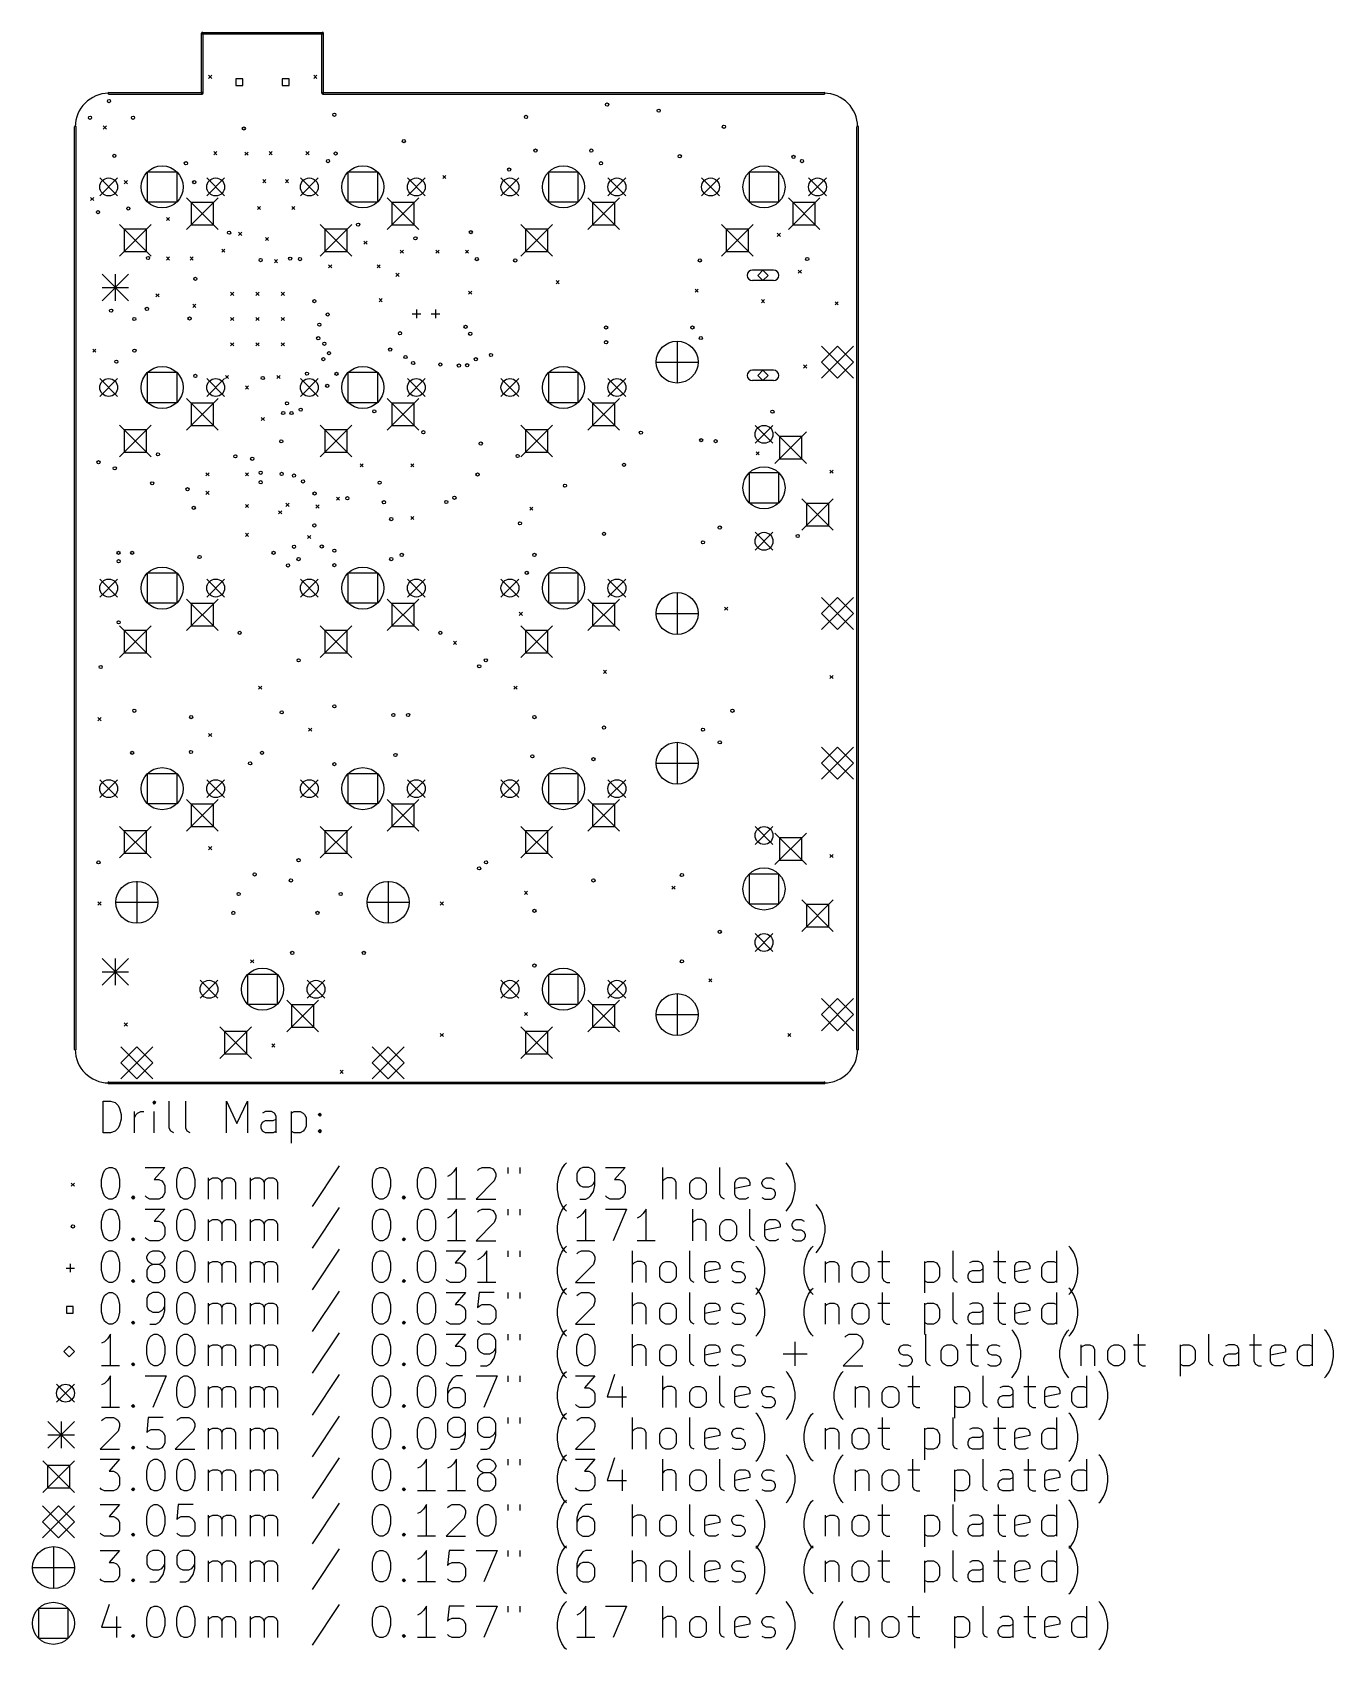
# Model space of a CAD drawing. Extents: x 32 to 156, y -183 to -30.
import ezdxf

# ---------------------------------------------------------------- set-up
doc = ezdxf.new("R2010")
doc.units = 0
doc.header["$MEASUREMENT"] = 0
doc.layers.add('BLACK', color=7, linetype='CONTINUOUS')

msp = doc.modelspace()

# ---------------------------------------------------------------- linework, layer by layer
at = {"layer": 'Black'}
for p, q in [((48.185, -35.56), (48.185, -29.845)), ((48.26, -29.77), (59.69, -29.77)), ((48.26, -29.92), (59.69, -29.92)), ((48.335, -35.56), (48.335, -29.845)), ((59.615, -35.56), (59.615, -29.845)), ((59.765, -35.56), (59.765, -29.845)), ((48.85, -33.85), (49.15, -34.15)), ((49.15, -33.85), (48.85, -34.15)), ((52.0933, -34.188), (51.4575, -34.188)), ((51.4575, -34.188), (51.4575, -34.8238)), ((51.4575, -34.8238), (52.0933, -34.8238)), ((52.0933, -34.8238), (52.0933, -34.188)), ((56.4925, -34.188), (55.8567, -34.188)), ((55.8567, -34.188), (55.8567, -34.8238)), ((55.8567, -34.8238), (56.4925, -34.8238)), ((56.4925, -34.8238), (56.4925, -34.188)), ((58.85, -33.85), (59.15, -34.15)), ((59.15, -33.85), (58.85, -34.15)), ((39.37, -35.485), (48.26, -35.485)), ((39.37, -35.635), (48.26, -35.635)), ((59.69, -35.485), (107.315, -35.485)), ((59.69, -35.635), (107.315, -35.635)), ((36.12, -126.365), (36.12, -38.735)), ((36.27, -126.365), (36.27, -38.735)), ((38.85, -38.65), (39.15, -38.95)), ((39.15, -38.65), (38.85, -38.95)), ((110.415, -126.365), (110.415, -38.735)), ((110.565, -126.365), (110.565, -38.735)), ((49.35, -41.1), (49.65, -41.4)), ((49.65, -41.1), (49.35, -41.4)), ((52.3, -41.15), (52.6, -41.45)), ((52.6, -41.15), (52.3, -41.45)), ((54.6, -41.1), (54.9, -41.4)), ((54.9, -41.1), (54.6, -41.4)), ((58.1, -41.1), (58.4, -41.4)), ((58.4, -41.1), (58.1, -41.4)), ((38.52, -43.6), (40.22, -45.3)), ((40.22, -43.6), (38.52, -45.3)), ((40.85, -43.85), (41.15, -44.15)), ((41.15, -43.85), (40.85, -44.15)), ((45.8642, -43.0358), (43.0358, -43.0358)), ((43.0358, -43.0358), (43.0358, -45.8642)), ((45.8642, -45.8642), (45.8642, -43.0358)), ((48.68, -43.6), (50.38, -45.3)), ((50.38, -43.6), (48.68, -45.3)), ((54, -43.75), (54.3, -44.05)), ((54.3, -43.75), (54, -44.05)), ((56.15, -43.75), (56.45, -44.05)), ((56.45, -43.75), (56.15, -44.05)), ((57.57, -43.6), (59.27, -45.3)), ((59.27, -43.6), (57.57, -45.3)), ((64.9142, -43.0358), (62.0858, -43.0358)), ((62.0858, -43.0358), (62.0858, -45.8642)), ((64.9142, -45.8642), (64.9142, -43.0358)), ((67.73, -43.6), (69.43, -45.3)), ((69.43, -43.6), (67.73, -45.3)), ((71.1, -43.35), (71.4, -43.65)), ((71.4, -43.35), (71.1, -43.65)), ((76.62, -43.6), (78.32, -45.3)), ((78.32, -43.6), (76.62, -45.3)), ((83.9642, -43.0358), (81.1358, -43.0358)), ((81.1358, -43.0358), (81.1358, -45.8642)), ((83.9642, -45.8642), (83.9642, -43.0358)), ((86.78, -43.6), (88.48, -45.3)), ((88.48, -43.6), (86.78, -45.3)), ((95.67, -43.6), (97.37, -45.3)), ((97.37, -43.6), (95.67, -45.3)), ((103.014, -43.0358), (100.186, -43.0358)), ((100.186, -43.0358), (100.186, -45.8642)), ((103.014, -45.8642), (103.014, -43.0358)), ((105.83, -43.6), (107.53, -45.3)), ((107.53, -43.6), (105.83, -45.3)), ((37.65, -45.45), (37.95, -45.75)), ((37.95, -45.45), (37.65, -45.75)), ((43.0358, -45.8642), (45.8642, -45.8642)), ((46.76, -45.49), (49.76, -48.49)), ((49.76, -45.49), (46.76, -48.49)), ((49.3207, -45.9293), (47.1993, -45.9293)), ((47.1993, -45.9293), (47.1993, -48.0507)), ((49.3207, -48.0507), (49.3207, -45.9293)), ((62.0858, -45.8642), (64.9142, -45.8642)), ((65.81, -45.49), (68.81, -48.49)), ((68.81, -45.49), (65.81, -48.49)), ((68.3707, -45.9293), (66.2493, -45.9293)), ((66.2493, -45.9293), (66.2493, -48.0507)), ((68.3707, -48.0507), (68.3707, -45.9293)), ((81.1358, -45.8642), (83.9642, -45.8642)), ((84.86, -45.49), (87.86, -48.49)), ((87.86, -45.49), (84.86, -48.49)), ((87.4207, -45.9293), (85.2993, -45.9293)), ((85.2993, -45.9293), (85.2993, -48.0507)), ((87.4207, -48.0507), (87.4207, -45.9293)), ((100.186, -45.8642), (103.014, -45.8642)), ((103.91, -45.49), (106.91, -48.49)), ((106.91, -45.49), (103.91, -48.49)), ((106.471, -45.9293), (104.349, -45.9293)), ((104.349, -45.9293), (104.349, -48.0507)), ((106.471, -48.0507), (106.471, -45.9293)), ((44.85, -47.35), (45.15, -47.65)), ((45.15, -47.35), (44.85, -47.65)), ((53.5, -46.3), (53.8, -46.6)), ((53.8, -46.3), (53.5, -46.6)), ((56.75, -46.3), (57.05, -46.6)), ((57.05, -46.3), (56.75, -46.6)), ((40.41, -48.03), (43.41, -51.03)), ((43.41, -48.03), (40.41, -51.03)), ((42.9707, -48.4693), (40.8493, -48.4693)), ((40.8493, -48.4693), (40.8493, -50.5907)), ((42.9707, -50.5907), (42.9707, -48.4693)), ((47.1993, -48.0507), (49.3207, -48.0507)), ((51.7, -48.75), (52, -49.05)), ((52, -48.75), (51.7, -49.05)), ((59.46, -48.03), (62.46, -51.03)), ((62.46, -48.03), (59.46, -51.03)), ((62.0207, -48.4693), (59.8993, -48.4693)), ((59.8993, -48.4693), (59.8993, -50.5907)), ((62.0207, -50.5907), (62.0207, -48.4693)), ((66.2493, -48.0507), (68.3707, -48.0507)), ((78.51, -48.03), (81.51, -51.03)), ((81.51, -48.03), (78.51, -51.03)), ((81.0707, -48.4693), (78.9493, -48.4693)), ((78.9493, -48.4693), (78.9493, -50.5907)), ((81.0707, -50.5907), (81.0707, -48.4693)), ((85.2993, -48.0507), (87.4207, -48.0507)), ((97.56, -48.03), (100.56, -51.03)), ((100.56, -48.03), (97.56, -51.03)), ((100.121, -48.4693), (97.9993, -48.4693)), ((97.9993, -48.4693), (97.9993, -50.5907)), ((100.121, -50.5907), (100.121, -48.4693)), ((102.85, -48.85), (103.15, -49.15)), ((103.15, -48.85), (102.85, -49.15)), ((104.349, -48.0507), (106.471, -48.0507)), ((40.8493, -50.5907), (42.9707, -50.5907)), ((50.1, -50.35), (50.4, -50.65)), ((50.4, -50.35), (50.1, -50.65)), ((54.25, -49.25), (54.55, -49.55)), ((54.55, -49.25), (54.25, -49.55)), ((59.8993, -50.5907), (62.0207, -50.5907)), ((63.6, -49.6), (63.9, -49.9)), ((63.9, -49.6), (63.6, -49.9)), ((67.05, -50.45), (67.35, -50.75)), ((67.35, -50.45), (67.05, -50.75)), ((70.45, -50.45), (70.75, -50.75)), ((70.75, -50.45), (70.45, -50.75)), ((73.25, -50.45), (73.55, -50.75)), ((73.55, -50.45), (73.25, -50.75)), ((78.9493, -50.5907), (81.0707, -50.5907)), ((97.9993, -50.5907), (100.121, -50.5907)), ((44.85, -51.1), (45.15, -51.4)), ((45.15, -51.1), (44.85, -51.4)), ((47.1, -51.1), (47.4, -51.4)), ((47.4, -51.1), (47.1, -51.4)), ((55.1, -51.35), (55.4, -51.65)), ((55.4, -51.35), (55.1, -51.65)), ((60.25, -51.85), (60.55, -52.15)), ((60.55, -51.85), (60.25, -52.15)), ((64.85, -51.85), (65.15, -52.15)), ((65.15, -51.85), (64.85, -52.15)), ((38.74, -52.74), (41.26, -55.26)), ((41.26, -52.74), (38.74, -55.26)), ((40, -52.74), (40, -55.26)), ((66.65, -52.65), (66.95, -52.95)), ((66.95, -52.65), (66.65, -52.95)), ((81.85, -53.35), (82.15, -53.65)), ((82.15, -53.35), (81.85, -53.65)), ((102.5, -52.35), (100.5, -52.35)), ((102.5, -53.35), (100.5, -53.35)), ((101.5, -52.35), (101, -52.85)), ((101, -52.85), (101.5, -53.35)), ((102, -52.85), (101.5, -52.35)), ((101.5, -53.35), (102, -52.85)), ((104.85, -52.35), (105.15, -52.65)), ((105.15, -52.35), (104.85, -52.65)), ((38.74, -54), (41.26, -54)), ((43.85, -54.6), (44.15, -54.9)), ((44.15, -54.6), (43.85, -54.9)), ((50.95, -54.45), (51.25, -54.75)), ((51.25, -54.45), (50.95, -54.75)), ((53.35, -54.45), (53.65, -54.75)), ((53.65, -54.45), (53.35, -54.75)), ((55.75, -54.45), (56.05, -54.75)), ((56.05, -54.45), (55.75, -54.75)), ((65.05, -55.05), (65.35, -55.35)), ((65.35, -55.05), (65.05, -55.35)), ((73.55, -54.35), (73.85, -54.65)), ((73.85, -54.35), (73.55, -54.65)), ((95.05, -54.15), (95.35, -54.45)), ((95.35, -54.15), (95.05, -54.45)), ((101.35, -55.15), (101.65, -55.45)), ((101.65, -55.15), (101.35, -55.45)), ((47.35, -55.6), (47.65, -55.9)), ((47.65, -55.6), (47.35, -55.9)), ((68.2, -56.5), (69, -56.5)), ((68.6, -56.1), (68.6, -56.9)), ((70, -56.5), (70.8, -56.5)), ((70.4, -56.1), (70.4, -56.9)), ((108.35, -55.35), (108.65, -55.65)), ((108.65, -55.35), (108.35, -55.65)), ((50.95, -56.85), (51.25, -57.15)), ((51.25, -56.85), (50.95, -57.15)), ((53.35, -56.85), (53.65, -57.15)), ((53.65, -56.85), (53.35, -57.15)), ((55.75, -56.85), (56.05, -57.15)), ((56.05, -56.85), (55.75, -57.15)), ((37.85, -59.85), (38.15, -60.15)), ((38.15, -59.85), (37.85, -60.15)), ((50.95, -59.25), (51.25, -59.55)), ((51.25, -59.25), (50.95, -59.55)), ((53.35, -59.25), (53.65, -59.55)), ((53.65, -59.25), (53.35, -59.55)), ((55.75, -59.25), (56.05, -59.55)), ((56.05, -59.25), (55.75, -59.55)), ((93.345, -59.0931), (93.345, -63.0809)), ((107.061, -59.563), (110.109, -62.611)), ((110.109, -59.563), (107.061, -62.611)), ((108.585, -59.563), (107.061, -61.087)), ((110.109, -61.087), (108.585, -59.563)), ((91.3511, -61.087), (95.3389, -61.087)), ((105.35, -61.35), (105.65, -61.65)), ((105.65, -61.35), (105.35, -61.65)), ((107.061, -61.087), (108.585, -62.611)), ((108.585, -62.611), (110.109, -61.087)), ((38.52, -62.65), (40.22, -64.35)), ((40.22, -62.65), (38.52, -64.35)), ((45.8642, -62.0858), (43.0358, -62.0858)), ((43.0358, -62.0858), (43.0358, -64.9142)), ((45.8642, -64.9142), (45.8642, -62.0858)), ((48.68, -62.65), (50.38, -64.35)), ((50.38, -62.65), (48.68, -64.35)), ((50.45, -62.35), (50.75, -62.65)), ((50.75, -62.35), (50.45, -62.65)), ((55.35, -62.35), (55.65, -62.65)), ((55.65, -62.35), (55.35, -62.65)), ((57.57, -62.65), (59.27, -64.35)), ((59.27, -62.65), (57.57, -64.35)), ((64.9142, -62.0858), (62.0858, -62.0858)), ((62.0858, -62.0858), (62.0858, -64.9142)), ((64.9142, -64.9142), (64.9142, -62.0858)), ((67.73, -62.65), (69.43, -64.35)), ((69.43, -62.65), (67.73, -64.35)), ((76.62, -62.65), (78.32, -64.35)), ((78.32, -62.65), (76.62, -64.35)), ((83.9642, -62.0858), (81.1358, -62.0858)), ((81.1358, -62.0858), (81.1358, -64.9142)), ((83.9642, -64.9142), (83.9642, -62.0858)), ((86.78, -62.65), (88.48, -64.35)), ((88.48, -62.65), (86.78, -64.35)), ((102.5, -61.85), (100.5, -61.85)), ((102.5, -62.85), (100.5, -62.85)), ((101.5, -61.85), (101, -62.35)), ((101, -62.35), (101.5, -62.85)), ((102, -62.35), (101.5, -61.85)), ((101.5, -62.85), (102, -62.35)), ((52.35, -63.35), (52.65, -63.65)), ((52.65, -63.35), (52.35, -63.65)), ((43.0358, -64.9142), (45.8642, -64.9142)), ((46.76, -64.54), (49.76, -67.54)), ((49.76, -64.54), (46.76, -67.54)), ((49.3207, -64.9793), (47.1993, -64.9793)), ((47.1993, -64.9793), (47.1993, -67.1007)), ((49.3207, -67.1007), (49.3207, -64.9793)), ((62.0858, -64.9142), (64.9142, -64.9142)), ((65.81, -64.54), (68.81, -67.54)), ((68.81, -64.54), (65.81, -67.54)), ((68.3707, -64.9793), (66.2493, -64.9793)), ((66.2493, -64.9793), (66.2493, -67.1007)), ((68.3707, -67.1007), (68.3707, -64.9793)), ((81.1358, -64.9142), (83.9642, -64.9142)), ((84.86, -64.54), (87.86, -67.54)), ((87.86, -64.54), (84.86, -67.54)), ((87.4207, -64.9793), (85.2993, -64.9793)), ((85.2993, -64.9793), (85.2993, -67.1007)), ((87.4207, -67.1007), (87.4207, -64.9793)), ((40.41, -67.08), (43.41, -70.08)), ((43.41, -67.08), (40.41, -70.08)), ((42.9707, -67.5193), (40.8493, -67.5193)), ((40.8493, -67.5193), (40.8493, -69.6407)), ((42.9707, -69.6407), (42.9707, -67.5193)), ((47.1993, -67.1007), (49.3207, -67.1007)), ((53.85, -66.35), (54.15, -66.65)), ((54.15, -66.35), (53.85, -66.65)), ((59.46, -67.08), (62.46, -70.08)), ((62.46, -67.08), (59.46, -70.08)), ((62.0207, -67.5193), (59.8993, -67.5193)), ((59.8993, -67.5193), (59.8993, -69.6407)), ((62.0207, -69.6407), (62.0207, -67.5193)), ((66.2493, -67.1007), (68.3707, -67.1007)), ((78.51, -67.08), (81.51, -70.08)), ((81.51, -67.08), (78.51, -70.08)), ((81.0707, -67.5193), (78.9493, -67.5193)), ((78.9493, -67.5193), (78.9493, -69.6407)), ((81.0707, -69.6407), (81.0707, -67.5193)), ((85.2993, -67.1007), (87.4207, -67.1007)), ((100.75, -67.095), (102.45, -68.795)), ((102.45, -67.095), (100.75, -68.795)), ((102.64, -67.715), (105.64, -70.715)), ((105.64, -67.715), (102.64, -70.715)), ((105.201, -68.1543), (103.079, -68.1543)), ((103.079, -68.1543), (103.079, -70.2757)), ((105.201, -70.2757), (105.201, -68.1543)), ((40.8493, -69.6407), (42.9707, -69.6407)), ((59.8993, -69.6407), (62.0207, -69.6407)), ((78.9493, -69.6407), (81.0707, -69.6407)), ((100.85, -69.6), (101.15, -69.9)), ((101.15, -69.6), (100.85, -69.9)), ((103.079, -70.2757), (105.201, -70.2757)), ((48.6, -71.6), (48.9, -71.9)), ((48.9, -71.6), (48.6, -71.9)), ((52.35, -71.6), (52.65, -71.9)), ((52.65, -71.6), (52.35, -71.9)), ((63.25, -70.75), (63.55, -71.05)), ((63.55, -70.75), (63.25, -71.05)), ((68.05, -70.75), (68.35, -71.05)), ((68.35, -70.75), (68.05, -71.05)), ((103.014, -71.6108), (100.186, -71.6108)), ((100.186, -71.6108), (100.186, -74.4392)), ((103.014, -74.4392), (103.014, -71.6108)), ((107.85, -71.35), (108.15, -71.65)), ((108.15, -71.35), (107.85, -71.65)), ((48.6, -73.35), (48.9, -73.65)), ((48.9, -73.35), (48.6, -73.65)), ((52.35, -74.6), (52.65, -74.9)), ((52.65, -74.6), (52.35, -74.9)), ((55.5, -75.2), (55.8, -75.5)), ((55.8, -75.2), (55.5, -75.5)), ((56.2, -74.5), (56.5, -74.8)), ((56.5, -74.5), (56.2, -74.8)), ((59.05, -74.65), (59.35, -74.95)), ((59.35, -74.65), (59.05, -74.95)), ((61, -73.9), (61.3, -74.2)), ((61.3, -73.9), (61, -74.2)), ((79.35, -74.85), (79.65, -75.15)), ((79.65, -74.85), (79.35, -75.15)), ((100.186, -74.4392), (103.014, -74.4392)), ((105.18, -74.065), (108.18, -77.065)), ((108.18, -74.065), (105.18, -77.065)), ((107.741, -74.5043), (105.619, -74.5043)), ((105.619, -74.5043), (105.619, -76.6257)), ((107.741, -76.6257), (107.741, -74.5043)), ((68.05, -75.75), (68.35, -76.05)), ((68.35, -75.75), (68.05, -76.05)), ((105.619, -76.6257), (107.741, -76.6257)), ((52.35, -77.35), (52.65, -77.65)), ((52.65, -77.35), (52.35, -77.65)), ((58.25, -77.55), (58.55, -77.85)), ((58.55, -77.55), (58.25, -77.85)), ((100.75, -77.255), (102.45, -78.955)), ((102.45, -77.255), (100.75, -78.955)), ((45.8642, -81.1358), (43.0358, -81.1358)), ((43.0358, -81.1358), (43.0358, -83.9642)), ((45.8642, -83.9642), (45.8642, -81.1358)), ((64.9142, -81.1358), (62.0858, -81.1358)), ((62.0858, -81.1358), (62.0858, -83.9642)), ((64.9142, -83.9642), (64.9142, -81.1358)), ((83.9642, -81.1358), (81.1358, -81.1358)), ((81.1358, -81.1358), (81.1358, -83.9642)), ((83.9642, -83.9642), (83.9642, -81.1358)), ((38.52, -81.7), (40.22, -83.4)), ((40.22, -81.7), (38.52, -83.4)), ((48.68, -81.7), (50.38, -83.4)), ((50.38, -81.7), (48.68, -83.4)), ((57.57, -81.7), (59.27, -83.4)), ((59.27, -81.7), (57.57, -83.4)), ((67.73, -81.7), (69.43, -83.4)), ((69.43, -81.7), (67.73, -83.4)), ((76.62, -81.7), (78.32, -83.4)), ((78.32, -81.7), (76.62, -83.4)), ((86.78, -81.7), (88.48, -83.4)), ((88.48, -81.7), (86.78, -83.4)), ((43.0358, -83.9642), (45.8642, -83.9642)), ((46.76, -83.59), (49.76, -86.59)), ((49.76, -83.59), (46.76, -86.59)), ((49.3207, -84.0293), (47.1993, -84.0293)), ((47.1993, -84.0293), (47.1993, -86.1507)), ((49.3207, -86.1507), (49.3207, -84.0293)), ((62.0858, -83.9642), (64.9142, -83.9642)), ((65.81, -83.59), (68.81, -86.59)), ((68.81, -83.59), (65.81, -86.59)), ((68.3707, -84.0293), (66.2493, -84.0293)), ((66.2493, -84.0293), (66.2493, -86.1507)), ((68.3707, -86.1507), (68.3707, -84.0293)), ((81.1358, -83.9642), (83.9642, -83.9642)), ((84.86, -83.59), (87.86, -86.59)), ((87.86, -83.59), (84.86, -86.59)), ((87.4207, -84.0293), (85.2993, -84.0293)), ((85.2993, -84.0293), (85.2993, -86.1507)), ((87.4207, -86.1507), (87.4207, -84.0293)), ((93.345, -82.9691), (93.345, -86.9569)), ((97.85, -84.35), (98.15, -84.65)), ((98.15, -84.35), (97.85, -84.65)), ((107.061, -83.439), (110.109, -86.487)), ((110.109, -83.439), (107.061, -86.487)), ((108.585, -83.439), (107.061, -84.963)), ((110.109, -84.963), (108.585, -83.439)), ((78.35, -84.85), (78.65, -85.15)), ((78.65, -84.85), (78.35, -85.15)), ((91.3511, -84.963), (95.3389, -84.963)), ((107.061, -84.963), (108.585, -86.487)), ((108.585, -86.487), (110.109, -84.963)), ((40.41, -86.13), (43.41, -89.13)), ((43.41, -86.13), (40.41, -89.13)), ((42.9707, -86.5693), (40.8493, -86.5693)), ((40.8493, -86.5693), (40.8493, -88.6907)), ((42.9707, -88.6907), (42.9707, -86.5693)), ((47.1993, -86.1507), (49.3207, -86.1507)), ((59.46, -86.13), (62.46, -89.13)), ((62.46, -86.13), (59.46, -89.13)), ((62.0207, -86.5693), (59.8993, -86.5693)), ((59.8993, -86.5693), (59.8993, -88.6907)), ((62.0207, -88.6907), (62.0207, -86.5693)), ((66.2493, -86.1507), (68.3707, -86.1507)), ((78.51, -86.13), (81.51, -89.13)), ((81.51, -86.13), (78.51, -89.13)), ((81.0707, -86.5693), (78.9493, -86.5693)), ((78.9493, -86.5693), (78.9493, -88.6907)), ((81.0707, -88.6907), (81.0707, -86.5693)), ((85.2993, -86.1507), (87.4207, -86.1507)), ((40.8493, -88.6907), (42.9707, -88.6907)), ((59.8993, -88.6907), (62.0207, -88.6907)), ((72.1, -87.6), (72.4, -87.9)), ((72.4, -87.6), (72.1, -87.9)), ((78.9493, -88.6907), (81.0707, -88.6907)), ((86.35, -90.35), (86.65, -90.65)), ((86.65, -90.35), (86.35, -90.65)), ((53.6, -91.85), (53.9, -92.15)), ((53.9, -91.85), (53.6, -92.15)), ((77.85, -91.85), (78.15, -92.15)), ((78.15, -91.85), (77.85, -92.15)), ((107.85, -90.85), (108.15, -91.15)), ((108.15, -90.85), (107.85, -91.15)), ((38.35, -94.85), (38.65, -95.15)), ((38.65, -94.85), (38.35, -95.15)), ((48.85, -96.35), (49.15, -96.65)), ((49.15, -96.35), (48.85, -96.65)), ((58.35, -95.85), (58.65, -96.15)), ((58.65, -95.85), (58.35, -96.15)), ((93.345, -97.1931), (93.345, -101.181)), ((107.061, -97.663), (110.109, -100.711)), ((110.109, -97.663), (107.061, -100.711)), ((108.585, -97.663), (107.061, -99.187)), ((110.109, -99.187), (108.585, -97.663)), ((91.3511, -99.187), (95.3389, -99.187)), ((107.061, -99.187), (108.585, -100.711)), ((108.585, -100.711), (110.109, -99.187)), ((38.52, -100.75), (40.22, -102.45)), ((40.22, -100.75), (38.52, -102.45)), ((45.8642, -100.186), (43.0358, -100.186)), ((43.0358, -100.186), (43.0358, -103.014)), ((45.8642, -103.014), (45.8642, -100.186)), ((48.68, -100.75), (50.38, -102.45)), ((50.38, -100.75), (48.68, -102.45)), ((57.57, -100.75), (59.27, -102.45)), ((59.27, -100.75), (57.57, -102.45)), ((64.9142, -100.186), (62.0858, -100.186)), ((62.0858, -100.186), (62.0858, -103.014)), ((64.9142, -103.014), (64.9142, -100.186)), ((67.73, -100.75), (69.43, -102.45)), ((69.43, -100.75), (67.73, -102.45)), ((76.62, -100.75), (78.32, -102.45)), ((78.32, -100.75), (76.62, -102.45)), ((83.9642, -100.186), (81.1358, -100.186)), ((81.1358, -100.186), (81.1358, -103.014)), ((83.9642, -103.014), (83.9642, -100.186)), ((86.78, -100.75), (88.48, -102.45)), ((88.48, -100.75), (86.78, -102.45)), ((46.76, -102.64), (49.76, -105.64)), ((49.76, -102.64), (46.76, -105.64)), ((65.81, -102.64), (68.81, -105.64)), ((68.81, -102.64), (65.81, -105.64)), ((84.86, -102.64), (87.86, -105.64)), ((87.86, -102.64), (84.86, -105.64)), ((43.0358, -103.014), (45.8642, -103.014)), ((49.3207, -103.079), (47.1993, -103.079)), ((47.1993, -103.079), (47.1993, -105.201)), ((49.3207, -105.201), (49.3207, -103.079)), ((62.0858, -103.014), (64.9142, -103.014)), ((68.3707, -103.079), (66.2493, -103.079)), ((66.2493, -103.079), (66.2493, -105.201)), ((68.3707, -105.201), (68.3707, -103.079)), ((81.1358, -103.014), (83.9642, -103.014)), ((87.4207, -103.079), (85.2993, -103.079)), ((85.2993, -103.079), (85.2993, -105.201)), ((87.4207, -105.201), (87.4207, -103.079)), ((40.41, -105.18), (43.41, -108.18)), ((43.41, -105.18), (40.41, -108.18)), ((42.9707, -105.619), (40.8493, -105.619)), ((40.8493, -105.619), (40.8493, -107.741)), ((42.9707, -107.741), (42.9707, -105.619)), ((47.1993, -105.201), (49.3207, -105.201)), ((59.46, -105.18), (62.46, -108.18)), ((62.46, -105.18), (59.46, -108.18)), ((62.0207, -105.619), (59.8993, -105.619)), ((59.8993, -105.619), (59.8993, -107.741)), ((62.0207, -107.741), (62.0207, -105.619)), ((66.2493, -105.201), (68.3707, -105.201)), ((78.51, -105.18), (81.51, -108.18)), ((81.51, -105.18), (78.51, -108.18)), ((81.0707, -105.619), (78.9493, -105.619)), ((78.9493, -105.619), (78.9493, -107.741)), ((81.0707, -107.741), (81.0707, -105.619)), ((85.2993, -105.201), (87.4207, -105.201)), ((100.75, -105.195), (102.45, -106.895)), ((102.45, -105.195), (100.75, -106.895)), ((102.64, -105.815), (105.64, -108.815)), ((105.64, -105.815), (102.64, -108.815)), ((48.85, -107.1), (49.15, -107.4)), ((49.15, -107.1), (48.85, -107.4)), ((105.201, -106.254), (103.079, -106.254)), ((103.079, -106.254), (103.079, -108.376)), ((105.201, -108.376), (105.201, -106.254)), ((40.8493, -107.741), (42.9707, -107.741)), ((59.8993, -107.741), (62.0207, -107.741)), ((78.9493, -107.741), (81.0707, -107.741)), ((103.079, -108.376), (105.201, -108.376)), ((107.85, -107.85), (108.15, -108.15)), ((108.15, -107.85), (107.85, -108.15)), ((42.037, -110.401), (42.037, -114.389)), ((65.913, -110.401), (65.913, -114.389)), ((103.014, -109.711), (100.186, -109.711)), ((100.186, -109.711), (100.186, -112.539)), ((103.014, -112.539), (103.014, -109.711)), ((78.85, -111.35), (79.15, -111.65)), ((79.15, -111.35), (78.85, -111.65)), ((92.85, -110.85), (93.15, -111.15)), ((93.15, -110.85), (92.85, -111.15)), ((38.35, -112.35), (38.65, -112.65)), ((38.65, -112.35), (38.35, -112.65)), ((40.0431, -112.395), (44.0309, -112.395)), ((63.9191, -112.395), (67.9069, -112.395)), ((70.85, -112.35), (71.15, -112.65)), ((71.15, -112.35), (70.85, -112.65)), ((100.186, -112.539), (103.014, -112.539)), ((105.18, -112.165), (108.18, -115.165)), ((108.18, -112.165), (105.18, -115.165)), ((107.741, -112.604), (105.619, -112.604)), ((105.619, -112.604), (105.619, -114.726)), ((107.741, -114.726), (107.741, -112.604)), ((105.619, -114.726), (107.741, -114.726)), ((100.75, -115.355), (102.45, -117.055)), ((102.45, -115.355), (100.75, -117.055)), ((38.74, -117.74), (41.26, -120.26)), ((41.26, -117.74), (38.74, -120.26)), ((40, -117.74), (40, -120.26)), ((52.85, -117.85), (53.15, -118.15)), ((53.15, -117.85), (52.85, -118.15)), ((38.74, -119), (41.26, -119)), ((48.045, -119.8), (49.745, -121.5)), ((49.745, -119.8), (48.045, -121.5)), ((55.3892, -119.236), (52.5608, -119.236)), ((52.5608, -119.236), (52.5608, -122.064)), ((55.3892, -122.064), (55.3892, -119.236)), ((58.205, -119.8), (59.905, -121.5)), ((59.905, -119.8), (58.205, -121.5)), ((76.62, -119.8), (78.32, -121.5)), ((78.32, -119.8), (76.62, -121.5)), ((83.9642, -119.236), (81.1358, -119.236)), ((81.1358, -119.236), (81.1358, -122.064)), ((83.9642, -122.064), (83.9642, -119.236)), ((86.78, -119.8), (88.48, -121.5)), ((88.48, -119.8), (86.78, -121.5)), ((96.35, -119.65), (96.65, -119.95)), ((96.65, -119.65), (96.35, -119.95)), ((93.345, -121.069), (93.345, -125.057)), ((52.5608, -122.064), (55.3892, -122.064)), ((56.285, -121.69), (59.285, -124.69)), ((59.285, -121.69), (56.285, -124.69)), ((58.8457, -122.129), (56.7243, -122.129)), ((56.7243, -122.129), (56.7243, -124.251)), ((58.8457, -124.251), (58.8457, -122.129)), ((78.85, -122.85), (79.15, -123.15)), ((79.15, -122.85), (78.85, -123.15)), ((81.1358, -122.064), (83.9642, -122.064)), ((84.86, -121.69), (87.86, -124.69)), ((87.86, -121.69), (84.86, -124.69)), ((87.4207, -122.129), (85.2993, -122.129)), ((85.2993, -122.129), (85.2993, -124.251)), ((87.4207, -124.251), (87.4207, -122.129)), ((107.061, -121.539), (110.109, -124.587)), ((110.109, -121.539), (107.061, -124.587)), ((108.585, -121.539), (107.061, -123.063)), ((110.109, -123.063), (108.585, -121.539)), ((40.85, -123.85), (41.15, -124.15)), ((41.15, -123.85), (40.85, -124.15)), ((49.935, -124.23), (52.935, -127.23)), ((52.935, -124.23), (49.935, -127.23)), ((56.7243, -124.251), (58.8457, -124.251)), ((78.51, -124.23), (81.51, -127.23)), ((81.51, -124.23), (78.51, -127.23)), ((85.2993, -124.251), (87.4207, -124.251)), ((91.3511, -123.063), (95.3389, -123.063)), ((107.061, -123.063), (108.585, -124.587)), ((108.585, -124.587), (110.109, -123.063)), ((52.4957, -124.669), (50.3743, -124.669)), ((50.3743, -124.669), (50.3743, -126.791)), ((52.4957, -126.791), (52.4957, -124.669)), ((54.85, -125.85), (55.15, -126.15)), ((55.15, -125.85), (54.85, -126.15)), ((70.85, -124.85), (71.15, -125.15)), ((71.15, -124.85), (70.85, -125.15)), ((81.0707, -124.669), (78.9493, -124.669)), ((78.9493, -124.669), (78.9493, -126.791)), ((81.0707, -126.791), (81.0707, -124.669)), ((103.85, -124.85), (104.15, -125.15)), ((104.15, -124.85), (103.85, -125.15)), ((40.513, -126.111), (43.561, -129.159)), ((43.561, -126.111), (40.513, -129.159)), ((42.037, -126.111), (40.513, -127.635)), ((43.561, -127.635), (42.037, -126.111)), ((50.3743, -126.791), (52.4957, -126.791)), ((64.389, -126.111), (67.437, -129.159)), ((67.437, -126.111), (64.389, -129.159)), ((65.913, -126.111), (64.389, -127.635)), ((67.437, -127.635), (65.913, -126.111)), ((78.9493, -126.791), (81.0707, -126.791)), ((40.513, -127.635), (42.037, -129.159)), ((42.037, -129.159), (43.561, -127.635)), ((61.35, -128.35), (61.65, -128.65)), ((61.65, -128.35), (61.35, -128.65)), ((64.389, -127.635), (65.913, -129.159)), ((65.913, -129.159), (67.437, -127.635)), ((39.37, -129.465), (107.315, -129.465)), ((39.37, -129.615), (107.315, -129.615)), ((38.8343, -134.272), (38.8343, -131.272)), ((38.8343, -131.272), (39.5486, -131.272)), ((39.5486, -131.272), (39.9771, -131.415)), ((39.9771, -131.415), (40.2629, -131.701)), ((40.2629, -131.701), (40.4057, -131.986)), ((40.4057, -131.986), (40.5486, -132.558)), ((43.6914, -131.272), (43.5486, -131.415)), ((43.5486, -131.415), (43.6914, -131.558)), ((43.8343, -131.415), (43.6914, -131.272)), ((43.6914, -131.272), (43.6914, -131.558)), ((43.6914, -131.558), (43.8343, -131.415)), ((45.12, -133.844), (45.12, -131.272)), ((46.6914, -133.844), (46.6914, -131.272)), ((50.5486, -134.272), (50.5486, -131.272)), ((50.5486, -131.272), (51.5486, -133.415)), ((51.5486, -133.415), (52.5486, -131.272)), ((52.5486, -131.272), (52.5486, -134.272)), ((40.4057, -133.558), (40.2629, -133.844)), ((40.5486, -132.986), (40.4057, -133.558)), ((40.5486, -132.558), (40.5486, -132.986)), ((41.8343, -134.272), (41.8343, -132.272)), ((41.8343, -132.844), (41.9771, -132.558)), ((41.9771, -132.558), (42.12, -132.415)), ((42.12, -132.415), (42.4057, -132.272)), ((42.4057, -132.272), (42.6914, -132.272)), ((43.6914, -134.272), (43.6914, -132.272)), ((53.8343, -133.558), (53.9771, -133.272)), ((53.8343, -133.844), (53.8343, -133.558)), ((54.2629, -132.272), (53.9771, -132.415)), ((53.9771, -133.272), (54.2629, -133.129)), ((54.8343, -132.272), (54.2629, -132.272)), ((54.2629, -133.129), (54.9771, -133.129)), ((55.12, -132.415), (54.8343, -132.272)), ((54.9771, -133.129), (55.2629, -132.986)), ((55.2629, -132.701), (55.12, -132.415)), ((55.2629, -134.272), (55.2629, -132.701)), ((56.6914, -132.272), (56.6914, -135.272)), ((56.6914, -132.415), (56.9771, -132.272)), ((56.9771, -132.272), (57.5486, -132.272)), ((57.5486, -132.272), (57.8343, -132.415)), ((57.8343, -132.415), (57.9771, -132.558)), ((57.9771, -132.558), (58.12, -132.844)), ((58.12, -132.844), (58.12, -133.701)), ((59.2629, -132.558), (59.4057, -132.415)), ((59.4057, -132.701), (59.2629, -132.558)), ((59.4057, -132.415), (59.5486, -132.558)), ((59.4057, -132.415), (59.4057, -132.701)), ((59.5486, -132.558), (59.4057, -132.701)), ((39.5486, -134.272), (38.8343, -134.272)), ((39.9771, -134.129), (39.5486, -134.272)), ((40.2629, -133.844), (39.9771, -134.129)), ((45.2629, -134.129), (45.12, -133.844)), ((45.5486, -134.272), (45.2629, -134.129)), ((46.8343, -134.129), (46.6914, -133.844)), ((47.12, -134.272), (46.8343, -134.129)), ((53.9771, -134.129), (53.8343, -133.844)), ((54.2629, -134.272), (53.9771, -134.129)), ((54.9771, -134.272), (54.2629, -134.272)), ((55.2629, -134.129), (54.9771, -134.272)), ((56.9771, -134.272), (56.6914, -134.129)), ((57.5486, -134.272), (56.9771, -134.272)), ((57.8343, -134.129), (57.5486, -134.272)), ((57.9771, -133.986), (57.8343, -134.129)), ((58.12, -133.701), (57.9771, -133.986)), ((59.2629, -134.129), (59.4057, -133.986)), ((59.4057, -134.272), (59.2629, -134.129)), ((59.4057, -133.986), (59.5486, -134.129)), ((59.4057, -133.986), (59.4057, -134.272)), ((59.5486, -134.129), (59.4057, -134.272)), ((38.6914, -138.715), (38.8343, -138.144)), ((38.8343, -138.144), (38.9771, -137.858)), ((38.9771, -137.858), (39.12, -137.715)), ((39.12, -137.715), (39.4057, -137.572)), ((39.4057, -137.572), (39.6914, -137.572)), ((39.6914, -137.572), (39.9771, -137.715)), ((39.9771, -137.715), (40.12, -137.858)), ((40.12, -137.858), (40.2629, -138.144)), ((40.2629, -138.144), (40.4057, -138.715)), ((42.8343, -137.572), (44.6914, -137.572)), ((44.6914, -137.572), (43.6914, -138.715)), ((45.8343, -138.715), (45.9771, -138.144)), ((45.9771, -138.144), (46.12, -137.858)), ((46.12, -137.858), (46.2629, -137.715)), ((46.2629, -137.715), (46.5486, -137.572)), ((46.5486, -137.572), (46.8343, -137.572)), ((46.8343, -137.572), (47.12, -137.715)), ((47.12, -137.715), (47.2629, -137.858)), ((47.2629, -137.858), (47.4057, -138.144)), ((47.4057, -138.144), (47.5486, -138.715)), ((61.2629, -137.429), (58.6914, -141.286)), ((64.4057, -138.715), (64.5486, -138.144)), ((64.5486, -138.144), (64.6914, -137.858)), ((64.6914, -137.858), (64.8343, -137.715)), ((64.8343, -137.715), (65.12, -137.572)), ((65.12, -137.572), (65.4057, -137.572)), ((65.4057, -137.572), (65.6914, -137.715)), ((65.6914, -137.715), (65.8343, -137.858)), ((65.8343, -137.858), (65.9771, -138.144)), ((65.9771, -138.144), (66.12, -138.715)), ((68.6914, -138.715), (68.8343, -138.144)), ((68.8343, -138.144), (68.9771, -137.858)), ((68.9771, -137.858), (69.12, -137.715)), ((69.12, -137.715), (69.4057, -137.572)), ((69.4057, -137.572), (69.6914, -137.572)), ((69.6914, -137.572), (69.9771, -137.715)), ((69.9771, -137.715), (70.12, -137.858)), ((70.12, -137.858), (70.2629, -138.144)), ((70.2629, -138.144), (70.4057, -138.715)), ((72.12, -138.001), (71.8343, -138.286)), ((72.4057, -137.572), (72.12, -138.001)), ((72.4057, -140.572), (72.4057, -137.572)), ((74.4057, -137.858), (74.5486, -137.715)), ((74.5486, -137.715), (74.8343, -137.572)), ((74.8343, -137.572), (75.5486, -137.572)), ((75.5486, -137.572), (75.8343, -137.715)), ((75.8343, -137.715), (75.9771, -137.858)), ((75.9771, -137.858), (76.12, -138.144)), ((76.12, -138.144), (76.12, -138.429)), ((77.2629, -137.572), (77.2629, -138.144)), ((78.4057, -137.572), (78.4057, -138.144)), ((82.12, -138.429), (82.2629, -138.001)), ((82.2629, -138.001), (82.4057, -137.715)), ((82.4057, -137.715), (82.6914, -137.286)), ((82.6914, -137.286), (82.8343, -137.144)), ((83.9771, -137.858), (83.8343, -138.144)), ((83.8343, -138.144), (83.8343, -138.858)), ((84.12, -137.715), (83.9771, -137.858)), ((84.4057, -137.572), (84.12, -137.715)), ((84.9771, -137.572), (84.4057, -137.572)), ((85.2629, -137.715), (84.9771, -137.572)), ((85.4057, -137.858), (85.2629, -137.715)), ((85.5486, -138.144), (85.4057, -137.858)), ((85.5486, -139.286), (85.5486, -138.144)), ((86.5486, -137.572), (88.4057, -137.572)), ((88.4057, -137.572), (87.4057, -138.715)), ((91.9771, -140.572), (91.9771, -137.572)), ((97.4057, -140.144), (97.4057, -137.572)), ((103.834, -137.286), (103.691, -137.144)), ((104.12, -137.715), (103.834, -137.286)), ((104.263, -138.001), (104.12, -137.715)), ((104.406, -138.429), (104.263, -138.001)), ((35.82, -139.065), (36.12, -139.365)), ((36.12, -139.065), (35.82, -139.365)), ((38.6914, -139.429), (38.6914, -138.715)), ((38.8343, -140.001), (38.6914, -139.429)), ((40.4057, -139.429), (40.2629, -140.001)), ((40.4057, -138.715), (40.4057, -139.429)), ((43.6914, -138.715), (44.12, -138.715)), ((44.12, -138.715), (44.4057, -138.858)), ((44.4057, -138.858), (44.5486, -139.001)), ((44.5486, -139.001), (44.6914, -139.286)), ((44.6914, -139.286), (44.6914, -140.001)), ((45.8343, -139.429), (45.8343, -138.715)), ((45.9771, -140.001), (45.8343, -139.429)), ((47.5486, -139.429), (47.4057, -140.001)), ((47.5486, -138.715), (47.5486, -139.429)), ((48.8343, -140.572), (48.8343, -138.572)), ((48.8343, -138.858), (48.9771, -138.715)), ((48.9771, -138.715), (49.2629, -138.572)), ((49.2629, -138.572), (49.6914, -138.572)), ((49.6914, -138.572), (49.9771, -138.715)), ((49.9771, -138.715), (50.12, -139.001)), ((50.12, -139.001), (50.2629, -138.715)), ((50.12, -139.001), (50.12, -140.572)), ((50.2629, -138.715), (50.5486, -138.572)), ((50.5486, -138.572), (50.9771, -138.572)), ((50.9771, -138.572), (51.2629, -138.715)), ((51.2629, -138.715), (51.4057, -139.001)), ((51.4057, -139.001), (51.4057, -140.572)), ((52.8343, -140.572), (52.8343, -138.572)), ((52.8343, -138.858), (52.9771, -138.715)), ((52.9771, -138.715), (53.2629, -138.572)), ((53.2629, -138.572), (53.6914, -138.572)), ((53.6914, -138.572), (53.9771, -138.715)), ((53.9771, -138.715), (54.12, -139.001)), ((54.12, -139.001), (54.2629, -138.715)), ((54.12, -139.001), (54.12, -140.572)), ((54.2629, -138.715), (54.5486, -138.572)), ((54.5486, -138.572), (54.9771, -138.572)), ((54.9771, -138.572), (55.2629, -138.715)), ((55.2629, -138.715), (55.4057, -139.001)), ((55.4057, -139.001), (55.4057, -140.572)), ((64.4057, -139.429), (64.4057, -138.715)), ((64.5486, -140.001), (64.4057, -139.429)), ((66.12, -139.429), (65.9771, -140.001)), ((66.12, -138.715), (66.12, -139.429)), ((68.6914, -139.429), (68.6914, -138.715)), ((68.8343, -140.001), (68.6914, -139.429)), ((70.4057, -139.429), (70.2629, -140.001)), ((70.4057, -138.715), (70.4057, -139.429)), ((71.8343, -138.286), (71.5486, -138.429)), ((75.9771, -138.858), (74.2629, -140.572)), ((76.12, -138.429), (75.9771, -138.858)), ((81.9771, -139.144), (82.12, -138.429)), ((81.9771, -139.715), (81.9771, -139.144)), ((82.12, -140.429), (81.9771, -139.715)), ((83.8343, -138.858), (83.9771, -139.144)), ((83.9771, -139.144), (84.12, -139.286)), ((84.12, -139.286), (84.4057, -139.429)), ((84.4057, -139.429), (84.9771, -139.429)), ((84.9771, -139.429), (85.2629, -139.286)), ((85.2629, -139.286), (85.4057, -139.144)), ((85.4057, -139.144), (85.5486, -138.858)), ((85.4057, -139.858), (85.5486, -139.286)), ((87.4057, -138.715), (87.8343, -138.715)), ((87.8343, -138.715), (88.12, -138.858)), ((88.12, -138.858), (88.2629, -139.001)), ((88.2629, -139.001), (88.4057, -139.286)), ((88.4057, -139.286), (88.4057, -140.001)), ((92.12, -138.715), (91.9771, -138.858)), ((92.4057, -138.572), (92.12, -138.715)), ((92.8343, -138.572), (92.4057, -138.572)), ((93.12, -138.715), (92.8343, -138.572)), ((93.2629, -139.001), (93.12, -138.715)), ((93.2629, -140.572), (93.2629, -139.001)), ((94.5486, -139.144), (94.6914, -138.858)), ((94.5486, -140.001), (94.5486, -139.144)), ((94.6914, -138.858), (94.8343, -138.715)), ((94.8343, -138.715), (95.12, -138.572)), ((95.12, -138.572), (95.5486, -138.572)), ((95.5486, -138.572), (95.8343, -138.715)), ((95.8343, -138.715), (95.9771, -138.858)), ((95.9771, -138.858), (96.12, -139.144)), ((96.12, -139.144), (96.12, -140.001)), ((98.8343, -139.001), (98.9771, -138.715)), ((98.8343, -140.144), (98.8343, -139.001)), ((100.263, -139.286), (98.8343, -139.572)), ((98.9771, -138.715), (99.2629, -138.572)), ((99.2629, -138.572), (99.8343, -138.572)), ((99.8343, -138.572), (100.12, -138.715)), ((100.12, -138.715), (100.263, -139.001)), ((100.263, -139.001), (100.263, -139.286)), ((101.406, -139.001), (101.549, -138.715)), ((101.406, -139.144), (101.406, -139.001)), ((101.549, -139.429), (101.406, -139.144)), ((101.549, -138.715), (101.834, -138.572)), ((101.834, -139.572), (101.549, -139.429)), ((101.834, -138.572), (102.263, -138.572)), ((102.263, -139.572), (101.834, -139.572)), ((102.263, -138.572), (102.549, -138.715)), ((102.549, -139.715), (102.263, -139.572)), ((102.691, -140.001), (102.549, -139.715)), ((104.549, -139.144), (104.406, -138.429)), ((104.406, -140.429), (104.549, -139.715)), ((104.549, -139.715), (104.549, -139.144)), ((38.9771, -140.286), (38.8343, -140.001)), ((39.12, -140.429), (38.9771, -140.286)), ((39.4057, -140.572), (39.12, -140.429)), ((39.6914, -140.572), (39.4057, -140.572)), ((39.9771, -140.429), (39.6914, -140.572)), ((40.12, -140.286), (39.9771, -140.429)), ((40.2629, -140.001), (40.12, -140.286)), ((41.5486, -140.429), (41.6914, -140.286)), ((41.6914, -140.572), (41.5486, -140.429)), ((41.6914, -140.286), (41.8343, -140.429)), ((41.6914, -140.286), (41.6914, -140.572)), ((41.8343, -140.429), (41.6914, -140.572)), ((42.9771, -140.429), (42.8343, -140.286)), ((43.2629, -140.572), (42.9771, -140.429)), ((44.12, -140.572), (43.2629, -140.572)), ((44.4057, -140.429), (44.12, -140.572)), ((44.5486, -140.286), (44.4057, -140.429)), ((44.6914, -140.001), (44.5486, -140.286)), ((46.12, -140.286), (45.9771, -140.001)), ((46.2629, -140.429), (46.12, -140.286)), ((46.5486, -140.572), (46.2629, -140.429)), ((46.8343, -140.572), (46.5486, -140.572)), ((47.12, -140.429), (46.8343, -140.572)), ((47.2629, -140.286), (47.12, -140.429)), ((47.4057, -140.001), (47.2629, -140.286)), ((64.6914, -140.286), (64.5486, -140.001)), ((64.8343, -140.429), (64.6914, -140.286)), ((65.12, -140.572), (64.8343, -140.429)), ((65.4057, -140.572), (65.12, -140.572)), ((65.6914, -140.429), (65.4057, -140.572)), ((65.8343, -140.286), (65.6914, -140.429)), ((65.9771, -140.001), (65.8343, -140.286)), ((67.2629, -140.429), (67.4057, -140.286)), ((67.4057, -140.572), (67.2629, -140.429)), ((67.4057, -140.286), (67.5486, -140.429)), ((67.4057, -140.286), (67.4057, -140.572)), ((67.5486, -140.429), (67.4057, -140.572)), ((68.9771, -140.286), (68.8343, -140.001)), ((69.12, -140.429), (68.9771, -140.286)), ((69.4057, -140.572), (69.12, -140.429)), ((69.6914, -140.572), (69.4057, -140.572)), ((69.9771, -140.429), (69.6914, -140.572)), ((70.12, -140.286), (69.9771, -140.429)), ((70.2629, -140.001), (70.12, -140.286)), ((73.2629, -140.572), (71.5486, -140.572)), ((74.2629, -140.572), (76.12, -140.572)), ((82.2629, -140.858), (82.12, -140.429)), ((82.4057, -141.144), (82.2629, -140.858)), ((82.6914, -141.572), (82.4057, -141.144)), ((82.4057, -141.675), (82.6914, -141.246)), ((82.6914, -141.246), (82.8343, -141.104)), ((84.12, -140.572), (84.6914, -140.572)), ((84.6914, -140.572), (84.9771, -140.429)), ((84.9771, -140.429), (85.12, -140.286)), ((85.12, -140.286), (85.4057, -139.858)), ((86.6914, -140.429), (86.5486, -140.286)), ((86.9771, -140.572), (86.6914, -140.429)), ((87.8343, -140.572), (86.9771, -140.572)), ((88.12, -140.429), (87.8343, -140.572)), ((88.2629, -140.286), (88.12, -140.429)), ((88.4057, -140.001), (88.2629, -140.286)), ((94.6914, -140.286), (94.5486, -140.001)), ((94.8343, -140.429), (94.6914, -140.286)), ((95.12, -140.572), (94.8343, -140.429)), ((95.5486, -140.572), (95.12, -140.572)), ((95.8343, -140.429), (95.5486, -140.572)), ((95.9771, -140.286), (95.8343, -140.429)), ((96.12, -140.001), (95.9771, -140.286)), ((97.5486, -140.429), (97.4057, -140.144)), ((97.8343, -140.572), (97.5486, -140.429)), ((98.9771, -140.429), (98.8343, -140.144)), ((99.2629, -140.572), (98.9771, -140.429)), ((99.8343, -140.572), (99.2629, -140.572)), ((100.12, -140.429), (99.8343, -140.572)), ((101.406, -140.429), (101.691, -140.572)), ((101.691, -140.572), (102.263, -140.572)), ((102.263, -140.572), (102.549, -140.429)), ((102.549, -140.429), (102.691, -140.144)), ((102.691, -140.144), (102.691, -140.001)), ((103.834, -141.572), (104.12, -141.144)), ((104.12, -141.144), (104.263, -140.858)), ((104.263, -140.858), (104.406, -140.429)), ((106.691, -141.246), (106.549, -141.104)), ((106.977, -141.675), (106.691, -141.246)), ((38.6914, -142.675), (38.8343, -142.104)), ((38.6914, -143.389), (38.6914, -142.675)), ((38.8343, -142.104), (38.9771, -141.818)), ((38.9771, -141.818), (39.12, -141.675)), ((39.12, -141.675), (39.4057, -141.532)), ((39.4057, -141.532), (39.6914, -141.532)), ((39.6914, -141.532), (39.9771, -141.675)), ((39.9771, -141.675), (40.12, -141.818)), ((40.12, -141.818), (40.2629, -142.104)), ((40.2629, -142.104), (40.4057, -142.675)), ((40.4057, -142.675), (40.4057, -143.389)), ((42.8343, -141.532), (44.6914, -141.532)), ((44.6914, -141.532), (43.6914, -142.675)), ((43.6914, -142.675), (44.12, -142.675)), ((44.12, -142.675), (44.4057, -142.818)), ((44.4057, -142.818), (44.5486, -142.961)), ((45.8343, -142.675), (45.9771, -142.104)), ((45.8343, -143.389), (45.8343, -142.675)), ((45.9771, -142.104), (46.12, -141.818)), ((46.12, -141.818), (46.2629, -141.675)), ((46.2629, -141.675), (46.5486, -141.532)), ((46.5486, -141.532), (46.8343, -141.532)), ((46.8343, -141.532), (47.12, -141.675)), ((47.12, -141.675), (47.2629, -141.818)), ((47.2629, -141.818), (47.4057, -142.104)), ((47.4057, -142.104), (47.5486, -142.675)), ((47.5486, -142.675), (47.5486, -143.389)), ((48.8343, -144.532), (48.8343, -142.532)), ((48.8343, -142.818), (48.9771, -142.675)), ((48.9771, -142.675), (49.2629, -142.532)), ((49.2629, -142.532), (49.6914, -142.532)), ((49.6914, -142.532), (49.9771, -142.675)), ((49.9771, -142.675), (50.12, -142.961)), ((50.12, -142.961), (50.2629, -142.675)), ((50.2629, -142.675), (50.5486, -142.532)), ((50.5486, -142.532), (50.9771, -142.532)), ((50.9771, -142.532), (51.2629, -142.675)), ((51.2629, -142.675), (51.4057, -142.961)), ((52.8343, -144.532), (52.8343, -142.532)), ((52.8343, -142.818), (52.9771, -142.675)), ((52.9771, -142.675), (53.2629, -142.532)), ((53.2629, -142.532), (53.6914, -142.532)), ((53.6914, -142.532), (53.9771, -142.675)), ((53.9771, -142.675), (54.12, -142.961)), ((54.12, -142.961), (54.2629, -142.675)), ((54.2629, -142.675), (54.5486, -142.532)), ((54.5486, -142.532), (54.9771, -142.532)), ((54.9771, -142.532), (55.2629, -142.675)), ((55.2629, -142.675), (55.4057, -142.961)), ((61.2629, -141.389), (58.6914, -145.246)), ((64.4057, -142.675), (64.5486, -142.104)), ((64.4057, -143.389), (64.4057, -142.675)), ((64.5486, -142.104), (64.6914, -141.818)), ((64.6914, -141.818), (64.8343, -141.675)), ((64.8343, -141.675), (65.12, -141.532)), ((65.12, -141.532), (65.4057, -141.532)), ((65.4057, -141.532), (65.6914, -141.675)), ((65.6914, -141.675), (65.8343, -141.818)), ((65.8343, -141.818), (65.9771, -142.104)), ((65.9771, -142.104), (66.12, -142.675)), ((66.12, -142.675), (66.12, -143.389)), ((68.6914, -142.675), (68.8343, -142.104)), ((68.6914, -143.389), (68.6914, -142.675)), ((68.8343, -142.104), (68.9771, -141.818)), ((68.9771, -141.818), (69.12, -141.675)), ((69.12, -141.675), (69.4057, -141.532)), ((69.4057, -141.532), (69.6914, -141.532)), ((69.6914, -141.532), (69.9771, -141.675)), ((69.9771, -141.675), (70.12, -141.818)), ((70.12, -141.818), (70.2629, -142.104)), ((70.2629, -142.104), (70.4057, -142.675)), ((70.4057, -142.675), (70.4057, -143.389)), ((71.8343, -142.246), (71.5486, -142.389)), ((72.12, -141.961), (71.8343, -142.246)), ((72.4057, -141.532), (72.12, -141.961)), ((72.4057, -144.532), (72.4057, -141.532)), ((75.9771, -142.818), (74.2629, -144.532)), ((74.4057, -141.818), (74.5486, -141.675)), ((74.5486, -141.675), (74.8343, -141.532)), ((74.8343, -141.532), (75.5486, -141.532)), ((75.5486, -141.532), (75.8343, -141.675)), ((75.8343, -141.675), (75.9771, -141.818)), ((75.9771, -141.818), (76.12, -142.104)), ((76.12, -142.389), (75.9771, -142.818)), ((76.12, -142.104), (76.12, -142.389)), ((77.2629, -141.532), (77.2629, -142.104)), ((78.4057, -141.532), (78.4057, -142.104)), ((81.9771, -143.104), (82.12, -142.389)), ((82.12, -142.389), (82.2629, -141.961)), ((82.2629, -141.961), (82.4057, -141.675)), ((82.8343, -141.715), (82.6914, -141.572)), ((84.12, -142.246), (83.8343, -142.389)), ((84.4057, -141.961), (84.12, -142.246)), ((84.6914, -141.532), (84.4057, -141.961)), ((84.6914, -144.532), (84.6914, -141.532)), ((86.5486, -141.532), (88.5486, -141.532)), ((88.5486, -141.532), (87.2629, -144.532)), ((89.8343, -142.246), (89.5486, -142.389)), ((90.12, -141.961), (89.8343, -142.246)), ((90.4057, -141.532), (90.12, -141.961)), ((90.4057, -144.532), (90.4057, -141.532)), ((94.8343, -144.532), (94.8343, -141.532)), ((94.9771, -142.675), (94.8343, -142.818)), ((95.2629, -142.532), (94.9771, -142.675)), ((95.6914, -142.532), (95.2629, -142.532)), ((95.9771, -142.675), (95.6914, -142.532)), ((96.12, -142.961), (95.9771, -142.675)), ((97.4057, -143.104), (97.5486, -142.818)), ((97.5486, -142.818), (97.6914, -142.675)), ((97.6914, -142.675), (97.9771, -142.532)), ((97.9771, -142.532), (98.4057, -142.532)), ((98.4057, -142.532), (98.6914, -142.675)), ((98.6914, -142.675), (98.8343, -142.818)), ((98.8343, -142.818), (98.9771, -143.104)), ((100.263, -144.104), (100.263, -141.532)), ((101.691, -142.961), (101.834, -142.675)), ((101.834, -142.675), (102.12, -142.532)), ((102.12, -142.532), (102.691, -142.532)), ((102.691, -142.532), (102.977, -142.675)), ((102.977, -142.675), (103.12, -142.961)), ((103.691, -141.715), (103.834, -141.572)), ((104.263, -142.961), (104.406, -142.675)), ((104.406, -142.675), (104.691, -142.532)), ((104.691, -142.532), (105.12, -142.532)), ((105.12, -142.532), (105.406, -142.675)), ((107.12, -141.961), (106.977, -141.675)), ((107.263, -142.389), (107.12, -141.961)), ((107.406, -143.104), (107.263, -142.389)), ((38.8343, -143.961), (38.6914, -143.389)), ((38.9771, -144.246), (38.8343, -143.961)), ((39.12, -144.389), (38.9771, -144.246)), ((40.12, -144.246), (39.9771, -144.389)), ((40.2629, -143.961), (40.12, -144.246)), ((40.4057, -143.389), (40.2629, -143.961)), ((41.5486, -144.389), (41.6914, -144.246)), ((41.6914, -144.246), (41.8343, -144.389)), ((41.6914, -144.246), (41.6914, -144.532)), ((42.9771, -144.389), (42.8343, -144.246)), ((44.5486, -144.246), (44.4057, -144.389)), ((44.5486, -142.961), (44.6914, -143.246)), ((44.6914, -143.961), (44.5486, -144.246)), ((44.6914, -143.246), (44.6914, -143.961)), ((45.9771, -143.961), (45.8343, -143.389)), ((46.12, -144.246), (45.9771, -143.961)), ((46.2629, -144.389), (46.12, -144.246)), ((47.2629, -144.246), (47.12, -144.389)), ((47.4057, -143.961), (47.2629, -144.246)), ((47.5486, -143.389), (47.4057, -143.961)), ((50.12, -142.961), (50.12, -144.532)), ((51.4057, -142.961), (51.4057, -144.532)), ((54.12, -142.961), (54.12, -144.532)), ((55.4057, -142.961), (55.4057, -144.532)), ((64.5486, -143.961), (64.4057, -143.389)), ((64.6914, -144.246), (64.5486, -143.961)), ((64.8343, -144.389), (64.6914, -144.246)), ((65.8343, -144.246), (65.6914, -144.389)), ((65.9771, -143.961), (65.8343, -144.246)), ((66.12, -143.389), (65.9771, -143.961)), ((67.2629, -144.389), (67.4057, -144.246)), ((67.4057, -144.246), (67.5486, -144.389)), ((67.4057, -144.246), (67.4057, -144.532)), ((68.8343, -143.961), (68.6914, -143.389)), ((68.9771, -144.246), (68.8343, -143.961)), ((69.12, -144.389), (68.9771, -144.246)), ((70.12, -144.246), (69.9771, -144.389)), ((70.2629, -143.961), (70.12, -144.246)), ((70.4057, -143.389), (70.2629, -143.961)), ((81.9771, -143.675), (81.9771, -143.104)), ((82.12, -144.389), (81.9771, -143.675)), ((96.12, -144.532), (96.12, -142.961)), ((97.4057, -143.961), (97.4057, -143.104)), ((97.5486, -144.246), (97.4057, -143.961)), ((97.6914, -144.389), (97.5486, -144.246)), ((98.8343, -144.246), (98.6914, -144.389)), ((98.9771, -143.961), (98.8343, -144.246)), ((98.9771, -143.104), (98.9771, -143.961)), ((100.406, -144.389), (100.263, -144.104)), ((101.691, -144.104), (101.691, -142.961)), ((103.12, -143.246), (101.691, -143.532)), ((101.834, -144.389), (101.691, -144.104)), ((103.12, -142.961), (103.12, -143.246)), ((104.263, -143.104), (104.263, -142.961)), ((104.406, -143.389), (104.263, -143.104)), ((104.691, -143.532), (104.406, -143.389)), ((105.12, -143.532), (104.691, -143.532)), ((105.406, -143.675), (105.12, -143.532)), ((105.549, -143.961), (105.406, -143.675)), ((105.406, -144.389), (105.549, -144.104)), ((105.549, -144.104), (105.549, -143.961)), ((107.263, -144.389), (107.406, -143.675)), ((107.406, -143.675), (107.406, -143.104)), ((38.8343, -146.064), (38.9771, -145.778)), ((38.9771, -145.778), (39.12, -145.635)), ((39.4057, -144.532), (39.12, -144.389)), ((39.12, -145.635), (39.4057, -145.492)), ((39.6914, -144.532), (39.4057, -144.532)), ((39.4057, -145.492), (39.6914, -145.492)), ((39.9771, -144.389), (39.6914, -144.532)), ((39.6914, -145.492), (39.9771, -145.635)), ((39.9771, -145.635), (40.12, -145.778)), ((40.12, -145.778), (40.2629, -146.064)), ((41.6914, -144.532), (41.5486, -144.389)), ((41.8343, -144.389), (41.6914, -144.532)), ((43.2629, -144.532), (42.9771, -144.389)), ((42.9771, -146.064), (43.12, -145.778)), ((43.12, -145.778), (43.2629, -145.635)), ((44.12, -144.532), (43.2629, -144.532)), ((43.2629, -145.635), (43.5486, -145.492)), ((43.5486, -145.492), (44.12, -145.492)), ((44.4057, -144.389), (44.12, -144.532)), ((44.12, -145.492), (44.4057, -145.635)), ((44.4057, -145.635), (44.5486, -145.778)), ((44.5486, -145.778), (44.6914, -146.064)), ((45.9771, -146.064), (46.12, -145.778)), ((46.12, -145.778), (46.2629, -145.635)), ((46.5486, -144.532), (46.2629, -144.389)), ((46.2629, -145.635), (46.5486, -145.492)), ((46.8343, -144.532), (46.5486, -144.532)), ((46.5486, -145.492), (46.8343, -145.492)), ((47.12, -144.389), (46.8343, -144.532)), ((46.8343, -145.492), (47.12, -145.635)), ((47.12, -145.635), (47.2629, -145.778)), ((47.2629, -145.778), (47.4057, -146.064)), ((61.2629, -145.349), (58.6914, -149.206)), ((64.5486, -146.064), (64.6914, -145.778)), ((64.6914, -145.778), (64.8343, -145.635)), ((65.12, -144.532), (64.8343, -144.389)), ((64.8343, -145.635), (65.12, -145.492)), ((65.4057, -144.532), (65.12, -144.532)), ((65.12, -145.492), (65.4057, -145.492)), ((65.6914, -144.389), (65.4057, -144.532)), ((65.4057, -145.492), (65.6914, -145.635)), ((65.6914, -145.635), (65.8343, -145.778)), ((65.8343, -145.778), (65.9771, -146.064)), ((67.4057, -144.532), (67.2629, -144.389)), ((67.5486, -144.389), (67.4057, -144.532)), ((68.8343, -146.064), (68.9771, -145.778)), ((68.9771, -145.778), (69.12, -145.635)), ((69.4057, -144.532), (69.12, -144.389)), ((69.12, -145.635), (69.4057, -145.492)), ((69.6914, -144.532), (69.4057, -144.532)), ((69.4057, -145.492), (69.6914, -145.492)), ((69.9771, -144.389), (69.6914, -144.532)), ((69.6914, -145.492), (69.9771, -145.635)), ((69.9771, -145.635), (70.12, -145.778)), ((70.12, -145.778), (70.2629, -146.064)), ((71.4057, -145.492), (73.2629, -145.492)), ((73.2629, -144.532), (71.5486, -144.532)), ((73.2629, -145.492), (72.2629, -146.635)), ((74.2629, -144.532), (76.12, -144.532)), ((75.2629, -145.492), (74.9771, -145.921)), ((75.2629, -148.492), (75.2629, -145.492)), ((77.2629, -145.492), (77.2629, -146.064)), ((78.4057, -145.492), (78.4057, -146.064)), ((82.2629, -144.818), (82.12, -144.389)), ((82.4057, -145.104), (82.2629, -144.818)), ((82.2629, -145.921), (82.4057, -145.635)), ((82.6914, -145.532), (82.4057, -145.104)), ((82.4057, -145.635), (82.6914, -145.206)), ((82.6914, -145.206), (82.8343, -145.064)), ((82.8343, -145.675), (82.6914, -145.532)), ((85.5486, -144.532), (83.8343, -144.532)), ((83.8343, -145.778), (83.9771, -145.635)), ((83.9771, -145.635), (84.2629, -145.492)), ((84.2629, -145.492), (84.9771, -145.492)), ((84.9771, -145.492), (85.2629, -145.635)), ((85.2629, -145.635), (85.4057, -145.778)), ((85.4057, -145.778), (85.5486, -146.064)), ((89.12, -148.492), (89.12, -145.492)), ((91.2629, -144.532), (89.5486, -144.532)), ((94.5486, -148.064), (94.5486, -145.492)), ((97.9771, -144.532), (97.6914, -144.389)), ((98.4057, -144.532), (97.9771, -144.532)), ((98.6914, -144.389), (98.4057, -144.532)), ((100.691, -144.532), (100.406, -144.389)), ((100.977, -145.206), (100.834, -145.064)), ((101.263, -145.635), (100.977, -145.206)), ((101.406, -145.921), (101.263, -145.635)), ((102.12, -144.532), (101.834, -144.389)), ((102.691, -144.532), (102.12, -144.532)), ((102.977, -144.389), (102.691, -144.532)), ((104.263, -144.389), (104.549, -144.532)), ((104.549, -144.532), (105.12, -144.532)), ((105.12, -144.532), (105.406, -144.389)), ((105.691, -145.921), (105.834, -145.635)), ((105.834, -145.635), (106.12, -145.206)), ((106.12, -145.206), (106.263, -145.064)), ((106.549, -145.675), (106.691, -145.532)), ((106.691, -145.532), (106.977, -145.104)), ((106.977, -145.104), (107.12, -144.818)), ((107.12, -144.818), (107.263, -144.389)), ((112.834, -145.492), (112.834, -148.064)), ((119.549, -148.064), (119.549, -145.492)), ((123.834, -145.492), (123.834, -148.064)), ((129.406, -148.492), (129.406, -145.492)), ((130.691, -145.206), (130.549, -145.064)), ((130.977, -145.635), (130.691, -145.206)), ((131.12, -145.921), (130.977, -145.635)), ((35.32, -147.135), (36.12, -147.135)), ((35.72, -146.735), (35.72, -147.535)), ((38.6914, -146.635), (38.8343, -146.064)), ((38.6914, -147.349), (38.6914, -146.635)), ((38.8343, -147.921), (38.6914, -147.349)), ((40.2629, -146.064), (40.4057, -146.635)), ((40.4057, -147.349), (40.2629, -147.921)), ((40.4057, -146.635), (40.4057, -147.349)), ((42.9771, -146.206), (42.9771, -146.064)), ((43.12, -146.492), (42.9771, -146.206)), ((43.12, -147.064), (42.9771, -147.349)), ((42.9771, -147.349), (42.9771, -147.921)), ((43.2629, -146.635), (43.12, -146.492)), ((43.2629, -146.921), (43.12, -147.064)), ((43.5486, -146.778), (43.2629, -146.635)), ((43.5486, -146.778), (43.2629, -146.921)), ((44.12, -146.778), (43.5486, -146.778)), ((44.4057, -146.635), (44.12, -146.778)), ((44.4057, -146.921), (44.12, -146.778)), ((44.5486, -146.492), (44.4057, -146.635)), ((44.5486, -147.064), (44.4057, -146.921)), ((44.6914, -146.206), (44.5486, -146.492)), ((44.6914, -147.349), (44.5486, -147.064)), ((44.6914, -146.064), (44.6914, -146.206)), ((44.6914, -147.921), (44.6914, -147.349)), ((45.8343, -146.635), (45.9771, -146.064)), ((45.8343, -147.349), (45.8343, -146.635)), ((45.9771, -147.921), (45.8343, -147.349)), ((47.4057, -146.064), (47.5486, -146.635)), ((47.5486, -147.349), (47.4057, -147.921)), ((47.5486, -146.635), (47.5486, -147.349)), ((48.8343, -148.492), (48.8343, -146.492)), ((48.8343, -146.778), (48.9771, -146.635)), ((48.9771, -146.635), (49.2629, -146.492)), ((49.2629, -146.492), (49.6914, -146.492)), ((49.6914, -146.492), (49.9771, -146.635)), ((49.9771, -146.635), (50.12, -146.921)), ((50.12, -146.921), (50.2629, -146.635)), ((50.12, -146.921), (50.12, -148.492)), ((50.2629, -146.635), (50.5486, -146.492)), ((50.5486, -146.492), (50.9771, -146.492)), ((50.9771, -146.492), (51.2629, -146.635)), ((51.2629, -146.635), (51.4057, -146.921)), ((51.4057, -146.921), (51.4057, -148.492)), ((52.8343, -148.492), (52.8343, -146.492)), ((52.8343, -146.778), (52.9771, -146.635)), ((52.9771, -146.635), (53.2629, -146.492)), ((53.2629, -146.492), (53.6914, -146.492)), ((53.6914, -146.492), (53.9771, -146.635)), ((53.9771, -146.635), (54.12, -146.921)), ((54.12, -146.921), (54.2629, -146.635)), ((54.12, -146.921), (54.12, -148.492)), ((54.2629, -146.635), (54.5486, -146.492)), ((54.5486, -146.492), (54.9771, -146.492)), ((54.9771, -146.492), (55.2629, -146.635)), ((55.2629, -146.635), (55.4057, -146.921)), ((55.4057, -146.921), (55.4057, -148.492)), ((64.4057, -146.635), (64.5486, -146.064)), ((64.4057, -147.349), (64.4057, -146.635)), ((64.5486, -147.921), (64.4057, -147.349)), ((65.9771, -146.064), (66.12, -146.635)), ((66.12, -147.349), (65.9771, -147.921)), ((66.12, -146.635), (66.12, -147.349)), ((68.6914, -146.635), (68.8343, -146.064)), ((68.6914, -147.349), (68.6914, -146.635)), ((68.8343, -147.921), (68.6914, -147.349)), ((70.2629, -146.064), (70.4057, -146.635)), ((70.4057, -147.349), (70.2629, -147.921)), ((70.4057, -146.635), (70.4057, -147.349)), ((72.2629, -146.635), (72.6914, -146.635)), ((72.6914, -146.635), (72.9771, -146.778)), ((72.9771, -146.778), (73.12, -146.921)), ((73.12, -146.921), (73.2629, -147.206)), ((73.2629, -147.206), (73.2629, -147.921)), ((74.6914, -146.206), (74.4057, -146.349)), ((74.9771, -145.921), (74.6914, -146.206)), ((81.9771, -147.064), (82.12, -146.349)), ((81.9771, -147.635), (81.9771, -147.064)), ((82.12, -146.349), (82.2629, -145.921)), ((85.4057, -146.778), (83.6914, -148.492)), ((85.5486, -146.349), (85.4057, -146.778)), ((85.5486, -146.064), (85.5486, -146.349)), ((89.2629, -146.635), (89.12, -146.778)), ((89.5486, -146.492), (89.2629, -146.635)), ((89.9771, -146.492), (89.5486, -146.492)), ((90.2629, -146.635), (89.9771, -146.492)), ((90.4057, -146.921), (90.2629, -146.635)), ((90.4057, -148.492), (90.4057, -146.921)), ((91.6914, -147.064), (91.8343, -146.778)), ((91.6914, -147.921), (91.6914, -147.064)), ((91.8343, -146.778), (91.9771, -146.635)), ((91.9771, -146.635), (92.2629, -146.492)), ((92.2629, -146.492), (92.6914, -146.492)), ((92.6914, -146.492), (92.9771, -146.635)), ((92.9771, -146.635), (93.12, -146.778)), ((93.12, -146.778), (93.2629, -147.064)), ((93.2629, -147.064), (93.2629, -147.921)), ((95.9771, -146.921), (96.12, -146.635)), ((95.9771, -148.064), (95.9771, -146.921)), ((97.4057, -147.206), (95.9771, -147.492)), ((96.12, -146.635), (96.4057, -146.492)), ((96.4057, -146.492), (96.9771, -146.492)), ((96.9771, -146.492), (97.2629, -146.635)), ((97.2629, -146.635), (97.4057, -146.921)), ((97.4057, -146.921), (97.4057, -147.206)), ((98.5486, -146.921), (98.6914, -146.635)), ((98.5486, -147.064), (98.5486, -146.921)), ((98.6914, -147.349), (98.5486, -147.064)), ((98.6914, -146.635), (98.9771, -146.492)), ((98.9771, -147.492), (98.6914, -147.349)), ((98.9771, -146.492), (99.4057, -146.492)), ((99.4057, -146.492), (99.6914, -146.635)), ((101.549, -146.349), (101.406, -145.921)), ((101.691, -147.064), (101.549, -146.349)), ((101.691, -147.635), (101.691, -147.064)), ((105.406, -147.064), (105.549, -146.349)), ((105.406, -147.635), (105.406, -147.064)), ((105.549, -146.349), (105.691, -145.921)), ((107.406, -146.492), (107.406, -148.492)), ((107.406, -146.778), (107.549, -146.635)), ((107.549, -146.635), (107.834, -146.492)), ((107.834, -146.492), (108.263, -146.492)), ((108.263, -146.492), (108.549, -146.635)), ((108.549, -146.635), (108.691, -146.921)), ((108.691, -146.921), (108.691, -148.492)), ((109.977, -147.064), (110.12, -146.778)), ((109.977, -147.921), (109.977, -147.064)), ((110.12, -146.778), (110.263, -146.635)), ((110.263, -146.635), (110.549, -146.492)), ((110.549, -146.492), (110.977, -146.492)), ((110.977, -146.492), (111.263, -146.635)), ((111.263, -146.635), (111.406, -146.778)), ((111.406, -146.778), (111.549, -147.064)), ((111.549, -147.064), (111.549, -147.921)), ((112.406, -146.492), (113.549, -146.492)), ((116.834, -146.492), (116.834, -149.492)), ((116.834, -146.635), (117.12, -146.492)), ((117.12, -146.492), (117.691, -146.492)), ((117.691, -146.492), (117.977, -146.635)), ((117.977, -146.635), (118.12, -146.778)), ((118.12, -146.778), (118.263, -147.064)), ((118.263, -147.064), (118.263, -147.921)), ((121.406, -146.492), (121.12, -146.635)), ((121.12, -147.492), (121.406, -147.349)), ((121.977, -146.492), (121.406, -146.492)), ((121.406, -147.349), (122.12, -147.349)), ((122.263, -146.635), (121.977, -146.492)), ((122.12, -147.349), (122.406, -147.206)), ((122.406, -146.921), (122.263, -146.635)), ((122.406, -148.492), (122.406, -146.921)), ((123.406, -146.492), (124.549, -146.492)), ((125.406, -146.921), (125.549, -146.635)), ((125.406, -148.064), (125.406, -146.921)), ((126.834, -147.206), (125.406, -147.492)), ((125.549, -146.635), (125.834, -146.492)), ((125.834, -146.492), (126.406, -146.492)), ((126.406, -146.492), (126.691, -146.635)), ((126.691, -146.635), (126.834, -146.921)), ((126.834, -146.921), (126.834, -147.206)), ((127.977, -147.064), (128.12, -146.778)), ((127.977, -147.921), (127.977, -147.064)), ((128.12, -146.778), (128.263, -146.635)), ((128.263, -146.635), (128.549, -146.492)), ((128.549, -146.492), (129.12, -146.492)), ((129.12, -146.492), (129.406, -146.635)), ((131.263, -146.349), (131.12, -145.921)), ((131.406, -147.064), (131.263, -146.349)), ((131.406, -147.635), (131.406, -147.064)), ((38.9771, -148.206), (38.8343, -147.921)), ((39.12, -148.349), (38.9771, -148.206)), ((39.4057, -148.492), (39.12, -148.349)), ((39.6914, -148.492), (39.4057, -148.492)), ((39.9771, -148.349), (39.6914, -148.492)), ((40.12, -148.206), (39.9771, -148.349)), ((40.2629, -147.921), (40.12, -148.206)), ((41.5486, -148.349), (41.6914, -148.206)), ((41.6914, -148.492), (41.5486, -148.349)), ((41.6914, -148.206), (41.8343, -148.349)), ((41.6914, -148.206), (41.6914, -148.492)), ((41.8343, -148.349), (41.6914, -148.492)), ((42.9771, -147.921), (43.12, -148.206)), ((43.12, -148.206), (43.2629, -148.349)), ((43.2629, -148.349), (43.5486, -148.492)), ((43.5486, -148.492), (44.12, -148.492)), ((44.12, -148.492), (44.4057, -148.349)), ((44.4057, -148.349), (44.5486, -148.206)), ((44.5486, -148.206), (44.6914, -147.921)), ((46.12, -148.206), (45.9771, -147.921)), ((46.2629, -148.349), (46.12, -148.206)), ((46.5486, -148.492), (46.2629, -148.349)), ((46.8343, -148.492), (46.5486, -148.492)), ((47.12, -148.349), (46.8343, -148.492)), ((47.2629, -148.206), (47.12, -148.349)), ((47.4057, -147.921), (47.2629, -148.206)), ((64.6914, -148.206), (64.5486, -147.921)), ((64.8343, -148.349), (64.6914, -148.206)), ((65.12, -148.492), (64.8343, -148.349)), ((65.4057, -148.492), (65.12, -148.492)), ((65.6914, -148.349), (65.4057, -148.492)), ((65.8343, -148.206), (65.6914, -148.349)), ((65.9771, -147.921), (65.8343, -148.206)), ((67.2629, -148.349), (67.4057, -148.206)), ((67.4057, -148.492), (67.2629, -148.349)), ((67.4057, -148.206), (67.5486, -148.349)), ((67.4057, -148.206), (67.4057, -148.492)), ((67.5486, -148.349), (67.4057, -148.492)), ((68.9771, -148.206), (68.8343, -147.921)), ((69.12, -148.349), (68.9771, -148.206)), ((69.4057, -148.492), (69.12, -148.349)), ((69.6914, -148.492), (69.4057, -148.492)), ((69.9771, -148.349), (69.6914, -148.492)), ((70.12, -148.206), (69.9771, -148.349)), ((70.2629, -147.921), (70.12, -148.206)), ((71.5486, -148.349), (71.4057, -148.206)), ((71.8343, -148.492), (71.5486, -148.349)), ((72.6914, -148.492), (71.8343, -148.492)), ((72.9771, -148.349), (72.6914, -148.492)), ((73.12, -148.206), (72.9771, -148.349)), ((73.2629, -147.921), (73.12, -148.206)), ((76.12, -148.492), (74.4057, -148.492)), ((82.12, -148.349), (81.9771, -147.635)), ((82.2629, -148.778), (82.12, -148.349)), ((82.4057, -149.064), (82.2629, -148.778)), ((83.6914, -148.492), (85.5486, -148.492)), ((91.8343, -148.206), (91.6914, -147.921)), ((91.9771, -148.349), (91.8343, -148.206)), ((92.2629, -148.492), (91.9771, -148.349)), ((92.6914, -148.492), (92.2629, -148.492)), ((92.9771, -148.349), (92.6914, -148.492)), ((93.12, -148.206), (92.9771, -148.349)), ((93.2629, -147.921), (93.12, -148.206)), ((94.6914, -148.349), (94.5486, -148.064)), ((94.9771, -148.492), (94.6914, -148.349)), ((96.12, -148.349), (95.9771, -148.064)), ((96.4057, -148.492), (96.12, -148.349)), ((96.9771, -148.492), (96.4057, -148.492)), ((97.2629, -148.349), (96.9771, -148.492)), ((98.5486, -148.349), (98.8343, -148.492)), ((98.8343, -148.492), (99.4057, -148.492)), ((99.4057, -147.492), (98.9771, -147.492)), ((99.6914, -147.635), (99.4057, -147.492)), ((99.4057, -148.492), (99.6914, -148.349)), ((99.8343, -147.921), (99.6914, -147.635)), ((99.6914, -148.349), (99.8343, -148.064)), ((99.8343, -148.064), (99.8343, -147.921)), ((101.263, -149.064), (101.406, -148.778)), ((101.406, -148.778), (101.549, -148.349)), ((101.549, -148.349), (101.691, -147.635)), ((105.549, -148.349), (105.406, -147.635)), ((105.691, -148.778), (105.549, -148.349)), ((105.834, -149.064), (105.691, -148.778)), ((110.12, -148.206), (109.977, -147.921)), ((110.263, -148.349), (110.12, -148.206)), ((110.549, -148.492), (110.263, -148.349)), ((110.977, -148.492), (110.549, -148.492)), ((111.263, -148.349), (110.977, -148.492)), ((111.406, -148.206), (111.263, -148.349)), ((111.549, -147.921), (111.406, -148.206)), ((112.834, -148.064), (112.977, -148.349)), ((112.977, -148.349), (113.263, -148.492)), ((113.263, -148.492), (113.549, -148.492)), ((117.12, -148.492), (116.834, -148.349)), ((117.691, -148.492), (117.12, -148.492)), ((117.977, -148.349), (117.691, -148.492)), ((118.12, -148.206), (117.977, -148.349)), ((118.263, -147.921), (118.12, -148.206)), ((119.691, -148.349), (119.549, -148.064)), ((119.977, -148.492), (119.691, -148.349)), ((120.977, -147.778), (121.12, -147.492)), ((120.977, -148.064), (120.977, -147.778)), ((121.12, -148.349), (120.977, -148.064)), ((121.406, -148.492), (121.12, -148.349)), ((122.12, -148.492), (121.406, -148.492)), ((122.406, -148.349), (122.12, -148.492)), ((123.834, -148.064), (123.977, -148.349)), ((123.977, -148.349), (124.263, -148.492)), ((124.263, -148.492), (124.549, -148.492)), ((125.549, -148.349), (125.406, -148.064)), ((125.834, -148.492), (125.549, -148.349)), ((126.406, -148.492), (125.834, -148.492)), ((126.691, -148.349), (126.406, -148.492)), ((128.12, -148.206), (127.977, -147.921)), ((128.263, -148.349), (128.12, -148.206)), ((128.549, -148.492), (128.263, -148.349)), ((129.12, -148.492), (128.549, -148.492)), ((129.406, -148.349), (129.12, -148.492)), ((130.977, -149.064), (131.12, -148.778)), ((131.12, -148.778), (131.263, -148.349)), ((131.263, -148.349), (131.406, -147.635)), ((38.6914, -150.595), (38.8343, -150.024)), ((38.8343, -150.024), (38.9771, -149.738)), ((38.9771, -149.738), (39.12, -149.595)), ((39.12, -149.595), (39.4057, -149.452)), ((39.4057, -149.452), (39.6914, -149.452)), ((39.6914, -149.452), (39.9771, -149.595)), ((39.9771, -149.595), (40.12, -149.738)), ((40.12, -149.738), (40.2629, -150.024)), ((40.2629, -150.024), (40.4057, -150.595)), ((43.12, -149.738), (42.9771, -150.024)), ((42.9771, -150.024), (42.9771, -150.738)), ((43.2629, -149.595), (43.12, -149.738)), ((43.5486, -149.452), (43.2629, -149.595)), ((44.12, -149.452), (43.5486, -149.452)), ((44.4057, -149.595), (44.12, -149.452)), ((44.5486, -149.738), (44.4057, -149.595)), ((44.6914, -150.024), (44.5486, -149.738)), ((44.6914, -151.166), (44.6914, -150.024)), ((45.8343, -150.595), (45.9771, -150.024)), ((45.9771, -150.024), (46.12, -149.738)), ((46.12, -149.738), (46.2629, -149.595)), ((46.2629, -149.595), (46.5486, -149.452)), ((46.5486, -149.452), (46.8343, -149.452)), ((46.8343, -149.452), (47.12, -149.595)), ((47.12, -149.595), (47.2629, -149.738)), ((47.2629, -149.738), (47.4057, -150.024)), ((47.4057, -150.024), (47.5486, -150.595)), ((48.8343, -152.452), (48.8343, -150.452)), ((48.9771, -150.595), (49.2629, -150.452)), ((49.2629, -150.452), (49.6914, -150.452)), ((49.6914, -150.452), (49.9771, -150.595)), ((50.2629, -150.595), (50.5486, -150.452)), ((50.5486, -150.452), (50.9771, -150.452)), ((50.9771, -150.452), (51.2629, -150.595)), ((52.8343, -152.452), (52.8343, -150.452)), ((52.9771, -150.595), (53.2629, -150.452)), ((53.2629, -150.452), (53.6914, -150.452)), ((53.6914, -150.452), (53.9771, -150.595)), ((54.2629, -150.595), (54.5486, -150.452)), ((54.5486, -150.452), (54.9771, -150.452)), ((54.9771, -150.452), (55.2629, -150.595)), ((61.2629, -149.309), (58.6914, -153.166)), ((64.4057, -150.595), (64.5486, -150.024)), ((64.5486, -150.024), (64.6914, -149.738)), ((64.6914, -149.738), (64.8343, -149.595)), ((64.8343, -149.595), (65.12, -149.452)), ((65.12, -149.452), (65.4057, -149.452)), ((65.4057, -149.452), (65.6914, -149.595)), ((65.6914, -149.595), (65.8343, -149.738)), ((65.8343, -149.738), (65.9771, -150.024)), ((65.9771, -150.024), (66.12, -150.595)), ((68.6914, -150.595), (68.8343, -150.024)), ((68.8343, -150.024), (68.9771, -149.738)), ((68.9771, -149.738), (69.12, -149.595)), ((69.12, -149.595), (69.4057, -149.452)), ((69.4057, -149.452), (69.6914, -149.452)), ((69.6914, -149.452), (69.9771, -149.595)), ((69.9771, -149.595), (70.12, -149.738)), ((70.12, -149.738), (70.2629, -150.024)), ((70.2629, -150.024), (70.4057, -150.595)), ((71.4057, -149.452), (73.2629, -149.452)), ((73.2629, -149.452), (72.2629, -150.595)), ((74.5486, -149.452), (74.4057, -150.881)), ((75.9771, -149.452), (74.5486, -149.452)), ((77.2629, -149.452), (77.2629, -150.024)), ((78.4057, -149.452), (78.4057, -150.024)), ((81.9771, -151.024), (82.12, -150.309)), ((82.12, -150.309), (82.2629, -149.881)), ((82.2629, -149.881), (82.4057, -149.595)), ((82.6914, -149.492), (82.4057, -149.064)), ((82.4057, -149.595), (82.6914, -149.166)), ((82.6914, -149.166), (82.8343, -149.024)), ((82.8343, -149.635), (82.6914, -149.492)), ((83.8343, -149.738), (83.9771, -149.595)), ((83.9771, -149.595), (84.2629, -149.452)), ((84.2629, -149.452), (84.9771, -149.452)), ((84.9771, -149.452), (85.2629, -149.595)), ((85.2629, -149.595), (85.4057, -149.738)), ((85.4057, -149.738), (85.5486, -150.024)), ((85.5486, -150.309), (85.4057, -150.738)), ((85.5486, -150.024), (85.5486, -150.309)), ((89.12, -152.452), (89.12, -149.452)), ((89.5486, -150.452), (89.2629, -150.595)), ((89.9771, -150.452), (89.5486, -150.452)), ((90.2629, -150.595), (89.9771, -150.452)), ((91.9771, -150.595), (92.2629, -150.452)), ((92.2629, -150.452), (92.6914, -150.452)), ((92.6914, -150.452), (92.9771, -150.595)), ((94.5486, -152.024), (94.5486, -149.452)), ((96.12, -150.595), (96.4057, -150.452)), ((96.4057, -150.452), (96.9771, -150.452)), ((96.9771, -150.452), (97.2629, -150.595)), ((98.6914, -150.595), (98.9771, -150.452)), ((98.9771, -150.452), (99.4057, -150.452)), ((99.4057, -150.452), (99.6914, -150.595)), ((100.977, -149.166), (100.834, -149.024)), ((100.834, -149.635), (100.977, -149.492)), ((100.977, -149.492), (101.263, -149.064)), ((101.263, -149.595), (100.977, -149.166)), ((101.406, -149.881), (101.263, -149.595)), ((101.549, -150.309), (101.406, -149.881)), ((101.691, -151.024), (101.549, -150.309)), ((105.406, -151.024), (105.549, -150.309)), ((105.549, -150.309), (105.691, -149.881)), ((105.691, -149.881), (105.834, -149.595)), ((106.12, -149.492), (105.834, -149.064)), ((105.834, -149.595), (106.12, -149.166)), ((106.12, -149.166), (106.263, -149.024)), ((106.263, -149.635), (106.12, -149.492)), ((107.406, -150.452), (107.406, -152.452)), ((107.549, -150.595), (107.834, -150.452)), ((107.834, -150.452), (108.263, -150.452)), ((108.263, -150.452), (108.549, -150.595)), ((110.263, -150.595), (110.549, -150.452)), ((110.549, -150.452), (110.977, -150.452)), ((110.977, -150.452), (111.263, -150.595)), ((112.406, -150.452), (113.549, -150.452)), ((112.834, -149.452), (112.834, -152.024)), ((116.834, -150.452), (116.834, -153.452)), ((116.834, -150.595), (117.12, -150.452)), ((117.12, -150.452), (117.691, -150.452)), ((117.691, -150.452), (117.977, -150.595)), ((119.549, -152.024), (119.549, -149.452)), ((121.406, -150.452), (121.12, -150.595)), ((121.977, -150.452), (121.406, -150.452)), ((122.263, -150.595), (121.977, -150.452)), ((123.406, -150.452), (124.549, -150.452)), ((123.834, -149.452), (123.834, -152.024)), ((125.549, -150.595), (125.834, -150.452)), ((125.834, -150.452), (126.406, -150.452)), ((126.406, -150.452), (126.691, -150.595)), ((128.263, -150.595), (128.549, -150.452)), ((128.549, -150.452), (129.12, -150.452)), ((129.12, -150.452), (129.406, -150.595)), ((129.406, -152.452), (129.406, -149.452)), ((130.691, -149.166), (130.549, -149.024)), ((130.549, -149.635), (130.691, -149.492)), ((130.691, -149.492), (130.977, -149.064)), ((130.977, -149.595), (130.691, -149.166)), ((131.12, -149.881), (130.977, -149.595)), ((131.263, -150.309), (131.12, -149.881)), ((131.406, -151.024), (131.263, -150.309)), ((35.9883, -150.777), (35.3525, -150.777)), ((35.3525, -150.777), (35.3525, -151.413)), ((35.3525, -151.413), (35.9883, -151.413)), ((35.9883, -151.413), (35.9883, -150.777)), ((38.6914, -151.309), (38.6914, -150.595)), ((38.8343, -151.881), (38.6914, -151.309)), ((38.9771, -152.166), (38.8343, -151.881)), ((40.2629, -151.881), (40.12, -152.166)), ((40.4057, -151.309), (40.2629, -151.881)), ((40.4057, -150.595), (40.4057, -151.309)), ((42.9771, -150.738), (43.12, -151.024)), ((43.12, -151.024), (43.2629, -151.166)), ((43.2629, -151.166), (43.5486, -151.309)), ((43.5486, -151.309), (44.12, -151.309)), ((44.12, -151.309), (44.4057, -151.166)), ((44.2629, -152.166), (44.5486, -151.738)), ((44.4057, -151.166), (44.5486, -151.024)), ((44.5486, -151.024), (44.6914, -150.738)), ((44.5486, -151.738), (44.6914, -151.166)), ((45.8343, -151.309), (45.8343, -150.595)), ((45.9771, -151.881), (45.8343, -151.309)), ((46.12, -152.166), (45.9771, -151.881)), ((47.4057, -151.881), (47.2629, -152.166)), ((47.5486, -151.309), (47.4057, -151.881)), ((47.5486, -150.595), (47.5486, -151.309)), ((48.8343, -150.738), (48.9771, -150.595)), ((49.9771, -150.595), (50.12, -150.881)), ((50.12, -150.881), (50.2629, -150.595)), ((50.12, -150.881), (50.12, -152.452)), ((51.2629, -150.595), (51.4057, -150.881)), ((51.4057, -150.881), (51.4057, -152.452)), ((52.8343, -150.738), (52.9771, -150.595)), ((53.9771, -150.595), (54.12, -150.881)), ((54.12, -150.881), (54.2629, -150.595)), ((54.12, -150.881), (54.12, -152.452)), ((55.2629, -150.595), (55.4057, -150.881)), ((55.4057, -150.881), (55.4057, -152.452)), ((64.4057, -151.309), (64.4057, -150.595)), ((64.5486, -151.881), (64.4057, -151.309)), ((64.6914, -152.166), (64.5486, -151.881)), ((65.9771, -151.881), (65.8343, -152.166)), ((66.12, -151.309), (65.9771, -151.881)), ((66.12, -150.595), (66.12, -151.309)), ((68.6914, -151.309), (68.6914, -150.595)), ((68.8343, -151.881), (68.6914, -151.309)), ((68.9771, -152.166), (68.8343, -151.881)), ((70.2629, -151.881), (70.12, -152.166)), ((70.4057, -151.309), (70.2629, -151.881)), ((70.4057, -150.595), (70.4057, -151.309)), ((72.2629, -150.595), (72.6914, -150.595)), ((72.6914, -150.595), (72.9771, -150.738)), ((72.9771, -150.738), (73.12, -150.881)), ((73.12, -150.881), (73.2629, -151.166)), ((73.2629, -151.881), (73.12, -152.166)), ((73.2629, -151.166), (73.2629, -151.881)), ((74.4057, -150.881), (74.5486, -150.738)), ((74.5486, -150.738), (74.8343, -150.595)), ((74.8343, -150.595), (75.5486, -150.595)), ((75.5486, -150.595), (75.8343, -150.738)), ((75.8343, -150.738), (75.9771, -150.881)), ((75.9771, -150.881), (76.12, -151.166)), ((76.12, -151.881), (75.9771, -152.166)), ((76.12, -151.166), (76.12, -151.881)), ((81.9771, -151.595), (81.9771, -151.024)), ((82.12, -152.309), (81.9771, -151.595)), ((85.4057, -150.738), (83.6914, -152.452)), ((89.2629, -150.595), (89.12, -150.738)), ((90.4057, -150.881), (90.2629, -150.595)), ((90.4057, -152.452), (90.4057, -150.881)), ((91.6914, -151.024), (91.8343, -150.738)), ((91.6914, -151.881), (91.6914, -151.024)), ((91.8343, -152.166), (91.6914, -151.881)), ((91.8343, -150.738), (91.9771, -150.595)), ((92.9771, -150.595), (93.12, -150.738)), ((93.12, -150.738), (93.2629, -151.024)), ((93.2629, -151.881), (93.12, -152.166)), ((93.2629, -151.024), (93.2629, -151.881)), ((94.6914, -152.309), (94.5486, -152.024)), ((95.9771, -150.881), (96.12, -150.595)), ((95.9771, -152.024), (95.9771, -150.881)), ((97.4057, -151.166), (95.9771, -151.452)), ((96.12, -152.309), (95.9771, -152.024)), ((97.2629, -150.595), (97.4057, -150.881)), ((97.4057, -150.881), (97.4057, -151.166)), ((98.5486, -150.881), (98.6914, -150.595)), ((98.5486, -151.024), (98.5486, -150.881)), ((98.6914, -151.309), (98.5486, -151.024)), ((98.9771, -151.452), (98.6914, -151.309)), ((99.4057, -151.452), (98.9771, -151.452)), ((99.6914, -151.595), (99.4057, -151.452)), ((99.8343, -151.881), (99.6914, -151.595)), ((99.6914, -152.309), (99.8343, -152.024)), ((99.8343, -152.024), (99.8343, -151.881)), ((101.549, -152.309), (101.691, -151.595)), ((101.691, -151.595), (101.691, -151.024)), ((105.406, -151.595), (105.406, -151.024)), ((105.549, -152.309), (105.406, -151.595)), ((107.406, -150.738), (107.549, -150.595)), ((108.549, -150.595), (108.691, -150.881)), ((108.691, -150.881), (108.691, -152.452)), ((109.977, -151.024), (110.12, -150.738)), ((109.977, -151.881), (109.977, -151.024)), ((110.12, -152.166), (109.977, -151.881)), ((110.12, -150.738), (110.263, -150.595)), ((111.263, -150.595), (111.406, -150.738)), ((111.406, -150.738), (111.549, -151.024)), ((111.549, -151.881), (111.406, -152.166)), ((111.549, -151.024), (111.549, -151.881)), ((112.834, -152.024), (112.977, -152.309)), ((117.977, -150.595), (118.12, -150.738)), ((118.12, -150.738), (118.263, -151.024)), ((118.263, -151.881), (118.12, -152.166)), ((118.263, -151.024), (118.263, -151.881)), ((119.691, -152.309), (119.549, -152.024)), ((120.977, -151.738), (121.12, -151.452)), ((120.977, -152.024), (120.977, -151.738)), ((121.12, -152.309), (120.977, -152.024)), ((121.12, -151.452), (121.406, -151.309)), ((121.406, -151.309), (122.12, -151.309)), ((122.12, -151.309), (122.406, -151.166)), ((122.406, -150.881), (122.263, -150.595)), ((122.406, -152.452), (122.406, -150.881)), ((123.834, -152.024), (123.977, -152.309)), ((125.406, -150.881), (125.549, -150.595)), ((125.406, -152.024), (125.406, -150.881)), ((126.834, -151.166), (125.406, -151.452)), ((125.549, -152.309), (125.406, -152.024)), ((126.691, -150.595), (126.834, -150.881)), ((126.834, -150.881), (126.834, -151.166)), ((127.977, -151.024), (128.12, -150.738)), ((127.977, -151.881), (127.977, -151.024)), ((128.12, -152.166), (127.977, -151.881)), ((128.12, -150.738), (128.263, -150.595)), ((131.263, -152.309), (131.406, -151.595)), ((131.406, -151.595), (131.406, -151.024)), ((39.12, -152.309), (38.9771, -152.166)), ((39.4057, -152.452), (39.12, -152.309)), ((39.5486, -153.412), (39.2629, -153.841)), ((39.6914, -152.452), (39.4057, -152.452)), ((39.5486, -156.412), (39.5486, -153.412)), ((39.9771, -152.309), (39.6914, -152.452)), ((40.12, -152.166), (39.9771, -152.309)), ((41.5486, -152.309), (41.6914, -152.166)), ((41.6914, -152.452), (41.5486, -152.309)), ((41.6914, -152.166), (41.8343, -152.309)), ((41.6914, -152.166), (41.6914, -152.452)), ((41.8343, -152.309), (41.6914, -152.452)), ((43.2629, -152.452), (43.8343, -152.452)), ((43.2629, -153.698), (43.4057, -153.555)), ((43.4057, -153.555), (43.6914, -153.412)), ((43.6914, -153.412), (43.9771, -153.412)), ((43.8343, -152.452), (44.12, -152.309)), ((43.9771, -153.412), (44.2629, -153.555)), ((44.12, -152.309), (44.2629, -152.166)), ((44.2629, -153.555), (44.4057, -153.698)), ((46.2629, -152.309), (46.12, -152.166)), ((46.12, -153.698), (46.2629, -153.555)), ((46.5486, -152.452), (46.2629, -152.309)), ((46.2629, -153.555), (46.5486, -153.412)), ((46.8343, -152.452), (46.5486, -152.452)), ((46.5486, -153.412), (46.8343, -153.412)), ((47.12, -152.309), (46.8343, -152.452)), ((46.8343, -153.412), (47.12, -153.555)), ((47.2629, -152.166), (47.12, -152.309)), ((47.12, -153.555), (47.2629, -153.698)), ((61.2629, -153.269), (58.6914, -157.126)), ((64.8343, -152.309), (64.6914, -152.166)), ((64.6914, -153.698), (64.8343, -153.555)), ((65.12, -152.452), (64.8343, -152.309)), ((64.8343, -153.555), (65.12, -153.412)), ((65.4057, -152.452), (65.12, -152.452)), ((65.12, -153.412), (65.4057, -153.412)), ((65.6914, -152.309), (65.4057, -152.452)), ((65.4057, -153.412), (65.6914, -153.555)), ((65.8343, -152.166), (65.6914, -152.309)), ((65.6914, -153.555), (65.8343, -153.698)), ((67.2629, -152.309), (67.4057, -152.166)), ((67.4057, -152.452), (67.2629, -152.309)), ((67.4057, -152.166), (67.5486, -152.309)), ((67.4057, -152.166), (67.4057, -152.452)), ((67.5486, -152.309), (67.4057, -152.452)), ((69.12, -152.309), (68.9771, -152.166)), ((68.9771, -153.698), (69.12, -153.555)), ((69.4057, -152.452), (69.12, -152.309)), ((69.12, -153.555), (69.4057, -153.412)), ((69.6914, -152.452), (69.4057, -152.452)), ((69.4057, -153.412), (69.6914, -153.412)), ((69.9771, -152.309), (69.6914, -152.452)), ((69.6914, -153.412), (69.9771, -153.555)), ((70.12, -152.166), (69.9771, -152.309)), ((69.9771, -153.555), (70.12, -153.698)), ((71.5486, -152.309), (71.4057, -152.166)), ((71.4057, -153.412), (73.2629, -153.412)), ((71.8343, -152.452), (71.5486, -152.309)), ((72.6914, -152.452), (71.8343, -152.452)), ((73.2629, -153.412), (72.2629, -154.555)), ((72.9771, -152.309), (72.6914, -152.452)), ((73.12, -152.166), (72.9771, -152.309)), ((74.5486, -152.309), (74.4057, -152.166)), ((74.8343, -152.452), (74.5486, -152.309)), ((74.6914, -153.555), (74.5486, -153.698)), ((74.9771, -153.412), (74.6914, -153.555)), ((75.5486, -152.452), (74.8343, -152.452)), ((75.5486, -153.412), (74.9771, -153.412)), ((75.8343, -152.309), (75.5486, -152.452)), ((75.8343, -153.555), (75.5486, -153.412)), ((75.9771, -152.166), (75.8343, -152.309)), ((75.9771, -153.698), (75.8343, -153.555)), ((77.2629, -153.412), (77.2629, -153.984)), ((78.4057, -153.412), (78.4057, -153.984)), ((82.2629, -152.738), (82.12, -152.309)), ((82.4057, -153.024), (82.2629, -152.738)), ((82.2629, -153.841), (82.4057, -153.555)), ((82.6914, -153.452), (82.4057, -153.024)), ((82.4057, -153.555), (82.6914, -153.126)), ((82.6914, -153.126), (82.8343, -152.984)), ((82.8343, -153.595), (82.6914, -153.452)), ((83.6914, -152.452), (85.5486, -152.452)), ((84.12, -153.698), (84.2629, -153.555)), ((84.2629, -153.555), (84.5486, -153.412)), ((84.5486, -153.412), (84.8343, -153.412)), ((84.8343, -153.412), (85.12, -153.555)), ((85.12, -153.555), (85.2629, -153.698)), ((89.12, -156.412), (89.12, -153.412)), ((91.9771, -152.309), (91.8343, -152.166)), ((92.2629, -152.452), (91.9771, -152.309)), ((92.6914, -152.452), (92.2629, -152.452)), ((92.9771, -152.309), (92.6914, -152.452)), ((93.12, -152.166), (92.9771, -152.309)), ((94.5486, -155.984), (94.5486, -153.412)), ((94.9771, -152.452), (94.6914, -152.309)), ((96.4057, -152.452), (96.12, -152.309)), ((96.9771, -152.452), (96.4057, -152.452)), ((97.2629, -152.309), (96.9771, -152.452)), ((98.5486, -152.309), (98.8343, -152.452)), ((98.8343, -152.452), (99.4057, -152.452)), ((99.4057, -152.452), (99.6914, -152.309)), ((100.834, -153.595), (100.977, -153.452)), ((100.977, -153.452), (101.263, -153.024)), ((101.263, -153.024), (101.406, -152.738)), ((101.406, -152.738), (101.549, -152.309)), ((105.691, -152.738), (105.549, -152.309)), ((105.834, -153.024), (105.691, -152.738)), ((106.12, -153.452), (105.834, -153.024)), ((106.263, -153.595), (106.12, -153.452)), ((109.263, -153.698), (109.406, -153.555)), ((109.406, -153.555), (109.691, -153.412)), ((109.691, -153.412), (110.406, -153.412)), ((110.263, -152.309), (110.12, -152.166)), ((110.549, -152.452), (110.263, -152.309)), ((110.406, -153.412), (110.691, -153.555)), ((110.977, -152.452), (110.549, -152.452)), ((110.691, -153.555), (110.834, -153.698)), ((111.263, -152.309), (110.977, -152.452)), ((111.406, -152.166), (111.263, -152.309)), ((112.977, -152.309), (113.263, -152.452)), ((113.263, -152.452), (113.549, -152.452)), ((117.12, -152.452), (116.834, -152.309)), ((116.977, -155.984), (116.977, -153.412)), ((117.691, -152.452), (117.12, -152.452)), ((117.977, -152.309), (117.691, -152.452)), ((118.12, -152.166), (117.977, -152.309)), ((119.977, -152.452), (119.691, -152.309)), ((121.406, -152.452), (121.12, -152.309)), ((121.263, -153.412), (121.263, -155.984)), ((122.12, -152.452), (121.406, -152.452)), ((122.406, -152.309), (122.12, -152.452)), ((123.977, -152.309), (124.263, -152.452)), ((124.263, -152.452), (124.549, -152.452)), ((125.263, -153.126), (125.12, -152.984)), ((125.549, -153.555), (125.263, -153.126)), ((125.834, -152.452), (125.549, -152.309)), ((125.691, -153.841), (125.549, -153.555)), ((126.406, -152.452), (125.834, -152.452)), ((126.691, -152.309), (126.406, -152.452)), ((128.263, -152.309), (128.12, -152.166)), ((128.549, -152.452), (128.263, -152.309)), ((129.12, -152.452), (128.549, -152.452)), ((129.406, -152.309), (129.12, -152.452)), ((129.977, -153.841), (130.12, -153.555)), ((130.12, -153.555), (130.406, -153.126)), ((130.406, -153.126), (130.549, -152.984)), ((130.549, -153.595), (130.691, -153.452)), ((130.691, -153.452), (130.977, -153.024)), ((130.977, -153.024), (131.12, -152.738)), ((131.12, -152.738), (131.263, -152.309)), ((137.12, -153.412), (137.12, -155.984)), ((143.834, -155.984), (143.834, -153.412)), ((148.12, -153.412), (148.12, -155.984)), ((153.691, -156.412), (153.691, -153.412)), ((154.977, -153.126), (154.834, -152.984)), ((155.263, -153.555), (154.977, -153.126)), ((155.406, -153.841), (155.263, -153.555)), ((35.62, -154.555), (35.12, -155.055)), ((35.12, -155.055), (35.62, -155.555)), ((36.12, -155.055), (35.62, -154.555)), ((35.62, -155.555), (36.12, -155.055)), ((38.9771, -154.126), (38.6914, -154.269)), ((39.2629, -153.841), (38.9771, -154.126)), ((42.9771, -154.555), (43.12, -153.984)), ((42.9771, -155.269), (42.9771, -154.555)), ((43.12, -153.984), (43.2629, -153.698)), ((44.4057, -153.698), (44.5486, -153.984)), ((44.5486, -153.984), (44.6914, -154.555)), ((44.6914, -154.555), (44.6914, -155.269)), ((45.8343, -154.555), (45.9771, -153.984)), ((45.8343, -155.269), (45.8343, -154.555)), ((45.9771, -153.984), (46.12, -153.698)), ((47.2629, -153.698), (47.4057, -153.984)), ((47.4057, -153.984), (47.5486, -154.555)), ((47.5486, -154.555), (47.5486, -155.269)), ((48.8343, -156.412), (48.8343, -154.412)), ((48.8343, -154.698), (48.9771, -154.555)), ((48.9771, -154.555), (49.2629, -154.412)), ((49.2629, -154.412), (49.6914, -154.412)), ((49.6914, -154.412), (49.9771, -154.555)), ((49.9771, -154.555), (50.12, -154.841)), ((50.12, -154.841), (50.2629, -154.555)), ((50.12, -154.841), (50.12, -156.412)), ((50.2629, -154.555), (50.5486, -154.412)), ((50.5486, -154.412), (50.9771, -154.412)), ((50.9771, -154.412), (51.2629, -154.555)), ((51.2629, -154.555), (51.4057, -154.841)), ((51.4057, -154.841), (51.4057, -156.412)), ((52.8343, -156.412), (52.8343, -154.412)), ((52.8343, -154.698), (52.9771, -154.555)), ((52.9771, -154.555), (53.2629, -154.412)), ((53.2629, -154.412), (53.6914, -154.412)), ((53.6914, -154.412), (53.9771, -154.555)), ((53.9771, -154.555), (54.12, -154.841)), ((54.12, -154.841), (54.2629, -154.555)), ((54.12, -154.841), (54.12, -156.412)), ((54.2629, -154.555), (54.5486, -154.412)), ((54.5486, -154.412), (54.9771, -154.412)), ((54.9771, -154.412), (55.2629, -154.555)), ((55.2629, -154.555), (55.4057, -154.841)), ((55.4057, -154.841), (55.4057, -156.412)), ((64.4057, -154.555), (64.5486, -153.984)), ((64.4057, -155.269), (64.4057, -154.555)), ((64.5486, -153.984), (64.6914, -153.698)), ((65.8343, -153.698), (65.9771, -153.984)), ((65.9771, -153.984), (66.12, -154.555)), ((66.12, -154.555), (66.12, -155.269)), ((68.6914, -154.555), (68.8343, -153.984)), ((68.6914, -155.269), (68.6914, -154.555)), ((68.8343, -153.984), (68.9771, -153.698)), ((70.12, -153.698), (70.2629, -153.984)), ((70.2629, -153.984), (70.4057, -154.555)), ((70.4057, -154.555), (70.4057, -155.269)), ((72.2629, -154.555), (72.6914, -154.555)), ((72.6914, -154.555), (72.9771, -154.698)), ((72.9771, -154.698), (73.12, -154.841)), ((73.12, -154.841), (73.2629, -155.126)), ((73.2629, -155.126), (73.2629, -155.841)), ((74.5486, -153.698), (74.4057, -153.984)), ((74.4057, -153.984), (74.4057, -154.698)), ((74.4057, -154.698), (74.5486, -154.984)), ((74.5486, -154.984), (74.6914, -155.126)), ((74.6914, -155.126), (74.9771, -155.269)), ((75.5486, -155.269), (75.8343, -155.126)), ((75.8343, -155.126), (75.9771, -154.984)), ((76.12, -153.984), (75.9771, -153.698)), ((75.9771, -154.984), (76.12, -154.698)), ((75.9771, -155.698), (76.12, -155.126)), ((76.12, -155.126), (76.12, -153.984)), ((81.9771, -154.984), (82.12, -154.269)), ((81.9771, -155.555), (81.9771, -154.984)), ((82.12, -154.269), (82.2629, -153.841)), ((83.8343, -154.555), (83.9771, -153.984)), ((83.8343, -155.269), (83.8343, -154.555)), ((83.9771, -153.984), (84.12, -153.698)), ((85.2629, -153.698), (85.4057, -153.984)), ((85.4057, -153.984), (85.5486, -154.555)), ((85.5486, -154.555), (85.5486, -155.269)), ((89.2629, -154.555), (89.12, -154.698)), ((89.5486, -154.412), (89.2629, -154.555)), ((89.9771, -154.412), (89.5486, -154.412)), ((90.2629, -154.555), (89.9771, -154.412)), ((90.4057, -154.841), (90.2629, -154.555)), ((90.4057, -156.412), (90.4057, -154.841)), ((91.6914, -154.984), (91.8343, -154.698)), ((91.6914, -155.841), (91.6914, -154.984)), ((91.8343, -154.698), (91.9771, -154.555)), ((91.9771, -154.555), (92.2629, -154.412)), ((92.2629, -154.412), (92.6914, -154.412)), ((92.6914, -154.412), (92.9771, -154.555)), ((92.9771, -154.555), (93.12, -154.698)), ((93.12, -154.698), (93.2629, -154.984)), ((93.2629, -154.984), (93.2629, -155.841)), ((95.9771, -154.841), (96.12, -154.555)), ((95.9771, -155.984), (95.9771, -154.841)), ((97.4057, -155.126), (95.9771, -155.412)), ((96.12, -154.555), (96.4057, -154.412)), ((96.4057, -154.412), (96.9771, -154.412)), ((96.9771, -154.412), (97.2629, -154.555)), ((97.2629, -154.555), (97.4057, -154.841)), ((97.4057, -154.841), (97.4057, -155.126)), ((98.5486, -154.841), (98.6914, -154.555)), ((98.5486, -154.984), (98.5486, -154.841)), ((98.6914, -155.269), (98.5486, -154.984)), ((98.6914, -154.555), (98.9771, -154.412)), ((98.9771, -154.412), (99.4057, -154.412)), ((99.4057, -154.412), (99.6914, -154.555)), ((104.549, -156.412), (104.549, -154.126)), ((110.834, -154.698), (109.12, -156.412)), ((110.834, -153.698), (110.977, -153.984)), ((110.977, -154.269), (110.834, -154.698)), ((110.977, -153.984), (110.977, -154.269)), ((114.406, -154.841), (114.549, -154.555)), ((114.406, -154.984), (114.406, -154.841)), ((114.549, -155.269), (114.406, -154.984)), ((114.549, -154.555), (114.834, -154.412)), ((114.834, -154.412), (115.263, -154.412)), ((115.263, -154.412), (115.549, -154.555)), ((118.406, -154.984), (118.549, -154.698)), ((118.406, -155.841), (118.406, -154.984)), ((118.549, -154.698), (118.691, -154.555)), ((118.691, -154.555), (118.977, -154.412)), ((118.977, -154.412), (119.406, -154.412)), ((119.406, -154.412), (119.691, -154.555)), ((119.691, -154.555), (119.834, -154.698)), ((119.834, -154.698), (119.977, -154.984)), ((119.977, -154.984), (119.977, -155.841)), ((120.834, -154.412), (121.977, -154.412)), ((122.834, -154.841), (122.977, -154.555)), ((122.834, -154.984), (122.834, -154.841)), ((122.977, -155.269), (122.834, -154.984)), ((122.977, -154.555), (123.263, -154.412)), ((123.263, -154.412), (123.691, -154.412)), ((123.691, -154.412), (123.977, -154.555)), ((125.834, -154.269), (125.691, -153.841)), ((125.977, -154.984), (125.834, -154.269)), ((125.977, -155.555), (125.977, -154.984)), ((129.691, -154.984), (129.834, -154.269)), ((129.691, -155.555), (129.691, -154.984)), ((129.834, -154.269), (129.977, -153.841)), ((131.691, -154.412), (131.691, -156.412)), ((131.691, -154.698), (131.834, -154.555)), ((131.834, -154.555), (132.12, -154.412)), ((132.12, -154.412), (132.549, -154.412)), ((132.549, -154.412), (132.834, -154.555)), ((132.834, -154.555), (132.977, -154.841)), ((132.977, -154.841), (132.977, -156.412)), ((134.263, -154.984), (134.406, -154.698)), ((134.263, -155.841), (134.263, -154.984)), ((134.406, -154.698), (134.549, -154.555)), ((134.549, -154.555), (134.834, -154.412)), ((134.834, -154.412), (135.263, -154.412)), ((135.263, -154.412), (135.549, -154.555)), ((135.549, -154.555), (135.691, -154.698)), ((135.691, -154.698), (135.834, -154.984)), ((135.834, -154.984), (135.834, -155.841)), ((136.691, -154.412), (137.834, -154.412)), ((141.12, -154.412), (141.12, -157.412)), ((141.12, -154.555), (141.406, -154.412)), ((141.406, -154.412), (141.977, -154.412)), ((141.977, -154.412), (142.263, -154.555)), ((142.263, -154.555), (142.406, -154.698)), ((142.406, -154.698), (142.549, -154.984)), ((142.549, -154.984), (142.549, -155.841)), ((145.691, -154.412), (145.406, -154.555)), ((146.263, -154.412), (145.691, -154.412)), ((146.549, -154.555), (146.263, -154.412)), ((146.406, -155.269), (146.691, -155.126)), ((146.691, -154.841), (146.549, -154.555)), ((146.691, -156.412), (146.691, -154.841)), ((147.691, -154.412), (148.834, -154.412)), ((149.691, -154.841), (149.834, -154.555)), ((149.691, -155.984), (149.691, -154.841)), ((151.12, -155.126), (149.691, -155.412)), ((149.834, -154.555), (150.12, -154.412)), ((150.12, -154.412), (150.691, -154.412)), ((150.691, -154.412), (150.977, -154.555)), ((150.977, -154.555), (151.12, -154.841)), ((151.12, -154.841), (151.12, -155.126)), ((152.263, -154.984), (152.406, -154.698)), ((152.263, -155.841), (152.263, -154.984)), ((152.406, -154.698), (152.549, -154.555)), ((152.549, -154.555), (152.834, -154.412)), ((152.834, -154.412), (153.406, -154.412)), ((153.406, -154.412), (153.691, -154.555)), ((155.549, -154.269), (155.406, -153.841)), ((155.691, -154.984), (155.549, -154.269)), ((155.691, -155.555), (155.691, -154.984)), ((40.4057, -156.412), (38.6914, -156.412)), ((41.5486, -156.269), (41.6914, -156.126)), ((41.6914, -156.412), (41.5486, -156.269)), ((41.6914, -156.126), (41.8343, -156.269)), ((41.6914, -156.126), (41.6914, -156.412)), ((41.8343, -156.269), (41.6914, -156.412)), ((43.12, -155.841), (42.9771, -155.269)), ((43.2629, -156.126), (43.12, -155.841)), ((43.4057, -156.269), (43.2629, -156.126)), ((43.6914, -156.412), (43.4057, -156.269)), ((43.9771, -156.412), (43.6914, -156.412)), ((44.2629, -156.269), (43.9771, -156.412)), ((44.4057, -156.126), (44.2629, -156.269)), ((44.5486, -155.841), (44.4057, -156.126)), ((44.6914, -155.269), (44.5486, -155.841)), ((45.9771, -155.841), (45.8343, -155.269)), ((46.12, -156.126), (45.9771, -155.841)), ((46.2629, -156.269), (46.12, -156.126)), ((46.5486, -156.412), (46.2629, -156.269)), ((46.8343, -156.412), (46.5486, -156.412)), ((47.12, -156.269), (46.8343, -156.412)), ((47.2629, -156.126), (47.12, -156.269)), ((47.4057, -155.841), (47.2629, -156.126)), ((47.5486, -155.269), (47.4057, -155.841)), ((64.5486, -155.841), (64.4057, -155.269)), ((64.6914, -156.126), (64.5486, -155.841)), ((64.8343, -156.269), (64.6914, -156.126)), ((65.12, -156.412), (64.8343, -156.269)), ((65.4057, -156.412), (65.12, -156.412)), ((65.6914, -156.269), (65.4057, -156.412)), ((65.8343, -156.126), (65.6914, -156.269)), ((65.9771, -155.841), (65.8343, -156.126)), ((66.12, -155.269), (65.9771, -155.841)), ((67.2629, -156.269), (67.4057, -156.126)), ((67.4057, -156.412), (67.2629, -156.269)), ((67.4057, -156.126), (67.5486, -156.269)), ((67.4057, -156.126), (67.4057, -156.412)), ((67.5486, -156.269), (67.4057, -156.412)), ((68.8343, -155.841), (68.6914, -155.269)), ((68.9771, -156.126), (68.8343, -155.841)), ((69.12, -156.269), (68.9771, -156.126)), ((69.4057, -156.412), (69.12, -156.269)), ((69.6914, -156.412), (69.4057, -156.412)), ((69.9771, -156.269), (69.6914, -156.412)), ((70.12, -156.126), (69.9771, -156.269)), ((70.2629, -155.841), (70.12, -156.126)), ((70.4057, -155.269), (70.2629, -155.841)), ((71.5486, -156.269), (71.4057, -156.126)), ((71.8343, -156.412), (71.5486, -156.269)), ((72.6914, -156.412), (71.8343, -156.412)), ((72.9771, -156.269), (72.6914, -156.412)), ((73.12, -156.126), (72.9771, -156.269)), ((73.2629, -155.841), (73.12, -156.126)), ((74.6914, -156.412), (75.2629, -156.412)), ((74.9771, -155.269), (75.5486, -155.269)), ((75.2629, -156.412), (75.5486, -156.269)), ((75.5486, -156.269), (75.6914, -156.126)), ((75.6914, -156.126), (75.9771, -155.698)), ((82.12, -156.269), (81.9771, -155.555)), ((82.2629, -156.698), (82.12, -156.269)), ((83.9771, -155.841), (83.8343, -155.269)), ((84.12, -156.126), (83.9771, -155.841)), ((84.2629, -156.269), (84.12, -156.126)), ((84.5486, -156.412), (84.2629, -156.269)), ((84.8343, -156.412), (84.5486, -156.412)), ((85.12, -156.269), (84.8343, -156.412)), ((85.2629, -156.126), (85.12, -156.269)), ((85.4057, -155.841), (85.2629, -156.126)), ((85.5486, -155.269), (85.4057, -155.841)), ((91.8343, -156.126), (91.6914, -155.841)), ((91.9771, -156.269), (91.8343, -156.126)), ((92.2629, -156.412), (91.9771, -156.269)), ((92.6914, -156.412), (92.2629, -156.412)), ((92.9771, -156.269), (92.6914, -156.412)), ((93.12, -156.126), (92.9771, -156.269)), ((93.2629, -155.841), (93.12, -156.126)), ((94.6914, -156.269), (94.5486, -155.984)), ((94.9771, -156.412), (94.6914, -156.269)), ((96.12, -156.269), (95.9771, -155.984)), ((96.4057, -156.412), (96.12, -156.269)), ((96.9771, -156.412), (96.4057, -156.412)), ((97.2629, -156.269), (96.9771, -156.412)), ((98.5486, -156.269), (98.8343, -156.412)), ((98.9771, -155.412), (98.6914, -155.269)), ((98.8343, -156.412), (99.4057, -156.412)), ((99.4057, -155.412), (98.9771, -155.412)), ((99.6914, -155.555), (99.4057, -155.412)), ((99.4057, -156.412), (99.6914, -156.269)), ((99.8343, -155.841), (99.6914, -155.555)), ((99.6914, -156.269), (99.8343, -155.984)), ((99.8343, -155.984), (99.8343, -155.841)), ((103.406, -155.269), (105.691, -155.269)), ((109.12, -156.412), (110.977, -156.412)), ((114.406, -156.269), (114.691, -156.412)), ((114.834, -155.412), (114.549, -155.269)), ((114.691, -156.412), (115.263, -156.412)), ((115.263, -155.412), (114.834, -155.412)), ((115.549, -155.555), (115.263, -155.412)), ((115.263, -156.412), (115.549, -156.269)), ((115.691, -155.841), (115.549, -155.555)), ((115.549, -156.269), (115.691, -155.984)), ((115.691, -155.984), (115.691, -155.841)), ((117.12, -156.269), (116.977, -155.984)), ((117.406, -156.412), (117.12, -156.269)), ((118.549, -156.126), (118.406, -155.841)), ((118.691, -156.269), (118.549, -156.126)), ((118.977, -156.412), (118.691, -156.269)), ((119.406, -156.412), (118.977, -156.412)), ((119.691, -156.269), (119.406, -156.412)), ((119.834, -156.126), (119.691, -156.269)), ((119.977, -155.841), (119.834, -156.126)), ((121.263, -155.984), (121.406, -156.269)), ((121.406, -156.269), (121.691, -156.412)), ((121.691, -156.412), (121.977, -156.412)), ((122.834, -156.269), (123.12, -156.412)), ((123.263, -155.412), (122.977, -155.269)), ((123.12, -156.412), (123.691, -156.412)), ((123.691, -155.412), (123.263, -155.412)), ((123.977, -155.555), (123.691, -155.412)), ((123.691, -156.412), (123.977, -156.269)), ((124.12, -155.841), (123.977, -155.555)), ((123.977, -156.269), (124.12, -155.984)), ((124.12, -155.984), (124.12, -155.841)), ((125.691, -156.698), (125.834, -156.269)), ((125.834, -156.269), (125.977, -155.555)), ((129.834, -156.269), (129.691, -155.555)), ((129.977, -156.698), (129.834, -156.269)), ((134.406, -156.126), (134.263, -155.841)), ((134.549, -156.269), (134.406, -156.126)), ((134.834, -156.412), (134.549, -156.269)), ((135.263, -156.412), (134.834, -156.412)), ((135.549, -156.269), (135.263, -156.412)), ((135.691, -156.126), (135.549, -156.269)), ((135.834, -155.841), (135.691, -156.126)), ((137.12, -155.984), (137.263, -156.269)), ((137.263, -156.269), (137.549, -156.412)), ((137.549, -156.412), (137.834, -156.412)), ((141.406, -156.412), (141.12, -156.269)), ((141.977, -156.412), (141.406, -156.412)), ((142.263, -156.269), (141.977, -156.412)), ((142.406, -156.126), (142.263, -156.269)), ((142.549, -155.841), (142.406, -156.126)), ((143.977, -156.269), (143.834, -155.984)), ((144.263, -156.412), (143.977, -156.269)), ((145.263, -155.698), (145.406, -155.412)), ((145.263, -155.984), (145.263, -155.698)), ((145.406, -156.269), (145.263, -155.984)), ((145.406, -155.412), (145.691, -155.269)), ((145.691, -156.412), (145.406, -156.269)), ((145.691, -155.269), (146.406, -155.269)), ((146.406, -156.412), (145.691, -156.412)), ((146.691, -156.269), (146.406, -156.412)), ((148.12, -155.984), (148.263, -156.269)), ((148.263, -156.269), (148.549, -156.412)), ((148.549, -156.412), (148.834, -156.412)), ((149.834, -156.269), (149.691, -155.984)), ((150.12, -156.412), (149.834, -156.269)), ((150.691, -156.412), (150.12, -156.412)), ((150.977, -156.269), (150.691, -156.412)), ((152.406, -156.126), (152.263, -155.841)), ((152.549, -156.269), (152.406, -156.126)), ((152.834, -156.412), (152.549, -156.269)), ((153.406, -156.412), (152.834, -156.412)), ((153.691, -156.269), (153.406, -156.412)), ((155.406, -156.698), (155.549, -156.269)), ((155.549, -156.269), (155.691, -155.555)), ((34.42, -158.165), (36.12, -159.865)), ((36.12, -158.165), (34.42, -159.865)), ((38.9771, -158.086), (38.6914, -158.229)), ((39.2629, -157.801), (38.9771, -158.086)), ((39.5486, -157.372), (39.2629, -157.801)), ((39.5486, -160.372), (39.5486, -157.372)), ((42.8343, -157.372), (44.8343, -157.372)), ((44.8343, -157.372), (43.5486, -160.372)), ((45.8343, -158.515), (45.9771, -157.944)), ((45.9771, -157.944), (46.12, -157.658)), ((46.12, -157.658), (46.2629, -157.515)), ((46.2629, -157.515), (46.5486, -157.372)), ((46.5486, -157.372), (46.8343, -157.372)), ((46.8343, -157.372), (47.12, -157.515)), ((47.12, -157.515), (47.2629, -157.658)), ((47.2629, -157.658), (47.4057, -157.944)), ((47.4057, -157.944), (47.5486, -158.515)), ((61.2629, -157.229), (58.6914, -161.086)), ((64.4057, -158.515), (64.5486, -157.944)), ((64.5486, -157.944), (64.6914, -157.658)), ((64.6914, -157.658), (64.8343, -157.515)), ((64.8343, -157.515), (65.12, -157.372)), ((65.12, -157.372), (65.4057, -157.372)), ((65.4057, -157.372), (65.6914, -157.515)), ((65.6914, -157.515), (65.8343, -157.658)), ((65.8343, -157.658), (65.9771, -157.944)), ((65.9771, -157.944), (66.12, -158.515)), ((68.6914, -158.515), (68.8343, -157.944)), ((68.8343, -157.944), (68.9771, -157.658)), ((68.9771, -157.658), (69.12, -157.515)), ((69.12, -157.515), (69.4057, -157.372)), ((69.4057, -157.372), (69.6914, -157.372)), ((69.6914, -157.372), (69.9771, -157.515)), ((69.9771, -157.515), (70.12, -157.658)), ((70.12, -157.658), (70.2629, -157.944)), ((70.2629, -157.944), (70.4057, -158.515)), ((71.6914, -158.086), (71.5486, -158.658)), ((71.9771, -157.658), (71.6914, -158.086)), ((72.12, -157.515), (71.9771, -157.658)), ((72.4057, -157.372), (72.12, -157.515)), ((72.9771, -157.372), (72.4057, -157.372)), ((74.2629, -157.372), (76.2629, -157.372)), ((76.2629, -157.372), (74.9771, -160.372)), ((77.2629, -157.372), (77.2629, -157.944)), ((78.4057, -157.372), (78.4057, -157.944)), ((82.12, -158.229), (82.2629, -157.801)), ((82.4057, -156.984), (82.2629, -156.698)), ((82.2629, -157.801), (82.4057, -157.515)), ((82.6914, -157.412), (82.4057, -156.984)), ((82.4057, -157.515), (82.6914, -157.086)), ((82.6914, -157.086), (82.8343, -156.944)), ((82.8343, -157.555), (82.6914, -157.412)), ((83.6914, -157.372), (85.5486, -157.372)), ((85.5486, -157.372), (84.5486, -158.515)), ((87.4057, -157.229), (86.6914, -159.372)), ((91.9771, -160.372), (91.9771, -157.372)), ((97.4057, -159.944), (97.4057, -157.372)), ((103.834, -157.086), (103.691, -156.944)), ((104.12, -157.515), (103.834, -157.086)), ((104.263, -157.801), (104.12, -157.515)), ((104.406, -158.229), (104.263, -157.801)), ((108.406, -158.229), (108.549, -157.801)), ((108.549, -157.801), (108.691, -157.515)), ((108.691, -157.515), (108.977, -157.086)), ((108.977, -157.086), (109.12, -156.944)), ((115.691, -157.372), (115.691, -159.944)), ((122.406, -159.944), (122.406, -157.372)), ((125.12, -157.555), (125.263, -157.412)), ((125.263, -157.412), (125.549, -156.984)), ((125.549, -156.984), (125.691, -156.698)), ((126.691, -157.372), (126.691, -159.944)), ((130.12, -156.984), (129.977, -156.698)), ((130.406, -157.412), (130.12, -156.984)), ((130.549, -157.555), (130.406, -157.412)), ((132.263, -160.372), (132.263, -157.372)), ((133.549, -157.086), (133.406, -156.944)), ((133.834, -157.515), (133.549, -157.086)), ((133.977, -157.801), (133.834, -157.515)), ((134.12, -158.229), (133.977, -157.801)), ((154.834, -157.555), (154.977, -157.412)), ((154.977, -157.412), (155.263, -156.984)), ((155.263, -156.984), (155.406, -156.698)), ((45.8343, -159.229), (45.8343, -158.515)), ((45.9771, -159.801), (45.8343, -159.229)), ((47.5486, -159.229), (47.4057, -159.801)), ((47.5486, -158.515), (47.5486, -159.229)), ((48.8343, -160.372), (48.8343, -158.372)), ((48.8343, -158.658), (48.9771, -158.515)), ((48.9771, -158.515), (49.2629, -158.372)), ((49.2629, -158.372), (49.6914, -158.372)), ((49.6914, -158.372), (49.9771, -158.515)), ((49.9771, -158.515), (50.12, -158.801)), ((50.12, -158.801), (50.2629, -158.515)), ((50.12, -158.801), (50.12, -160.372)), ((50.2629, -158.515), (50.5486, -158.372)), ((50.5486, -158.372), (50.9771, -158.372)), ((50.9771, -158.372), (51.2629, -158.515)), ((51.2629, -158.515), (51.4057, -158.801)), ((51.4057, -158.801), (51.4057, -160.372)), ((52.8343, -160.372), (52.8343, -158.372)), ((52.8343, -158.658), (52.9771, -158.515)), ((52.9771, -158.515), (53.2629, -158.372)), ((53.2629, -158.372), (53.6914, -158.372)), ((53.6914, -158.372), (53.9771, -158.515)), ((53.9771, -158.515), (54.12, -158.801)), ((54.12, -158.801), (54.2629, -158.515)), ((54.12, -158.801), (54.12, -160.372)), ((54.2629, -158.515), (54.5486, -158.372)), ((54.5486, -158.372), (54.9771, -158.372)), ((54.9771, -158.372), (55.2629, -158.515)), ((55.2629, -158.515), (55.4057, -158.801)), ((55.4057, -158.801), (55.4057, -160.372)), ((64.4057, -159.229), (64.4057, -158.515)), ((64.5486, -159.801), (64.4057, -159.229)), ((66.12, -159.229), (65.9771, -159.801)), ((66.12, -158.515), (66.12, -159.229)), ((68.6914, -159.229), (68.6914, -158.515)), ((68.8343, -159.801), (68.6914, -159.229)), ((70.4057, -159.229), (70.2629, -159.801)), ((70.4057, -158.515), (70.4057, -159.229)), ((71.5486, -158.658), (71.5486, -159.801)), ((71.6914, -158.801), (71.5486, -159.086)), ((71.8343, -158.658), (71.6914, -158.801)), ((72.12, -158.515), (71.8343, -158.658)), ((72.6914, -158.515), (72.12, -158.515)), ((72.9771, -158.658), (72.6914, -158.515)), ((73.12, -158.801), (72.9771, -158.658)), ((73.2629, -159.086), (73.12, -158.801)), ((73.2629, -159.801), (73.2629, -159.086)), ((81.9771, -158.944), (82.12, -158.229)), ((81.9771, -159.515), (81.9771, -158.944)), ((82.12, -160.229), (81.9771, -159.515)), ((84.5486, -158.515), (84.9771, -158.515)), ((84.9771, -158.515), (85.2629, -158.658)), ((85.2629, -158.658), (85.4057, -158.801)), ((85.4057, -158.801), (85.5486, -159.086)), ((85.5486, -159.086), (85.5486, -159.801)), ((86.6914, -159.372), (88.5486, -159.372)), ((88.12, -158.372), (88.12, -160.372)), ((92.12, -158.515), (91.9771, -158.658)), ((92.4057, -158.372), (92.12, -158.515)), ((92.8343, -158.372), (92.4057, -158.372)), ((93.12, -158.515), (92.8343, -158.372)), ((93.2629, -158.801), (93.12, -158.515)), ((93.2629, -160.372), (93.2629, -158.801)), ((94.5486, -158.944), (94.6914, -158.658)), ((94.5486, -159.801), (94.5486, -158.944)), ((94.6914, -158.658), (94.8343, -158.515)), ((94.8343, -158.515), (95.12, -158.372)), ((95.12, -158.372), (95.5486, -158.372)), ((95.5486, -158.372), (95.8343, -158.515)), ((95.8343, -158.515), (95.9771, -158.658)), ((95.9771, -158.658), (96.12, -158.944)), ((96.12, -158.944), (96.12, -159.801)), ((98.8343, -158.801), (98.9771, -158.515)), ((98.8343, -159.944), (98.8343, -158.801)), ((100.263, -159.086), (98.8343, -159.372)), ((98.9771, -158.515), (99.2629, -158.372)), ((99.2629, -158.372), (99.8343, -158.372)), ((99.8343, -158.372), (100.12, -158.515)), ((100.12, -158.515), (100.263, -158.801)), ((100.263, -158.801), (100.263, -159.086)), ((101.406, -158.801), (101.549, -158.515)), ((101.406, -158.944), (101.406, -158.801)), ((101.549, -159.229), (101.406, -158.944)), ((101.549, -158.515), (101.834, -158.372)), ((101.834, -159.372), (101.549, -159.229)), ((101.834, -158.372), (102.263, -158.372)), ((102.263, -159.372), (101.834, -159.372)), ((102.263, -158.372), (102.549, -158.515)), ((102.549, -159.515), (102.263, -159.372)), ((102.691, -159.801), (102.549, -159.515)), ((104.549, -158.944), (104.406, -158.229)), ((104.406, -160.229), (104.549, -159.515)), ((104.549, -159.515), (104.549, -158.944)), ((108.263, -158.944), (108.406, -158.229)), ((108.263, -159.515), (108.263, -158.944)), ((108.406, -160.229), (108.263, -159.515)), ((110.263, -158.372), (110.263, -160.372)), ((110.263, -158.658), (110.406, -158.515)), ((110.406, -158.515), (110.691, -158.372)), ((110.691, -158.372), (111.12, -158.372)), ((111.12, -158.372), (111.406, -158.515)), ((111.406, -158.515), (111.549, -158.801)), ((111.549, -158.801), (111.549, -160.372)), ((112.834, -158.944), (112.977, -158.658)), ((112.834, -159.801), (112.834, -158.944)), ((112.977, -158.658), (113.12, -158.515)), ((113.12, -158.515), (113.406, -158.372)), ((113.406, -158.372), (113.834, -158.372)), ((113.834, -158.372), (114.12, -158.515)), ((114.12, -158.515), (114.263, -158.658)), ((114.263, -158.658), (114.406, -158.944)), ((114.406, -158.944), (114.406, -159.801)), ((115.263, -158.372), (116.406, -158.372)), ((119.691, -158.372), (119.691, -161.372)), ((119.691, -158.515), (119.977, -158.372)), ((119.977, -158.372), (120.549, -158.372)), ((120.549, -158.372), (120.834, -158.515)), ((120.834, -158.515), (120.977, -158.658)), ((120.977, -158.658), (121.12, -158.944)), ((121.12, -158.944), (121.12, -159.801)), ((123.834, -159.658), (123.977, -159.372)), ((123.834, -159.944), (123.834, -159.658)), ((124.263, -158.372), (123.977, -158.515)), ((123.977, -159.372), (124.263, -159.229)), ((124.834, -158.372), (124.263, -158.372)), ((124.263, -159.229), (124.977, -159.229)), ((125.12, -158.515), (124.834, -158.372)), ((124.977, -159.229), (125.263, -159.086)), ((125.263, -158.801), (125.12, -158.515)), ((125.263, -160.372), (125.263, -158.801)), ((126.263, -158.372), (127.406, -158.372)), ((128.263, -158.801), (128.406, -158.515)), ((128.263, -159.944), (128.263, -158.801)), ((129.691, -159.086), (128.263, -159.372)), ((128.406, -158.515), (128.691, -158.372)), ((128.691, -158.372), (129.263, -158.372)), ((129.263, -158.372), (129.549, -158.515)), ((129.549, -158.515), (129.691, -158.801)), ((129.691, -158.801), (129.691, -159.086)), ((130.834, -158.944), (130.977, -158.658)), ((130.834, -159.801), (130.834, -158.944)), ((130.977, -158.658), (131.12, -158.515)), ((131.12, -158.515), (131.406, -158.372)), ((131.406, -158.372), (131.977, -158.372)), ((131.977, -158.372), (132.263, -158.515)), ((134.263, -158.944), (134.12, -158.229)), ((134.12, -160.229), (134.263, -159.515)), ((134.263, -159.515), (134.263, -158.944)), ((40.4057, -160.372), (38.6914, -160.372)), ((41.5486, -160.229), (41.6914, -160.086)), ((41.6914, -160.372), (41.5486, -160.229)), ((41.6914, -160.086), (41.8343, -160.229)), ((41.6914, -160.086), (41.6914, -160.372)), ((41.8343, -160.229), (41.6914, -160.372)), ((46.12, -160.086), (45.9771, -159.801)), ((46.2629, -160.229), (46.12, -160.086)), ((46.5486, -160.372), (46.2629, -160.229)), ((46.8343, -160.372), (46.5486, -160.372)), ((47.12, -160.229), (46.8343, -160.372)), ((47.2629, -160.086), (47.12, -160.229)), ((47.4057, -159.801), (47.2629, -160.086)), ((61.2629, -161.189), (58.6914, -165.046)), ((64.6914, -160.086), (64.5486, -159.801)), ((64.8343, -160.229), (64.6914, -160.086)), ((65.12, -160.372), (64.8343, -160.229)), ((65.4057, -160.372), (65.12, -160.372)), ((65.6914, -160.229), (65.4057, -160.372)), ((65.8343, -160.086), (65.6914, -160.229)), ((65.9771, -159.801), (65.8343, -160.086)), ((67.2629, -160.229), (67.4057, -160.086)), ((67.4057, -160.372), (67.2629, -160.229)), ((67.4057, -160.086), (67.5486, -160.229)), ((67.4057, -160.086), (67.4057, -160.372)), ((67.5486, -160.229), (67.4057, -160.372)), ((68.9771, -160.086), (68.8343, -159.801)), ((69.12, -160.229), (68.9771, -160.086)), ((69.4057, -160.372), (69.12, -160.229)), ((69.6914, -160.372), (69.4057, -160.372)), ((69.9771, -160.229), (69.6914, -160.372)), ((70.12, -160.086), (69.9771, -160.229)), ((70.2629, -159.801), (70.12, -160.086)), ((71.5486, -159.801), (71.6914, -160.086)), ((71.6914, -160.086), (71.8343, -160.229)), ((71.8343, -160.229), (72.12, -160.372)), ((72.12, -160.372), (72.6914, -160.372)), ((72.6914, -160.372), (72.9771, -160.229)), ((72.9771, -160.229), (73.12, -160.086)), ((73.12, -160.086), (73.2629, -159.801)), ((82.2629, -160.658), (82.12, -160.229)), ((82.4057, -160.944), (82.2629, -160.658)), ((82.6914, -161.372), (82.4057, -160.944)), ((82.4057, -161.475), (82.6914, -161.046)), ((82.6914, -161.046), (82.8343, -160.904)), ((83.8343, -160.229), (83.6914, -160.086)), ((84.12, -160.372), (83.8343, -160.229)), ((84.9771, -160.372), (84.12, -160.372)), ((85.2629, -160.229), (84.9771, -160.372)), ((85.4057, -160.086), (85.2629, -160.229)), ((85.5486, -159.801), (85.4057, -160.086)), ((94.6914, -160.086), (94.5486, -159.801)), ((94.8343, -160.229), (94.6914, -160.086)), ((95.12, -160.372), (94.8343, -160.229)), ((95.5486, -160.372), (95.12, -160.372)), ((95.8343, -160.229), (95.5486, -160.372)), ((95.9771, -160.086), (95.8343, -160.229)), ((96.12, -159.801), (95.9771, -160.086)), ((97.5486, -160.229), (97.4057, -159.944)), ((97.8343, -160.372), (97.5486, -160.229)), ((98.9771, -160.229), (98.8343, -159.944)), ((99.2629, -160.372), (98.9771, -160.229)), ((99.8343, -160.372), (99.2629, -160.372)), ((100.12, -160.229), (99.8343, -160.372)), ((100.977, -161.046), (100.834, -160.904)), ((101.263, -161.475), (100.977, -161.046)), ((101.406, -160.229), (101.691, -160.372)), ((101.691, -160.372), (102.263, -160.372)), ((102.263, -160.372), (102.549, -160.229)), ((102.549, -160.229), (102.691, -159.944)), ((102.691, -159.944), (102.691, -159.801)), ((103.834, -161.372), (104.12, -160.944)), ((104.12, -160.944), (104.263, -160.658)), ((104.263, -160.658), (104.406, -160.229)), ((105.834, -161.475), (106.12, -161.046)), ((106.12, -161.046), (106.263, -160.904)), ((108.549, -160.658), (108.406, -160.229)), ((108.691, -160.944), (108.549, -160.658)), ((108.977, -161.372), (108.691, -160.944)), ((112.977, -160.086), (112.834, -159.801)), ((113.12, -160.229), (112.977, -160.086)), ((113.406, -160.372), (113.12, -160.229)), ((113.834, -160.372), (113.406, -160.372)), ((114.12, -160.229), (113.834, -160.372)), ((114.263, -160.086), (114.12, -160.229)), ((114.406, -159.801), (114.263, -160.086)), ((115.691, -159.944), (115.834, -160.229)), ((115.834, -160.229), (116.12, -160.372)), ((116.12, -160.372), (116.406, -160.372)), ((119.977, -160.372), (119.691, -160.229)), ((120.549, -160.372), (119.977, -160.372)), ((120.834, -160.229), (120.549, -160.372)), ((120.977, -160.086), (120.834, -160.229)), ((121.12, -159.801), (120.977, -160.086)), ((122.549, -160.229), (122.406, -159.944)), ((122.834, -160.372), (122.549, -160.229)), ((123.977, -160.229), (123.834, -159.944)), ((124.263, -160.372), (123.977, -160.229)), ((124.977, -160.372), (124.263, -160.372)), ((125.263, -160.229), (124.977, -160.372)), ((126.691, -159.944), (126.834, -160.229)), ((126.834, -160.229), (127.12, -160.372)), ((127.12, -160.372), (127.406, -160.372)), ((128.406, -160.229), (128.263, -159.944)), ((128.691, -160.372), (128.406, -160.229)), ((129.263, -160.372), (128.691, -160.372)), ((129.549, -160.229), (129.263, -160.372)), ((130.691, -161.046), (130.549, -160.904)), ((130.977, -161.475), (130.691, -161.046)), ((130.977, -160.086), (130.834, -159.801)), ((131.12, -160.229), (130.977, -160.086)), ((131.406, -160.372), (131.12, -160.229)), ((131.977, -160.372), (131.406, -160.372)), ((132.263, -160.229), (131.977, -160.372)), ((133.549, -161.372), (133.834, -160.944)), ((133.834, -160.944), (133.977, -160.658)), ((133.977, -160.658), (134.12, -160.229)), ((33.6, -161.715), (36.12, -164.235)), ((36.12, -161.715), (33.6, -164.235)), ((34.86, -161.715), (34.86, -164.235)), ((40.2629, -162.618), (38.5486, -164.332)), ((38.6914, -161.618), (38.8343, -161.475)), ((38.8343, -161.475), (39.12, -161.332)), ((39.12, -161.332), (39.8343, -161.332)), ((39.8343, -161.332), (40.12, -161.475)), ((40.12, -161.475), (40.2629, -161.618)), ((40.2629, -161.618), (40.4057, -161.904)), ((40.4057, -162.189), (40.2629, -162.618)), ((40.4057, -161.904), (40.4057, -162.189)), ((43.12, -161.332), (42.9771, -162.761)), ((42.9771, -162.761), (43.12, -162.618)), ((44.5486, -161.332), (43.12, -161.332)), ((43.12, -162.618), (43.4057, -162.475)), ((43.4057, -162.475), (44.12, -162.475)), ((44.12, -162.475), (44.4057, -162.618)), ((44.4057, -162.618), (44.5486, -162.761)), ((44.5486, -162.761), (44.6914, -163.046)), ((47.4057, -162.618), (45.6914, -164.332)), ((45.8343, -161.618), (45.9771, -161.475)), ((45.9771, -161.475), (46.2629, -161.332)), ((46.2629, -161.332), (46.9771, -161.332)), ((46.9771, -161.332), (47.2629, -161.475)), ((47.2629, -161.475), (47.4057, -161.618)), ((47.4057, -161.618), (47.5486, -161.904)), ((47.5486, -162.189), (47.4057, -162.618)), ((47.5486, -161.904), (47.5486, -162.189)), ((48.8343, -164.332), (48.8343, -162.332)), ((48.8343, -162.618), (48.9771, -162.475)), ((48.9771, -162.475), (49.2629, -162.332)), ((49.2629, -162.332), (49.6914, -162.332)), ((49.6914, -162.332), (49.9771, -162.475)), ((49.9771, -162.475), (50.12, -162.761)), ((50.12, -162.761), (50.2629, -162.475)), ((50.12, -162.761), (50.12, -164.332)), ((50.2629, -162.475), (50.5486, -162.332)), ((50.5486, -162.332), (50.9771, -162.332)), ((50.9771, -162.332), (51.2629, -162.475)), ((51.2629, -162.475), (51.4057, -162.761)), ((51.4057, -162.761), (51.4057, -164.332)), ((52.8343, -164.332), (52.8343, -162.332)), ((52.8343, -162.618), (52.9771, -162.475)), ((52.9771, -162.475), (53.2629, -162.332)), ((53.2629, -162.332), (53.6914, -162.332)), ((53.6914, -162.332), (53.9771, -162.475)), ((53.9771, -162.475), (54.12, -162.761)), ((54.12, -162.761), (54.2629, -162.475)), ((54.12, -162.761), (54.12, -164.332)), ((54.2629, -162.475), (54.5486, -162.332)), ((54.5486, -162.332), (54.9771, -162.332)), ((54.9771, -162.332), (55.2629, -162.475)), ((55.2629, -162.475), (55.4057, -162.761)), ((55.4057, -162.761), (55.4057, -164.332)), ((64.4057, -162.475), (64.5486, -161.904)), ((64.4057, -163.189), (64.4057, -162.475)), ((64.5486, -161.904), (64.6914, -161.618)), ((64.6914, -161.618), (64.8343, -161.475)), ((64.8343, -161.475), (65.12, -161.332)), ((65.12, -161.332), (65.4057, -161.332)), ((65.4057, -161.332), (65.6914, -161.475)), ((65.6914, -161.475), (65.8343, -161.618)), ((65.8343, -161.618), (65.9771, -161.904)), ((65.9771, -161.904), (66.12, -162.475)), ((66.12, -162.475), (66.12, -163.189)), ((68.6914, -162.475), (68.8343, -161.904)), ((68.6914, -163.189), (68.6914, -162.475)), ((68.8343, -161.904), (68.9771, -161.618)), ((68.9771, -161.618), (69.12, -161.475)), ((69.12, -161.475), (69.4057, -161.332)), ((69.4057, -161.332), (69.6914, -161.332)), ((69.6914, -161.332), (69.9771, -161.475)), ((69.9771, -161.475), (70.12, -161.618)), ((70.12, -161.618), (70.2629, -161.904)), ((70.2629, -161.904), (70.4057, -162.475)), ((70.4057, -162.475), (70.4057, -163.189)), ((71.6914, -161.618), (71.5486, -161.904)), ((71.5486, -161.904), (71.5486, -162.618)), ((71.5486, -162.618), (71.6914, -162.904)), ((71.8343, -161.475), (71.6914, -161.618)), ((72.12, -161.332), (71.8343, -161.475)), ((72.6914, -161.332), (72.12, -161.332)), ((72.9771, -161.475), (72.6914, -161.332)), ((73.12, -161.618), (72.9771, -161.475)), ((73.2629, -161.904), (73.12, -161.618)), ((73.12, -162.904), (73.2629, -162.618)), ((73.2629, -163.046), (73.2629, -161.904)), ((74.5486, -161.618), (74.4057, -161.904)), ((74.4057, -161.904), (74.4057, -162.618)), ((74.4057, -162.618), (74.5486, -162.904)), ((74.6914, -161.475), (74.5486, -161.618)), ((74.9771, -161.332), (74.6914, -161.475)), ((75.5486, -161.332), (74.9771, -161.332)), ((75.8343, -161.475), (75.5486, -161.332)), ((75.9771, -161.618), (75.8343, -161.475)), ((76.12, -161.904), (75.9771, -161.618)), ((75.9771, -162.904), (76.12, -162.618)), ((76.12, -163.046), (76.12, -161.904)), ((77.2629, -161.332), (77.2629, -161.904)), ((78.4057, -161.332), (78.4057, -161.904)), ((81.9771, -162.904), (82.12, -162.189)), ((82.12, -162.189), (82.2629, -161.761)), ((82.2629, -161.761), (82.4057, -161.475)), ((82.8343, -161.515), (82.6914, -161.372)), ((85.4057, -162.618), (83.6914, -164.332)), ((83.8343, -161.618), (83.9771, -161.475)), ((83.9771, -161.475), (84.2629, -161.332)), ((84.2629, -161.332), (84.9771, -161.332)), ((84.9771, -161.332), (85.2629, -161.475)), ((85.2629, -161.475), (85.4057, -161.618)), ((85.4057, -161.618), (85.5486, -161.904)), ((85.5486, -162.189), (85.4057, -162.618)), ((85.5486, -161.904), (85.5486, -162.189)), ((89.12, -164.332), (89.12, -161.332)), ((89.2629, -162.475), (89.12, -162.618)), ((89.5486, -162.332), (89.2629, -162.475)), ((89.9771, -162.332), (89.5486, -162.332)), ((90.2629, -162.475), (89.9771, -162.332)), ((90.4057, -162.761), (90.2629, -162.475)), ((90.4057, -164.332), (90.4057, -162.761)), ((91.6914, -162.904), (91.8343, -162.618)), ((91.8343, -162.618), (91.9771, -162.475)), ((91.9771, -162.475), (92.2629, -162.332)), ((92.2629, -162.332), (92.6914, -162.332)), ((92.6914, -162.332), (92.9771, -162.475)), ((92.9771, -162.475), (93.12, -162.618)), ((93.12, -162.618), (93.2629, -162.904)), ((94.5486, -163.904), (94.5486, -161.332)), ((95.9771, -162.761), (96.12, -162.475)), ((95.9771, -163.904), (95.9771, -162.761)), ((96.12, -162.475), (96.4057, -162.332)), ((96.4057, -162.332), (96.9771, -162.332)), ((96.9771, -162.332), (97.2629, -162.475)), ((97.2629, -162.475), (97.4057, -162.761)), ((97.4057, -162.761), (97.4057, -163.046)), ((98.5486, -162.761), (98.6914, -162.475)), ((98.5486, -162.904), (98.5486, -162.761)), ((98.6914, -162.475), (98.9771, -162.332)), ((98.9771, -162.332), (99.4057, -162.332)), ((99.4057, -162.332), (99.6914, -162.475)), ((101.406, -161.761), (101.263, -161.475)), ((101.549, -162.189), (101.406, -161.761)), ((101.691, -162.904), (101.549, -162.189)), ((103.691, -161.515), (103.834, -161.372)), ((105.406, -162.904), (105.549, -162.189)), ((105.549, -162.189), (105.691, -161.761)), ((105.691, -161.761), (105.834, -161.475)), ((107.406, -162.332), (107.406, -164.332)), ((107.406, -162.618), (107.549, -162.475)), ((107.549, -162.475), (107.834, -162.332)), ((107.834, -162.332), (108.263, -162.332)), ((108.263, -162.332), (108.549, -162.475)), ((108.549, -162.475), (108.691, -162.761)), ((108.691, -162.761), (108.691, -164.332)), ((109.12, -161.515), (108.977, -161.372)), ((109.977, -162.904), (110.12, -162.618)), ((110.12, -162.618), (110.263, -162.475)), ((110.263, -162.475), (110.549, -162.332)), ((110.549, -162.332), (110.977, -162.332)), ((110.977, -162.332), (111.263, -162.475)), ((111.263, -162.475), (111.406, -162.618)), ((111.406, -162.618), (111.549, -162.904)), ((112.406, -162.332), (113.549, -162.332)), ((112.834, -161.332), (112.834, -163.904)), ((116.834, -162.332), (116.834, -165.332)), ((116.834, -162.475), (117.12, -162.332)), ((117.12, -162.332), (117.691, -162.332)), ((117.691, -162.332), (117.977, -162.475)), ((117.977, -162.475), (118.12, -162.618)), ((118.12, -162.618), (118.263, -162.904)), ((119.549, -163.904), (119.549, -161.332)), ((121.406, -162.332), (121.12, -162.475)), ((121.977, -162.332), (121.406, -162.332)), ((122.263, -162.475), (121.977, -162.332)), ((122.406, -162.761), (122.263, -162.475)), ((122.406, -164.332), (122.406, -162.761)), ((123.406, -162.332), (124.549, -162.332)), ((123.834, -161.332), (123.834, -163.904)), ((125.406, -162.761), (125.549, -162.475)), ((125.406, -163.904), (125.406, -162.761)), ((125.549, -162.475), (125.834, -162.332)), ((125.834, -162.332), (126.406, -162.332)), ((126.406, -162.332), (126.691, -162.475)), ((126.691, -162.475), (126.834, -162.761)), ((126.834, -162.761), (126.834, -163.046)), ((127.977, -162.904), (128.12, -162.618)), ((128.12, -162.618), (128.263, -162.475)), ((128.263, -162.475), (128.549, -162.332)), ((128.549, -162.332), (129.12, -162.332)), ((129.12, -162.332), (129.406, -162.475)), ((129.406, -164.332), (129.406, -161.332)), ((131.12, -161.761), (130.977, -161.475)), ((131.263, -162.189), (131.12, -161.761)), ((131.406, -162.904), (131.263, -162.189)), ((133.406, -161.515), (133.549, -161.372)), ((33.6, -162.975), (36.12, -162.975)), ((38.5486, -164.332), (40.4057, -164.332)), ((41.5486, -164.189), (41.6914, -164.046)), ((41.6914, -164.332), (41.5486, -164.189)), ((41.6914, -164.046), (41.8343, -164.189)), ((41.6914, -164.046), (41.6914, -164.332)), ((41.8343, -164.189), (41.6914, -164.332)), ((43.12, -164.189), (42.9771, -164.046)), ((43.4057, -164.332), (43.12, -164.189)), ((44.12, -164.332), (43.4057, -164.332)), ((44.4057, -164.189), (44.12, -164.332)), ((44.5486, -164.046), (44.4057, -164.189)), ((44.6914, -163.761), (44.5486, -164.046)), ((44.6914, -163.046), (44.6914, -163.761)), ((45.6914, -164.332), (47.5486, -164.332)), ((64.5486, -163.761), (64.4057, -163.189)), ((64.6914, -164.046), (64.5486, -163.761)), ((64.8343, -164.189), (64.6914, -164.046)), ((65.12, -164.332), (64.8343, -164.189)), ((65.4057, -164.332), (65.12, -164.332)), ((65.6914, -164.189), (65.4057, -164.332)), ((65.8343, -164.046), (65.6914, -164.189)), ((65.9771, -163.761), (65.8343, -164.046)), ((66.12, -163.189), (65.9771, -163.761)), ((67.2629, -164.189), (67.4057, -164.046)), ((67.4057, -164.332), (67.2629, -164.189)), ((67.4057, -164.046), (67.5486, -164.189)), ((67.4057, -164.046), (67.4057, -164.332)), ((67.5486, -164.189), (67.4057, -164.332)), ((68.8343, -163.761), (68.6914, -163.189)), ((68.9771, -164.046), (68.8343, -163.761)), ((69.12, -164.189), (68.9771, -164.046)), ((69.4057, -164.332), (69.12, -164.189)), ((69.6914, -164.332), (69.4057, -164.332)), ((69.9771, -164.189), (69.6914, -164.332)), ((70.12, -164.046), (69.9771, -164.189)), ((70.2629, -163.761), (70.12, -164.046)), ((70.4057, -163.189), (70.2629, -163.761)), ((71.6914, -162.904), (71.8343, -163.046)), ((71.8343, -163.046), (72.12, -163.189)), ((71.8343, -164.332), (72.4057, -164.332)), ((72.12, -163.189), (72.6914, -163.189)), ((72.4057, -164.332), (72.6914, -164.189)), ((72.6914, -163.189), (72.9771, -163.046)), ((72.6914, -164.189), (72.8343, -164.046)), ((72.8343, -164.046), (73.12, -163.618)), ((72.9771, -163.046), (73.12, -162.904)), ((73.12, -163.618), (73.2629, -163.046)), ((74.5486, -162.904), (74.6914, -163.046)), ((74.6914, -163.046), (74.9771, -163.189)), ((74.6914, -164.332), (75.2629, -164.332)), ((74.9771, -163.189), (75.5486, -163.189)), ((75.2629, -164.332), (75.5486, -164.189)), ((75.5486, -163.189), (75.8343, -163.046)), ((75.5486, -164.189), (75.6914, -164.046)), ((75.6914, -164.046), (75.9771, -163.618)), ((75.8343, -163.046), (75.9771, -162.904)), ((75.9771, -163.618), (76.12, -163.046)), ((81.9771, -163.475), (81.9771, -162.904)), ((82.12, -164.189), (81.9771, -163.475)), ((82.2629, -164.618), (82.12, -164.189)), ((83.6914, -164.332), (85.5486, -164.332)), ((91.6914, -163.761), (91.6914, -162.904)), ((91.8343, -164.046), (91.6914, -163.761)), ((91.9771, -164.189), (91.8343, -164.046)), ((92.2629, -164.332), (91.9771, -164.189)), ((92.6914, -164.332), (92.2629, -164.332)), ((92.9771, -164.189), (92.6914, -164.332)), ((93.12, -164.046), (92.9771, -164.189)), ((93.2629, -163.761), (93.12, -164.046)), ((93.2629, -162.904), (93.2629, -163.761)), ((94.6914, -164.189), (94.5486, -163.904)), ((94.9771, -164.332), (94.6914, -164.189)), ((97.4057, -163.046), (95.9771, -163.332)), ((96.12, -164.189), (95.9771, -163.904)), ((96.4057, -164.332), (96.12, -164.189)), ((96.9771, -164.332), (96.4057, -164.332)), ((97.2629, -164.189), (96.9771, -164.332)), ((98.6914, -163.189), (98.5486, -162.904)), ((98.5486, -164.189), (98.8343, -164.332)), ((98.9771, -163.332), (98.6914, -163.189)), ((98.8343, -164.332), (99.4057, -164.332)), ((99.4057, -163.332), (98.9771, -163.332)), ((99.6914, -163.475), (99.4057, -163.332)), ((99.4057, -164.332), (99.6914, -164.189)), ((99.8343, -163.761), (99.6914, -163.475)), ((99.6914, -164.189), (99.8343, -163.904)), ((99.8343, -163.904), (99.8343, -163.761)), ((101.406, -164.618), (101.549, -164.189)), ((101.549, -164.189), (101.691, -163.475)), ((101.691, -163.475), (101.691, -162.904)), ((105.406, -163.475), (105.406, -162.904)), ((105.549, -164.189), (105.406, -163.475)), ((105.691, -164.618), (105.549, -164.189)), ((109.977, -163.761), (109.977, -162.904)), ((110.12, -164.046), (109.977, -163.761)), ((110.263, -164.189), (110.12, -164.046)), ((110.549, -164.332), (110.263, -164.189)), ((110.977, -164.332), (110.549, -164.332)), ((111.263, -164.189), (110.977, -164.332)), ((111.406, -164.046), (111.263, -164.189)), ((111.549, -163.761), (111.406, -164.046)), ((111.549, -162.904), (111.549, -163.761)), ((112.834, -163.904), (112.977, -164.189)), ((112.977, -164.189), (113.263, -164.332)), ((113.263, -164.332), (113.549, -164.332)), ((117.12, -164.332), (116.834, -164.189)), ((117.691, -164.332), (117.12, -164.332)), ((117.977, -164.189), (117.691, -164.332)), ((118.12, -164.046), (117.977, -164.189)), ((118.263, -163.761), (118.12, -164.046)), ((118.263, -162.904), (118.263, -163.761)), ((119.691, -164.189), (119.549, -163.904)), ((119.977, -164.332), (119.691, -164.189)), ((120.977, -163.618), (121.12, -163.332)), ((120.977, -163.904), (120.977, -163.618)), ((121.12, -164.189), (120.977, -163.904)), ((121.12, -163.332), (121.406, -163.189)), ((121.406, -164.332), (121.12, -164.189)), ((121.406, -163.189), (122.12, -163.189)), ((122.12, -164.332), (121.406, -164.332)), ((122.12, -163.189), (122.406, -163.046)), ((122.406, -164.189), (122.12, -164.332)), ((123.834, -163.904), (123.977, -164.189)), ((123.977, -164.189), (124.263, -164.332)), ((124.263, -164.332), (124.549, -164.332)), ((126.834, -163.046), (125.406, -163.332)), ((125.549, -164.189), (125.406, -163.904)), ((125.834, -164.332), (125.549, -164.189)), ((126.406, -164.332), (125.834, -164.332)), ((126.691, -164.189), (126.406, -164.332)), ((127.977, -163.761), (127.977, -162.904)), ((128.12, -164.046), (127.977, -163.761)), ((128.263, -164.189), (128.12, -164.046)), ((128.549, -164.332), (128.263, -164.189)), ((129.12, -164.332), (128.549, -164.332)), ((129.406, -164.189), (129.12, -164.332)), ((131.12, -164.618), (131.263, -164.189)), ((131.263, -164.189), (131.406, -163.475)), ((131.406, -163.475), (131.406, -162.904)), ((33.12, -165.435), (36.12, -168.435)), ((36.12, -165.435), (33.12, -168.435)), ((35.6807, -165.874), (33.5593, -165.874)), ((33.5593, -165.874), (33.5593, -167.996)), ((35.6807, -167.996), (35.6807, -165.874)), ((38.5486, -165.292), (40.4057, -165.292)), ((40.4057, -165.292), (39.4057, -166.435)), ((42.9771, -166.435), (43.12, -165.864)), ((43.12, -165.864), (43.2629, -165.578)), ((43.2629, -165.578), (43.4057, -165.435)), ((43.4057, -165.435), (43.6914, -165.292)), ((43.6914, -165.292), (43.9771, -165.292)), ((43.9771, -165.292), (44.2629, -165.435)), ((44.2629, -165.435), (44.4057, -165.578)), ((44.4057, -165.578), (44.5486, -165.864)), ((44.5486, -165.864), (44.6914, -166.435)), ((45.8343, -166.435), (45.9771, -165.864)), ((45.9771, -165.864), (46.12, -165.578)), ((46.12, -165.578), (46.2629, -165.435)), ((46.2629, -165.435), (46.5486, -165.292)), ((46.5486, -165.292), (46.8343, -165.292)), ((46.8343, -165.292), (47.12, -165.435)), ((47.12, -165.435), (47.2629, -165.578)), ((47.2629, -165.578), (47.4057, -165.864)), ((47.4057, -165.864), (47.5486, -166.435)), ((61.2629, -165.149), (58.6914, -169.006)), ((64.4057, -166.435), (64.5486, -165.864)), ((64.5486, -165.864), (64.6914, -165.578)), ((64.6914, -165.578), (64.8343, -165.435)), ((64.8343, -165.435), (65.12, -165.292)), ((65.12, -165.292), (65.4057, -165.292)), ((65.4057, -165.292), (65.6914, -165.435)), ((65.6914, -165.435), (65.8343, -165.578)), ((65.8343, -165.578), (65.9771, -165.864)), ((65.9771, -165.864), (66.12, -166.435)), ((69.2629, -165.721), (68.9771, -166.006)), ((69.5486, -165.292), (69.2629, -165.721)), ((69.5486, -168.292), (69.5486, -165.292)), ((72.12, -165.721), (71.8343, -166.006)), ((72.4057, -165.292), (72.12, -165.721)), ((72.4057, -168.292), (72.4057, -165.292)), ((74.4057, -165.864), (74.5486, -165.578)), ((74.4057, -166.006), (74.4057, -165.864)), ((74.5486, -165.578), (74.6914, -165.435)), ((74.6914, -165.435), (74.9771, -165.292)), ((74.9771, -165.292), (75.5486, -165.292)), ((75.5486, -165.292), (75.8343, -165.435)), ((75.8343, -165.435), (75.9771, -165.578)), ((75.9771, -165.578), (76.12, -165.864)), ((76.12, -165.864), (76.12, -166.006)), ((77.2629, -165.292), (77.2629, -165.864)), ((78.4057, -165.292), (78.4057, -165.864)), ((82.12, -166.149), (82.2629, -165.721)), ((82.4057, -164.904), (82.2629, -164.618)), ((82.2629, -165.721), (82.4057, -165.435)), ((82.6914, -165.332), (82.4057, -164.904)), ((82.4057, -165.435), (82.6914, -165.006)), ((82.6914, -165.006), (82.8343, -164.864)), ((82.8343, -165.475), (82.6914, -165.332)), ((83.6914, -165.292), (85.5486, -165.292)), ((85.5486, -165.292), (84.5486, -166.435)), ((87.4057, -165.149), (86.6914, -167.292)), ((91.9771, -168.292), (91.9771, -165.292)), ((97.4057, -167.864), (97.4057, -165.292)), ((100.834, -165.475), (100.977, -165.332)), ((100.977, -165.332), (101.263, -164.904)), ((101.263, -164.904), (101.406, -164.618)), ((103.834, -165.006), (103.691, -164.864)), ((104.12, -165.435), (103.834, -165.006)), ((104.263, -165.721), (104.12, -165.435)), ((104.406, -166.149), (104.263, -165.721)), ((105.834, -164.904), (105.691, -164.618)), ((106.12, -165.332), (105.834, -164.904)), ((106.263, -165.475), (106.12, -165.332)), ((108.406, -166.149), (108.549, -165.721)), ((108.549, -165.721), (108.691, -165.435)), ((108.691, -165.435), (108.977, -165.006)), ((108.977, -165.006), (109.12, -164.864)), ((115.691, -165.292), (115.691, -167.864)), ((122.406, -167.864), (122.406, -165.292)), ((126.691, -165.292), (126.691, -167.864)), ((130.549, -165.475), (130.691, -165.332)), ((130.691, -165.332), (130.977, -164.904)), ((130.977, -164.904), (131.12, -164.618)), ((132.263, -168.292), (132.263, -165.292)), ((133.549, -165.006), (133.406, -164.864)), ((133.834, -165.435), (133.549, -165.006)), ((133.977, -165.721), (133.834, -165.435)), ((134.12, -166.149), (133.977, -165.721)), ((39.4057, -166.435), (39.8343, -166.435)), ((39.8343, -166.435), (40.12, -166.578)), ((40.12, -166.578), (40.2629, -166.721)), ((40.2629, -166.721), (40.4057, -167.006)), ((40.4057, -167.006), (40.4057, -167.721)), ((42.9771, -167.149), (42.9771, -166.435)), ((43.12, -167.721), (42.9771, -167.149)), ((44.6914, -167.149), (44.5486, -167.721)), ((44.6914, -166.435), (44.6914, -167.149)), ((45.8343, -167.149), (45.8343, -166.435)), ((45.9771, -167.721), (45.8343, -167.149)), ((47.5486, -167.149), (47.4057, -167.721)), ((47.5486, -166.435), (47.5486, -167.149)), ((48.8343, -168.292), (48.8343, -166.292)), ((48.8343, -166.578), (48.9771, -166.435)), ((48.9771, -166.435), (49.2629, -166.292)), ((49.2629, -166.292), (49.6914, -166.292)), ((49.6914, -166.292), (49.9771, -166.435)), ((49.9771, -166.435), (50.12, -166.721)), ((50.12, -166.721), (50.2629, -166.435)), ((50.12, -166.721), (50.12, -168.292)), ((50.2629, -166.435), (50.5486, -166.292)), ((50.5486, -166.292), (50.9771, -166.292)), ((50.9771, -166.292), (51.2629, -166.435)), ((51.2629, -166.435), (51.4057, -166.721)), ((51.4057, -166.721), (51.4057, -168.292)), ((52.8343, -168.292), (52.8343, -166.292)), ((52.8343, -166.578), (52.9771, -166.435)), ((52.9771, -166.435), (53.2629, -166.292)), ((53.2629, -166.292), (53.6914, -166.292)), ((53.6914, -166.292), (53.9771, -166.435)), ((53.9771, -166.435), (54.12, -166.721)), ((54.12, -166.721), (54.2629, -166.435)), ((54.12, -166.721), (54.12, -168.292)), ((54.2629, -166.435), (54.5486, -166.292)), ((54.5486, -166.292), (54.9771, -166.292)), ((54.9771, -166.292), (55.2629, -166.435)), ((55.2629, -166.435), (55.4057, -166.721)), ((55.4057, -166.721), (55.4057, -168.292)), ((64.4057, -167.149), (64.4057, -166.435)), ((64.5486, -167.721), (64.4057, -167.149)), ((66.12, -167.149), (65.9771, -167.721)), ((66.12, -166.435), (66.12, -167.149)), ((68.9771, -166.006), (68.6914, -166.149)), ((71.8343, -166.006), (71.5486, -166.149)), ((74.5486, -166.292), (74.4057, -166.006)), ((74.5486, -166.864), (74.4057, -167.149)), ((74.4057, -167.149), (74.4057, -167.721)), ((74.6914, -166.435), (74.5486, -166.292)), ((74.6914, -166.721), (74.5486, -166.864)), ((74.9771, -166.578), (74.6914, -166.435)), ((74.9771, -166.578), (74.6914, -166.721)), ((75.5486, -166.578), (74.9771, -166.578)), ((75.8343, -166.435), (75.5486, -166.578)), ((75.8343, -166.721), (75.5486, -166.578)), ((75.9771, -166.292), (75.8343, -166.435)), ((75.9771, -166.864), (75.8343, -166.721)), ((76.12, -166.006), (75.9771, -166.292)), ((76.12, -167.149), (75.9771, -166.864)), ((76.12, -167.721), (76.12, -167.149)), ((81.9771, -166.864), (82.12, -166.149)), ((81.9771, -167.435), (81.9771, -166.864)), ((84.5486, -166.435), (84.9771, -166.435)), ((84.9771, -166.435), (85.2629, -166.578)), ((85.2629, -166.578), (85.4057, -166.721)), ((85.4057, -166.721), (85.5486, -167.006)), ((85.5486, -167.006), (85.5486, -167.721)), ((86.6914, -167.292), (88.5486, -167.292)), ((88.12, -166.292), (88.12, -168.292)), ((92.12, -166.435), (91.9771, -166.578)), ((92.4057, -166.292), (92.12, -166.435)), ((92.8343, -166.292), (92.4057, -166.292)), ((93.12, -166.435), (92.8343, -166.292)), ((93.2629, -166.721), (93.12, -166.435)), ((93.2629, -168.292), (93.2629, -166.721)), ((94.5486, -166.864), (94.6914, -166.578)), ((94.5486, -167.721), (94.5486, -166.864)), ((94.6914, -166.578), (94.8343, -166.435)), ((94.8343, -166.435), (95.12, -166.292)), ((95.12, -166.292), (95.5486, -166.292)), ((95.5486, -166.292), (95.8343, -166.435)), ((95.8343, -166.435), (95.9771, -166.578)), ((95.9771, -166.578), (96.12, -166.864)), ((96.12, -166.864), (96.12, -167.721)), ((98.8343, -166.721), (98.9771, -166.435)), ((98.8343, -167.864), (98.8343, -166.721)), ((100.263, -167.006), (98.8343, -167.292)), ((98.9771, -166.435), (99.2629, -166.292)), ((99.2629, -166.292), (99.8343, -166.292)), ((99.8343, -166.292), (100.12, -166.435)), ((100.12, -166.435), (100.263, -166.721)), ((100.263, -166.721), (100.263, -167.006)), ((101.406, -166.721), (101.549, -166.435)), ((101.406, -166.864), (101.406, -166.721)), ((101.549, -167.149), (101.406, -166.864)), ((101.549, -166.435), (101.834, -166.292)), ((101.834, -167.292), (101.549, -167.149)), ((101.834, -166.292), (102.263, -166.292)), ((102.263, -167.292), (101.834, -167.292)), ((102.263, -166.292), (102.549, -166.435)), ((102.549, -167.435), (102.263, -167.292)), ((104.549, -166.864), (104.406, -166.149)), ((104.549, -167.435), (104.549, -166.864)), ((108.263, -166.864), (108.406, -166.149)), ((108.263, -167.435), (108.263, -166.864)), ((110.263, -166.292), (110.263, -168.292)), ((110.263, -166.578), (110.406, -166.435)), ((110.406, -166.435), (110.691, -166.292)), ((110.691, -166.292), (111.12, -166.292)), ((111.12, -166.292), (111.406, -166.435)), ((111.406, -166.435), (111.549, -166.721)), ((111.549, -166.721), (111.549, -168.292)), ((112.834, -166.864), (112.977, -166.578)), ((112.834, -167.721), (112.834, -166.864)), ((112.977, -166.578), (113.12, -166.435)), ((113.12, -166.435), (113.406, -166.292)), ((113.406, -166.292), (113.834, -166.292)), ((113.834, -166.292), (114.12, -166.435)), ((114.12, -166.435), (114.263, -166.578)), ((114.263, -166.578), (114.406, -166.864)), ((114.406, -166.864), (114.406, -167.721)), ((115.263, -166.292), (116.406, -166.292)), ((119.691, -166.292), (119.691, -169.292)), ((119.691, -166.435), (119.977, -166.292)), ((119.977, -166.292), (120.549, -166.292)), ((120.549, -166.292), (120.834, -166.435)), ((120.834, -166.435), (120.977, -166.578)), ((120.977, -166.578), (121.12, -166.864)), ((121.12, -166.864), (121.12, -167.721)), ((123.834, -167.578), (123.977, -167.292)), ((124.263, -166.292), (123.977, -166.435)), ((123.977, -167.292), (124.263, -167.149)), ((124.834, -166.292), (124.263, -166.292)), ((124.263, -167.149), (124.977, -167.149)), ((125.12, -166.435), (124.834, -166.292)), ((124.977, -167.149), (125.263, -167.006)), ((125.263, -166.721), (125.12, -166.435)), ((125.263, -168.292), (125.263, -166.721)), ((126.263, -166.292), (127.406, -166.292)), ((128.263, -166.721), (128.406, -166.435)), ((128.263, -167.864), (128.263, -166.721)), ((129.691, -167.006), (128.263, -167.292)), ((128.406, -166.435), (128.691, -166.292)), ((128.691, -166.292), (129.263, -166.292)), ((129.263, -166.292), (129.549, -166.435)), ((129.549, -166.435), (129.691, -166.721)), ((129.691, -166.721), (129.691, -167.006)), ((130.834, -166.864), (130.977, -166.578)), ((130.834, -167.721), (130.834, -166.864)), ((130.977, -166.578), (131.12, -166.435)), ((131.12, -166.435), (131.406, -166.292)), ((131.406, -166.292), (131.977, -166.292)), ((131.977, -166.292), (132.263, -166.435)), ((134.263, -166.864), (134.12, -166.149)), ((134.263, -167.435), (134.263, -166.864)), ((33.5593, -167.996), (35.6807, -167.996)), ((38.6914, -168.149), (38.5486, -168.006)), ((38.9771, -168.292), (38.6914, -168.149)), ((39.8343, -168.292), (38.9771, -168.292)), ((40.12, -168.149), (39.8343, -168.292)), ((40.2629, -168.006), (40.12, -168.149)), ((40.4057, -167.721), (40.2629, -168.006)), ((41.5486, -168.149), (41.6914, -168.006)), ((41.6914, -168.292), (41.5486, -168.149)), ((41.6914, -168.006), (41.8343, -168.149)), ((41.6914, -168.006), (41.6914, -168.292)), ((41.8343, -168.149), (41.6914, -168.292)), ((43.2629, -168.006), (43.12, -167.721)), ((43.4057, -168.149), (43.2629, -168.006)), ((43.6914, -168.292), (43.4057, -168.149)), ((43.9771, -168.292), (43.6914, -168.292)), ((44.2629, -168.149), (43.9771, -168.292)), ((44.4057, -168.006), (44.2629, -168.149)), ((44.5486, -167.721), (44.4057, -168.006)), ((46.12, -168.006), (45.9771, -167.721)), ((46.2629, -168.149), (46.12, -168.006)), ((46.5486, -168.292), (46.2629, -168.149)), ((46.8343, -168.292), (46.5486, -168.292)), ((47.12, -168.149), (46.8343, -168.292)), ((47.2629, -168.006), (47.12, -168.149)), ((47.4057, -167.721), (47.2629, -168.006)), ((64.6914, -168.006), (64.5486, -167.721)), ((64.8343, -168.149), (64.6914, -168.006)), ((65.12, -168.292), (64.8343, -168.149)), ((65.4057, -168.292), (65.12, -168.292)), ((65.6914, -168.149), (65.4057, -168.292)), ((65.8343, -168.006), (65.6914, -168.149)), ((65.9771, -167.721), (65.8343, -168.006)), ((67.2629, -168.149), (67.4057, -168.006)), ((67.4057, -168.292), (67.2629, -168.149)), ((67.4057, -168.006), (67.5486, -168.149)), ((67.4057, -168.006), (67.4057, -168.292)), ((67.5486, -168.149), (67.4057, -168.292)), ((70.4057, -168.292), (68.6914, -168.292)), ((73.2629, -168.292), (71.5486, -168.292)), ((74.4057, -167.721), (74.5486, -168.006)), ((74.5486, -168.006), (74.6914, -168.149)), ((74.6914, -168.149), (74.9771, -168.292)), ((74.9771, -168.292), (75.5486, -168.292)), ((75.5486, -168.292), (75.8343, -168.149)), ((75.8343, -168.149), (75.9771, -168.006)), ((75.9771, -168.006), (76.12, -167.721)), ((82.12, -168.149), (81.9771, -167.435)), ((82.2629, -168.578), (82.12, -168.149)), ((82.4057, -168.864), (82.2629, -168.578)), ((82.6914, -169.292), (82.4057, -168.864)), ((83.8343, -168.149), (83.6914, -168.006)), ((84.12, -168.292), (83.8343, -168.149)), ((84.9771, -168.292), (84.12, -168.292)), ((85.2629, -168.149), (84.9771, -168.292)), ((85.4057, -168.006), (85.2629, -168.149)), ((85.5486, -167.721), (85.4057, -168.006)), ((94.6914, -168.006), (94.5486, -167.721)), ((94.8343, -168.149), (94.6914, -168.006)), ((95.12, -168.292), (94.8343, -168.149)), ((95.5486, -168.292), (95.12, -168.292)), ((95.8343, -168.149), (95.5486, -168.292)), ((95.9771, -168.006), (95.8343, -168.149)), ((96.12, -167.721), (95.9771, -168.006)), ((97.5486, -168.149), (97.4057, -167.864)), ((97.8343, -168.292), (97.5486, -168.149)), ((98.9771, -168.149), (98.8343, -167.864)), ((99.2629, -168.292), (98.9771, -168.149)), ((99.8343, -168.292), (99.2629, -168.292)), ((100.12, -168.149), (99.8343, -168.292)), ((101.406, -168.149), (101.691, -168.292)), ((101.691, -168.292), (102.263, -168.292)), ((102.263, -168.292), (102.549, -168.149)), ((102.691, -167.721), (102.549, -167.435)), ((102.549, -168.149), (102.691, -167.864)), ((102.691, -167.864), (102.691, -167.721)), ((103.834, -169.292), (104.12, -168.864)), ((104.12, -168.864), (104.263, -168.578)), ((104.263, -168.578), (104.406, -168.149)), ((104.406, -168.149), (104.549, -167.435)), ((108.406, -168.149), (108.263, -167.435)), ((108.549, -168.578), (108.406, -168.149)), ((108.691, -168.864), (108.549, -168.578)), ((108.977, -169.292), (108.691, -168.864)), ((112.977, -168.006), (112.834, -167.721)), ((113.12, -168.149), (112.977, -168.006)), ((113.406, -168.292), (113.12, -168.149)), ((113.834, -168.292), (113.406, -168.292)), ((114.12, -168.149), (113.834, -168.292)), ((114.263, -168.006), (114.12, -168.149)), ((114.406, -167.721), (114.263, -168.006)), ((115.691, -167.864), (115.834, -168.149)), ((115.834, -168.149), (116.12, -168.292)), ((116.12, -168.292), (116.406, -168.292)), ((119.977, -168.292), (119.691, -168.149)), ((120.549, -168.292), (119.977, -168.292)), ((120.834, -168.149), (120.549, -168.292)), ((120.977, -168.006), (120.834, -168.149)), ((121.12, -167.721), (120.977, -168.006)), ((122.549, -168.149), (122.406, -167.864)), ((122.834, -168.292), (122.549, -168.149)), ((123.834, -167.864), (123.834, -167.578)), ((123.977, -168.149), (123.834, -167.864)), ((124.263, -168.292), (123.977, -168.149)), ((124.977, -168.292), (124.263, -168.292)), ((125.263, -168.149), (124.977, -168.292)), ((126.691, -167.864), (126.834, -168.149)), ((126.834, -168.149), (127.12, -168.292)), ((127.12, -168.292), (127.406, -168.292)), ((128.406, -168.149), (128.263, -167.864)), ((128.691, -168.292), (128.406, -168.149)), ((129.263, -168.292), (128.691, -168.292)), ((129.549, -168.149), (129.263, -168.292)), ((130.977, -168.006), (130.834, -167.721)), ((131.12, -168.149), (130.977, -168.006)), ((131.406, -168.292), (131.12, -168.149)), ((131.977, -168.292), (131.406, -168.292)), ((132.263, -168.149), (131.977, -168.292)), ((133.549, -169.292), (133.834, -168.864)), ((133.834, -168.864), (133.977, -168.578)), ((133.977, -168.578), (134.12, -168.149)), ((134.12, -168.149), (134.263, -167.435)), ((33.072, -169.711), (36.12, -172.759)), ((36.12, -169.711), (33.072, -172.759)), ((34.596, -169.711), (33.072, -171.235)), ((36.12, -171.235), (34.596, -169.711)), ((38.5486, -169.592), (40.4057, -169.592)), ((40.4057, -169.592), (39.4057, -170.735)), ((42.9771, -170.735), (43.12, -170.164)), ((43.12, -170.164), (43.2629, -169.878)), ((43.2629, -169.878), (43.4057, -169.735)), ((43.4057, -169.735), (43.6914, -169.592)), ((43.6914, -169.592), (43.9771, -169.592)), ((43.9771, -169.592), (44.2629, -169.735)), ((44.2629, -169.735), (44.4057, -169.878)), ((44.4057, -169.878), (44.5486, -170.164)), ((44.5486, -170.164), (44.6914, -170.735)), ((45.9771, -169.592), (45.8343, -171.021)), ((47.4057, -169.592), (45.9771, -169.592)), ((61.2629, -169.449), (58.6914, -173.306)), ((64.4057, -170.735), (64.5486, -170.164)), ((64.5486, -170.164), (64.6914, -169.878)), ((64.6914, -169.878), (64.8343, -169.735)), ((64.8343, -169.735), (65.12, -169.592)), ((65.12, -169.592), (65.4057, -169.592)), ((65.4057, -169.592), (65.6914, -169.735)), ((65.6914, -169.735), (65.8343, -169.878)), ((65.8343, -169.878), (65.9771, -170.164)), ((65.9771, -170.164), (66.12, -170.735)), ((68.9771, -170.306), (68.6914, -170.449)), ((69.2629, -170.021), (68.9771, -170.306)), ((69.5486, -169.592), (69.2629, -170.021)), ((69.5486, -172.592), (69.5486, -169.592)), ((71.5486, -169.878), (71.6914, -169.735)), ((71.6914, -169.735), (71.9771, -169.592)), ((71.9771, -169.592), (72.6914, -169.592)), ((72.6914, -169.592), (72.9771, -169.735)), ((72.9771, -169.735), (73.12, -169.878)), ((73.12, -169.878), (73.2629, -170.164)), ((73.2629, -170.449), (73.12, -170.878)), ((73.2629, -170.164), (73.2629, -170.449)), ((74.4057, -170.735), (74.5486, -170.164)), ((74.5486, -170.164), (74.6914, -169.878)), ((74.6914, -169.878), (74.8343, -169.735)), ((74.8343, -169.735), (75.12, -169.592)), ((75.12, -169.592), (75.4057, -169.592)), ((75.4057, -169.592), (75.6914, -169.735)), ((75.6914, -169.735), (75.8343, -169.878)), ((75.8343, -169.878), (75.9771, -170.164)), ((75.9771, -170.164), (76.12, -170.735)), ((77.2629, -169.592), (77.2629, -170.164)), ((78.4057, -169.592), (78.4057, -170.164)), ((81.9771, -171.164), (82.12, -170.449)), ((82.12, -170.449), (82.2629, -170.021)), ((82.2629, -170.021), (82.4057, -169.735)), ((82.4057, -169.735), (82.6914, -169.306)), ((82.6914, -169.306), (82.8343, -169.164)), ((82.8343, -169.435), (82.6914, -169.292)), ((83.9771, -170.306), (83.8343, -170.878)), ((84.2629, -169.878), (83.9771, -170.306)), ((84.4057, -169.735), (84.2629, -169.878)), ((84.6914, -169.592), (84.4057, -169.735)), ((85.2629, -169.592), (84.6914, -169.592)), ((89.12, -172.592), (89.12, -169.592)), ((94.5486, -172.164), (94.5486, -169.592)), ((100.977, -169.306), (100.834, -169.164)), ((101.263, -169.735), (100.977, -169.306)), ((101.406, -170.021), (101.263, -169.735)), ((101.549, -170.449), (101.406, -170.021)), ((101.691, -171.164), (101.549, -170.449)), ((103.691, -169.435), (103.834, -169.292)), ((105.406, -171.164), (105.549, -170.449)), ((105.549, -170.449), (105.691, -170.021)), ((105.691, -170.021), (105.834, -169.735)), ((105.834, -169.735), (106.12, -169.306)), ((106.12, -169.306), (106.263, -169.164)), ((109.12, -169.435), (108.977, -169.292)), ((112.834, -169.592), (112.834, -172.164)), ((119.549, -172.164), (119.549, -169.592)), ((123.834, -169.592), (123.834, -172.164)), ((129.406, -172.592), (129.406, -169.592)), ((130.691, -169.306), (130.549, -169.164)), ((130.977, -169.735), (130.691, -169.306)), ((131.12, -170.021), (130.977, -169.735)), ((131.263, -170.449), (131.12, -170.021)), ((131.406, -171.164), (131.263, -170.449)), ((133.406, -169.435), (133.549, -169.292)), ((33.072, -171.235), (34.596, -172.759)), ((34.596, -172.759), (36.12, -171.235)), ((39.4057, -170.735), (39.8343, -170.735)), ((39.8343, -170.735), (40.12, -170.878)), ((40.12, -170.878), (40.2629, -171.021)), ((40.2629, -171.021), (40.4057, -171.306)), ((40.4057, -172.021), (40.2629, -172.306)), ((40.4057, -171.306), (40.4057, -172.021)), ((42.9771, -171.449), (42.9771, -170.735)), ((43.12, -172.021), (42.9771, -171.449)), ((43.2629, -172.306), (43.12, -172.021)), ((44.5486, -172.021), (44.4057, -172.306)), ((44.6914, -171.449), (44.5486, -172.021)), ((44.6914, -170.735), (44.6914, -171.449)), ((45.8343, -171.021), (45.9771, -170.878)), ((45.9771, -170.878), (46.2629, -170.735)), ((46.2629, -170.735), (46.9771, -170.735)), ((46.9771, -170.735), (47.2629, -170.878)), ((47.2629, -170.878), (47.4057, -171.021)), ((47.4057, -171.021), (47.5486, -171.306)), ((47.5486, -172.021), (47.4057, -172.306)), ((47.5486, -171.306), (47.5486, -172.021)), ((48.8343, -172.592), (48.8343, -170.592)), ((48.8343, -170.878), (48.9771, -170.735)), ((48.9771, -170.735), (49.2629, -170.592)), ((49.2629, -170.592), (49.6914, -170.592)), ((49.6914, -170.592), (49.9771, -170.735)), ((49.9771, -170.735), (50.12, -171.021)), ((50.12, -171.021), (50.2629, -170.735)), ((50.12, -171.021), (50.12, -172.592)), ((50.2629, -170.735), (50.5486, -170.592)), ((50.5486, -170.592), (50.9771, -170.592)), ((50.9771, -170.592), (51.2629, -170.735)), ((51.2629, -170.735), (51.4057, -171.021)), ((51.4057, -171.021), (51.4057, -172.592)), ((52.8343, -172.592), (52.8343, -170.592)), ((52.8343, -170.878), (52.9771, -170.735)), ((52.9771, -170.735), (53.2629, -170.592)), ((53.2629, -170.592), (53.6914, -170.592)), ((53.6914, -170.592), (53.9771, -170.735)), ((53.9771, -170.735), (54.12, -171.021)), ((54.12, -171.021), (54.2629, -170.735)), ((54.12, -171.021), (54.12, -172.592)), ((54.2629, -170.735), (54.5486, -170.592)), ((54.5486, -170.592), (54.9771, -170.592)), ((54.9771, -170.592), (55.2629, -170.735)), ((55.2629, -170.735), (55.4057, -171.021)), ((55.4057, -171.021), (55.4057, -172.592)), ((64.4057, -171.449), (64.4057, -170.735)), ((64.5486, -172.021), (64.4057, -171.449)), ((64.6914, -172.306), (64.5486, -172.021)), ((65.9771, -172.021), (65.8343, -172.306)), ((66.12, -171.449), (65.9771, -172.021)), ((66.12, -170.735), (66.12, -171.449)), ((73.12, -170.878), (71.4057, -172.592)), ((74.4057, -171.449), (74.4057, -170.735)), ((74.5486, -172.021), (74.4057, -171.449)), ((74.6914, -172.306), (74.5486, -172.021)), ((75.9771, -172.021), (75.8343, -172.306)), ((76.12, -171.449), (75.9771, -172.021)), ((76.12, -170.735), (76.12, -171.449)), ((81.9771, -171.735), (81.9771, -171.164)), ((82.12, -172.449), (81.9771, -171.735)), ((83.8343, -170.878), (83.8343, -172.021)), ((83.9771, -171.021), (83.8343, -171.306)), ((83.8343, -172.021), (83.9771, -172.306)), ((84.12, -170.878), (83.9771, -171.021)), ((84.4057, -170.735), (84.12, -170.878)), ((84.9771, -170.735), (84.4057, -170.735)), ((85.2629, -170.878), (84.9771, -170.735)), ((85.4057, -171.021), (85.2629, -170.878)), ((85.5486, -171.306), (85.4057, -171.021)), ((85.4057, -172.306), (85.5486, -172.021)), ((85.5486, -172.021), (85.5486, -171.306)), ((89.2629, -170.735), (89.12, -170.878)), ((89.5486, -170.592), (89.2629, -170.735)), ((89.9771, -170.592), (89.5486, -170.592)), ((90.2629, -170.735), (89.9771, -170.592)), ((90.4057, -171.021), (90.2629, -170.735)), ((90.4057, -172.592), (90.4057, -171.021)), ((91.6914, -171.164), (91.8343, -170.878)), ((91.6914, -172.021), (91.6914, -171.164)), ((91.8343, -172.306), (91.6914, -172.021)), ((91.8343, -170.878), (91.9771, -170.735)), ((91.9771, -170.735), (92.2629, -170.592)), ((92.2629, -170.592), (92.6914, -170.592)), ((92.6914, -170.592), (92.9771, -170.735)), ((92.9771, -170.735), (93.12, -170.878)), ((93.12, -170.878), (93.2629, -171.164)), ((93.2629, -172.021), (93.12, -172.306)), ((93.2629, -171.164), (93.2629, -172.021)), ((95.9771, -171.021), (96.12, -170.735)), ((95.9771, -172.164), (95.9771, -171.021)), ((97.4057, -171.306), (95.9771, -171.592)), ((96.12, -170.735), (96.4057, -170.592)), ((96.4057, -170.592), (96.9771, -170.592)), ((96.9771, -170.592), (97.2629, -170.735)), ((97.2629, -170.735), (97.4057, -171.021)), ((97.4057, -171.021), (97.4057, -171.306)), ((98.5486, -171.021), (98.6914, -170.735)), ((98.5486, -171.164), (98.5486, -171.021)), ((98.6914, -171.449), (98.5486, -171.164)), ((98.6914, -170.735), (98.9771, -170.592)), ((98.9771, -171.592), (98.6914, -171.449)), ((98.9771, -170.592), (99.4057, -170.592)), ((99.4057, -171.592), (98.9771, -171.592)), ((99.4057, -170.592), (99.6914, -170.735)), ((99.6914, -171.735), (99.4057, -171.592)), ((99.8343, -172.021), (99.6914, -171.735)), ((99.8343, -172.164), (99.8343, -172.021)), ((101.549, -172.449), (101.691, -171.735)), ((101.691, -171.735), (101.691, -171.164)), ((105.406, -171.735), (105.406, -171.164)), ((105.549, -172.449), (105.406, -171.735)), ((107.406, -170.592), (107.406, -172.592)), ((107.406, -170.878), (107.549, -170.735)), ((107.549, -170.735), (107.834, -170.592)), ((107.834, -170.592), (108.263, -170.592)), ((108.263, -170.592), (108.549, -170.735)), ((108.549, -170.735), (108.691, -171.021)), ((108.691, -171.021), (108.691, -172.592)), ((109.977, -171.164), (110.12, -170.878)), ((109.977, -172.021), (109.977, -171.164)), ((110.12, -172.306), (109.977, -172.021)), ((110.12, -170.878), (110.263, -170.735)), ((110.263, -170.735), (110.549, -170.592)), ((110.549, -170.592), (110.977, -170.592)), ((110.977, -170.592), (111.263, -170.735)), ((111.263, -170.735), (111.406, -170.878)), ((111.406, -170.878), (111.549, -171.164)), ((111.549, -172.021), (111.406, -172.306)), ((111.549, -171.164), (111.549, -172.021)), ((112.406, -170.592), (113.549, -170.592)), ((116.834, -170.592), (116.834, -173.592)), ((116.834, -170.735), (117.12, -170.592)), ((117.12, -170.592), (117.691, -170.592)), ((117.691, -170.592), (117.977, -170.735)), ((117.977, -170.735), (118.12, -170.878)), ((118.12, -170.878), (118.263, -171.164)), ((118.263, -172.021), (118.12, -172.306)), ((118.263, -171.164), (118.263, -172.021)), ((120.977, -171.878), (121.12, -171.592)), ((120.977, -172.164), (120.977, -171.878)), ((121.406, -170.592), (121.12, -170.735)), ((121.12, -171.592), (121.406, -171.449)), ((121.977, -170.592), (121.406, -170.592)), ((121.406, -171.449), (122.12, -171.449)), ((122.263, -170.735), (121.977, -170.592)), ((122.12, -171.449), (122.406, -171.306)), ((122.406, -171.021), (122.263, -170.735)), ((122.406, -172.592), (122.406, -171.021)), ((123.406, -170.592), (124.549, -170.592)), ((125.406, -171.021), (125.549, -170.735)), ((125.406, -172.164), (125.406, -171.021)), ((126.834, -171.306), (125.406, -171.592)), ((125.549, -170.735), (125.834, -170.592)), ((125.834, -170.592), (126.406, -170.592)), ((126.406, -170.592), (126.691, -170.735)), ((126.691, -170.735), (126.834, -171.021)), ((126.834, -171.021), (126.834, -171.306)), ((127.977, -171.164), (128.12, -170.878)), ((127.977, -172.021), (127.977, -171.164)), ((128.12, -172.306), (127.977, -172.021)), ((128.12, -170.878), (128.263, -170.735)), ((128.263, -170.735), (128.549, -170.592)), ((128.549, -170.592), (129.12, -170.592)), ((129.12, -170.592), (129.406, -170.735)), ((131.263, -172.449), (131.406, -171.735)), ((131.406, -171.735), (131.406, -171.164)), ((38.6914, -172.449), (38.5486, -172.306)), ((38.9771, -172.592), (38.6914, -172.449)), ((39.8343, -172.592), (38.9771, -172.592)), ((40.12, -172.449), (39.8343, -172.592)), ((40.2629, -172.306), (40.12, -172.449)), ((41.5486, -172.449), (41.6914, -172.306)), ((41.6914, -172.592), (41.5486, -172.449)), ((41.6914, -172.306), (41.8343, -172.449)), ((41.6914, -172.306), (41.6914, -172.592)), ((41.8343, -172.449), (41.6914, -172.592)), ((43.4057, -172.449), (43.2629, -172.306)), ((43.6914, -172.592), (43.4057, -172.449)), ((43.9771, -172.592), (43.6914, -172.592)), ((44.2629, -172.449), (43.9771, -172.592)), ((44.4057, -172.306), (44.2629, -172.449)), ((45.9771, -172.449), (45.8343, -172.306)), ((46.2629, -172.592), (45.9771, -172.449)), ((46.9771, -172.592), (46.2629, -172.592)), ((47.2629, -172.449), (46.9771, -172.592)), ((47.4057, -172.306), (47.2629, -172.449)), ((64.8343, -172.449), (64.6914, -172.306)), ((65.12, -172.592), (64.8343, -172.449)), ((65.4057, -172.592), (65.12, -172.592)), ((65.6914, -172.449), (65.4057, -172.592)), ((65.8343, -172.306), (65.6914, -172.449)), ((67.2629, -172.449), (67.4057, -172.306)), ((67.4057, -172.592), (67.2629, -172.449)), ((67.4057, -172.306), (67.5486, -172.449)), ((67.4057, -172.306), (67.4057, -172.592)), ((67.5486, -172.449), (67.4057, -172.592)), ((70.4057, -172.592), (68.6914, -172.592)), ((71.4057, -172.592), (73.2629, -172.592)), ((74.8343, -172.449), (74.6914, -172.306)), ((75.12, -172.592), (74.8343, -172.449)), ((75.4057, -172.592), (75.12, -172.592)), ((75.6914, -172.449), (75.4057, -172.592)), ((75.8343, -172.306), (75.6914, -172.449)), ((82.2629, -172.878), (82.12, -172.449)), ((82.4057, -173.164), (82.2629, -172.878)), ((82.6914, -173.592), (82.4057, -173.164)), ((82.6914, -173.654), (82.8343, -173.512)), ((83.9771, -172.306), (84.12, -172.449)), ((84.12, -172.449), (84.4057, -172.592)), ((84.4057, -172.592), (84.9771, -172.592)), ((84.9771, -172.592), (85.2629, -172.449)), ((85.2629, -172.449), (85.4057, -172.306)), ((91.9771, -172.449), (91.8343, -172.306)), ((92.2629, -172.592), (91.9771, -172.449)), ((92.6914, -172.592), (92.2629, -172.592)), ((92.9771, -172.449), (92.6914, -172.592)), ((93.12, -172.306), (92.9771, -172.449)), ((94.6914, -172.449), (94.5486, -172.164)), ((94.9771, -172.592), (94.6914, -172.449)), ((96.12, -172.449), (95.9771, -172.164)), ((96.4057, -172.592), (96.12, -172.449)), ((96.9771, -172.592), (96.4057, -172.592)), ((97.2629, -172.449), (96.9771, -172.592)), ((98.5486, -172.449), (98.8343, -172.592)), ((98.8343, -172.592), (99.4057, -172.592)), ((99.4057, -172.592), (99.6914, -172.449)), ((99.6914, -172.449), (99.8343, -172.164)), ((100.977, -173.654), (100.834, -173.512)), ((100.977, -173.592), (101.263, -173.164)), ((101.263, -173.164), (101.406, -172.878)), ((101.406, -172.878), (101.549, -172.449)), ((105.691, -172.878), (105.549, -172.449)), ((105.834, -173.164), (105.691, -172.878)), ((106.12, -173.592), (105.834, -173.164)), ((106.12, -173.654), (106.263, -173.512)), ((110.263, -172.449), (110.12, -172.306)), ((110.549, -172.592), (110.263, -172.449)), ((110.977, -172.592), (110.549, -172.592)), ((111.263, -172.449), (110.977, -172.592)), ((111.406, -172.306), (111.263, -172.449)), ((112.834, -172.164), (112.977, -172.449)), ((112.977, -172.449), (113.263, -172.592)), ((113.263, -172.592), (113.549, -172.592)), ((117.12, -172.592), (116.834, -172.449)), ((117.691, -172.592), (117.12, -172.592)), ((117.977, -172.449), (117.691, -172.592)), ((118.12, -172.306), (117.977, -172.449)), ((119.691, -172.449), (119.549, -172.164)), ((119.977, -172.592), (119.691, -172.449)), ((121.12, -172.449), (120.977, -172.164)), ((121.406, -172.592), (121.12, -172.449)), ((122.12, -172.592), (121.406, -172.592)), ((122.406, -172.449), (122.12, -172.592)), ((123.834, -172.164), (123.977, -172.449)), ((123.977, -172.449), (124.263, -172.592)), ((124.263, -172.592), (124.549, -172.592)), ((125.549, -172.449), (125.406, -172.164)), ((125.834, -172.592), (125.549, -172.449)), ((126.406, -172.592), (125.834, -172.592)), ((126.691, -172.449), (126.406, -172.592)), ((128.263, -172.449), (128.12, -172.306)), ((128.549, -172.592), (128.263, -172.449)), ((129.12, -172.592), (128.549, -172.592)), ((129.406, -172.449), (129.12, -172.592)), ((130.691, -173.654), (130.549, -173.512)), ((130.691, -173.592), (130.977, -173.164)), ((130.977, -173.164), (131.12, -172.878)), ((131.12, -172.878), (131.263, -172.449)), ((34.1261, -173.589), (34.1261, -177.577)), ((38.5486, -173.94), (40.4057, -173.94)), ((40.4057, -173.94), (39.4057, -175.083)), ((39.4057, -175.083), (39.8343, -175.083)), ((39.8343, -175.083), (40.12, -175.226)), ((43.12, -174.226), (42.9771, -174.512)), ((42.9771, -174.512), (42.9771, -175.226)), ((43.2629, -174.083), (43.12, -174.226)), ((43.5486, -173.94), (43.2629, -174.083)), ((44.12, -173.94), (43.5486, -173.94)), ((44.4057, -174.083), (44.12, -173.94)), ((44.5486, -174.226), (44.4057, -174.083)), ((44.6914, -174.512), (44.5486, -174.226)), ((44.6914, -175.654), (44.6914, -174.512)), ((45.9771, -174.226), (45.8343, -174.512)), ((45.8343, -174.512), (45.8343, -175.226)), ((46.12, -174.083), (45.9771, -174.226)), ((46.4057, -173.94), (46.12, -174.083)), ((46.9771, -173.94), (46.4057, -173.94)), ((47.2629, -174.083), (46.9771, -173.94)), ((47.4057, -174.226), (47.2629, -174.083)), ((47.5486, -174.512), (47.4057, -174.226)), ((47.5486, -175.654), (47.5486, -174.512)), ((48.8343, -176.94), (48.8343, -174.94)), ((48.8343, -175.226), (48.9771, -175.083)), ((48.9771, -175.083), (49.2629, -174.94)), ((49.2629, -174.94), (49.6914, -174.94)), ((49.6914, -174.94), (49.9771, -175.083)), ((49.9771, -175.083), (50.12, -175.369)), ((50.12, -175.369), (50.2629, -175.083)), ((50.2629, -175.083), (50.5486, -174.94)), ((50.5486, -174.94), (50.9771, -174.94)), ((50.9771, -174.94), (51.2629, -175.083)), ((51.2629, -175.083), (51.4057, -175.369)), ((52.8343, -176.94), (52.8343, -174.94)), ((52.8343, -175.226), (52.9771, -175.083)), ((52.9771, -175.083), (53.2629, -174.94)), ((53.2629, -174.94), (53.6914, -174.94)), ((53.6914, -174.94), (53.9771, -175.083)), ((53.9771, -175.083), (54.12, -175.369)), ((54.12, -175.369), (54.2629, -175.083)), ((54.2629, -175.083), (54.5486, -174.94)), ((54.5486, -174.94), (54.9771, -174.94)), ((54.9771, -174.94), (55.2629, -175.083)), ((55.2629, -175.083), (55.4057, -175.369)), ((61.2629, -173.797), (58.6914, -177.654)), ((64.4057, -175.083), (64.5486, -174.512)), ((64.4057, -175.797), (64.4057, -175.083)), ((64.5486, -174.512), (64.6914, -174.226)), ((64.6914, -174.226), (64.8343, -174.083)), ((64.8343, -174.083), (65.12, -173.94)), ((65.12, -173.94), (65.4057, -173.94)), ((65.4057, -173.94), (65.6914, -174.083)), ((65.6914, -174.083), (65.8343, -174.226)), ((65.8343, -174.226), (65.9771, -174.512)), ((65.9771, -174.512), (66.12, -175.083)), ((66.12, -175.083), (66.12, -175.797)), ((68.9771, -174.654), (68.6914, -174.797)), ((69.2629, -174.369), (68.9771, -174.654)), ((69.5486, -173.94), (69.2629, -174.369)), ((69.5486, -176.94), (69.5486, -173.94)), ((71.6914, -173.94), (71.5486, -175.369)), ((73.12, -173.94), (71.6914, -173.94)), ((71.6914, -175.226), (71.9771, -175.083)), ((71.9771, -175.083), (72.6914, -175.083)), ((72.6914, -175.083), (72.9771, -175.226)), ((74.2629, -173.94), (76.2629, -173.94)), ((76.2629, -173.94), (74.9771, -176.94)), ((77.2629, -173.94), (77.2629, -174.512)), ((78.4057, -173.94), (78.4057, -174.512)), ((81.9771, -175.512), (82.12, -174.797)), ((82.12, -174.797), (82.2629, -174.369)), ((82.2629, -174.369), (82.4057, -174.083)), ((82.4057, -174.083), (82.6914, -173.654)), ((82.8343, -173.735), (82.6914, -173.592)), ((83.9771, -174.654), (83.8343, -175.226)), ((84.2629, -174.226), (83.9771, -174.654)), ((84.4057, -175.083), (84.12, -175.226)), ((84.4057, -174.083), (84.2629, -174.226)), ((84.6914, -173.94), (84.4057, -174.083)), ((84.9771, -175.083), (84.4057, -175.083)), ((85.2629, -173.94), (84.6914, -173.94)), ((85.2629, -175.226), (84.9771, -175.083)), ((89.12, -176.94), (89.12, -173.94)), ((89.2629, -175.083), (89.12, -175.226)), ((89.5486, -174.94), (89.2629, -175.083)), ((89.9771, -174.94), (89.5486, -174.94)), ((90.2629, -175.083), (89.9771, -174.94)), ((90.4057, -175.369), (90.2629, -175.083)), ((91.8343, -175.226), (91.9771, -175.083)), ((91.9771, -175.083), (92.2629, -174.94)), ((92.2629, -174.94), (92.6914, -174.94)), ((92.6914, -174.94), (92.9771, -175.083)), ((92.9771, -175.083), (93.12, -175.226)), ((94.5486, -176.512), (94.5486, -173.94)), ((95.9771, -175.369), (96.12, -175.083)), ((96.12, -175.083), (96.4057, -174.94)), ((96.4057, -174.94), (96.9771, -174.94)), ((96.9771, -174.94), (97.2629, -175.083)), ((97.2629, -175.083), (97.4057, -175.369)), ((98.5486, -175.369), (98.6914, -175.083)), ((98.6914, -175.083), (98.9771, -174.94)), ((98.9771, -174.94), (99.4057, -174.94)), ((99.4057, -174.94), (99.6914, -175.083)), ((100.834, -173.735), (100.977, -173.592)), ((101.263, -174.083), (100.977, -173.654)), ((101.406, -174.369), (101.263, -174.083)), ((101.549, -174.797), (101.406, -174.369)), ((101.691, -175.512), (101.549, -174.797)), ((105.406, -175.512), (105.549, -174.797)), ((105.549, -174.797), (105.691, -174.369)), ((105.691, -174.369), (105.834, -174.083)), ((105.834, -174.083), (106.12, -173.654)), ((106.263, -173.735), (106.12, -173.592)), ((107.406, -174.94), (107.406, -176.94)), ((107.406, -175.226), (107.549, -175.083)), ((107.549, -175.083), (107.834, -174.94)), ((107.834, -174.94), (108.263, -174.94)), ((108.263, -174.94), (108.549, -175.083)), ((108.549, -175.083), (108.691, -175.369)), ((110.12, -175.226), (110.263, -175.083)), ((110.263, -175.083), (110.549, -174.94)), ((110.549, -174.94), (110.977, -174.94)), ((110.977, -174.94), (111.263, -175.083)), ((111.263, -175.083), (111.406, -175.226)), ((112.406, -174.94), (113.549, -174.94)), ((112.834, -173.94), (112.834, -176.512)), ((116.834, -174.94), (116.834, -177.94)), ((116.834, -175.083), (117.12, -174.94)), ((117.12, -174.94), (117.691, -174.94)), ((117.691, -174.94), (117.977, -175.083)), ((117.977, -175.083), (118.12, -175.226)), ((119.549, -176.512), (119.549, -173.94)), ((121.406, -174.94), (121.12, -175.083)), ((121.977, -174.94), (121.406, -174.94)), ((122.263, -175.083), (121.977, -174.94)), ((122.406, -175.369), (122.263, -175.083)), ((123.406, -174.94), (124.549, -174.94)), ((123.834, -173.94), (123.834, -176.512)), ((125.406, -175.369), (125.549, -175.083)), ((125.549, -175.083), (125.834, -174.94)), ((125.834, -174.94), (126.406, -174.94)), ((126.406, -174.94), (126.691, -175.083)), ((126.691, -175.083), (126.834, -175.369)), ((128.12, -175.226), (128.263, -175.083)), ((128.263, -175.083), (128.549, -174.94)), ((128.549, -174.94), (129.12, -174.94)), ((129.12, -174.94), (129.406, -175.083)), ((129.406, -176.94), (129.406, -173.94)), ((130.549, -173.735), (130.691, -173.592)), ((130.977, -174.083), (130.691, -173.654)), ((131.12, -174.369), (130.977, -174.083)), ((131.263, -174.797), (131.12, -174.369)), ((131.406, -175.512), (131.263, -174.797)), ((32.1322, -175.583), (36.12, -175.583)), ((40.12, -175.226), (40.2629, -175.369)), ((40.2629, -175.369), (40.4057, -175.654)), ((40.4057, -176.369), (40.2629, -176.654)), ((40.4057, -175.654), (40.4057, -176.369)), ((42.9771, -175.226), (43.12, -175.512)), ((43.12, -175.512), (43.2629, -175.654)), ((43.2629, -175.654), (43.5486, -175.797)), ((43.5486, -175.797), (44.12, -175.797)), ((44.12, -175.797), (44.4057, -175.654)), ((44.2629, -176.654), (44.5486, -176.226)), ((44.4057, -175.654), (44.5486, -175.512)), ((44.5486, -175.512), (44.6914, -175.226)), ((44.5486, -176.226), (44.6914, -175.654)), ((45.8343, -175.226), (45.9771, -175.512)), ((45.9771, -175.512), (46.12, -175.654)), ((46.12, -175.654), (46.4057, -175.797)), ((46.4057, -175.797), (46.9771, -175.797)), ((46.9771, -175.797), (47.2629, -175.654)), ((47.12, -176.654), (47.4057, -176.226)), ((47.2629, -175.654), (47.4057, -175.512)), ((47.4057, -175.512), (47.5486, -175.226)), ((47.4057, -176.226), (47.5486, -175.654)), ((50.12, -175.369), (50.12, -176.94)), ((51.4057, -175.369), (51.4057, -176.94)), ((54.12, -175.369), (54.12, -176.94)), ((55.4057, -175.369), (55.4057, -176.94)), ((64.5486, -176.369), (64.4057, -175.797)), ((64.6914, -176.654), (64.5486, -176.369)), ((65.9771, -176.369), (65.8343, -176.654)), ((66.12, -175.797), (65.9771, -176.369)), ((71.5486, -175.369), (71.6914, -175.226)), ((72.9771, -175.226), (73.12, -175.369)), ((73.12, -175.369), (73.2629, -175.654)), ((73.2629, -176.369), (73.12, -176.654)), ((73.2629, -175.654), (73.2629, -176.369)), ((81.9771, -176.083), (81.9771, -175.512)), ((82.12, -176.797), (81.9771, -176.083)), ((83.8343, -175.226), (83.8343, -176.369)), ((83.9771, -175.369), (83.8343, -175.654)), ((83.8343, -176.369), (83.9771, -176.654)), ((84.12, -175.226), (83.9771, -175.369)), ((85.4057, -175.369), (85.2629, -175.226)), ((85.5486, -175.654), (85.4057, -175.369)), ((85.4057, -176.654), (85.5486, -176.369)), ((85.5486, -176.369), (85.5486, -175.654)), ((90.4057, -176.94), (90.4057, -175.369)), ((91.6914, -175.512), (91.8343, -175.226)), ((91.6914, -176.369), (91.6914, -175.512)), ((91.8343, -176.654), (91.6914, -176.369)), ((93.12, -175.226), (93.2629, -175.512)), ((93.2629, -176.369), (93.12, -176.654)), ((93.2629, -175.512), (93.2629, -176.369)), ((94.6914, -176.797), (94.5486, -176.512)), ((95.9771, -176.512), (95.9771, -175.369)), ((97.4057, -175.654), (95.9771, -175.94)), ((96.12, -176.797), (95.9771, -176.512)), ((97.4057, -175.369), (97.4057, -175.654)), ((98.5486, -175.512), (98.5486, -175.369)), ((98.6914, -175.797), (98.5486, -175.512)), ((98.9771, -175.94), (98.6914, -175.797)), ((99.4057, -175.94), (98.9771, -175.94)), ((99.6914, -176.083), (99.4057, -175.94)), ((99.8343, -176.369), (99.6914, -176.083)), ((99.6914, -176.797), (99.8343, -176.512)), ((99.8343, -176.512), (99.8343, -176.369)), ((101.549, -176.797), (101.691, -176.083)), ((101.691, -176.083), (101.691, -175.512)), ((105.406, -176.083), (105.406, -175.512)), ((105.549, -176.797), (105.406, -176.083)), ((108.691, -175.369), (108.691, -176.94)), ((109.977, -175.512), (110.12, -175.226)), ((109.977, -176.369), (109.977, -175.512)), ((110.12, -176.654), (109.977, -176.369)), ((111.406, -175.226), (111.549, -175.512)), ((111.549, -176.369), (111.406, -176.654)), ((111.549, -175.512), (111.549, -176.369)), ((112.834, -176.512), (112.977, -176.797)), ((118.12, -175.226), (118.263, -175.512)), ((118.263, -176.369), (118.12, -176.654)), ((118.263, -175.512), (118.263, -176.369)), ((119.691, -176.797), (119.549, -176.512)), ((120.977, -176.226), (121.12, -175.94)), ((120.977, -176.512), (120.977, -176.226)), ((121.12, -176.797), (120.977, -176.512)), ((121.12, -175.94), (121.406, -175.797)), ((121.406, -175.797), (122.12, -175.797)), ((122.12, -175.797), (122.406, -175.654)), ((122.406, -176.94), (122.406, -175.369)), ((123.834, -176.512), (123.977, -176.797)), ((125.406, -176.512), (125.406, -175.369)), ((126.834, -175.654), (125.406, -175.94)), ((125.549, -176.797), (125.406, -176.512)), ((126.834, -175.369), (126.834, -175.654)), ((127.977, -175.512), (128.12, -175.226)), ((127.977, -176.369), (127.977, -175.512)), ((128.12, -176.654), (127.977, -176.369)), ((131.263, -176.797), (131.406, -176.083)), ((131.406, -176.083), (131.406, -175.512)), ((38.6914, -176.797), (38.5486, -176.654)), ((38.9771, -176.94), (38.6914, -176.797)), ((39.8343, -176.94), (38.9771, -176.94)), ((40.12, -176.797), (39.8343, -176.94)), ((40.2629, -176.654), (40.12, -176.797)), ((41.5486, -176.797), (41.6914, -176.654)), ((41.6914, -176.94), (41.5486, -176.797)), ((41.6914, -176.654), (41.8343, -176.797)), ((41.6914, -176.654), (41.6914, -176.94)), ((41.8343, -176.797), (41.6914, -176.94)), ((43.2629, -176.94), (43.8343, -176.94)), ((43.8343, -176.94), (44.12, -176.797)), ((44.12, -176.797), (44.2629, -176.654)), ((46.12, -176.94), (46.6914, -176.94)), ((46.6914, -176.94), (46.9771, -176.797)), ((46.9771, -176.797), (47.12, -176.654)), ((64.8343, -176.797), (64.6914, -176.654)), ((65.12, -176.94), (64.8343, -176.797)), ((65.4057, -176.94), (65.12, -176.94)), ((65.6914, -176.797), (65.4057, -176.94)), ((65.8343, -176.654), (65.6914, -176.797)), ((67.2629, -176.797), (67.4057, -176.654)), ((67.4057, -176.94), (67.2629, -176.797)), ((67.4057, -176.654), (67.5486, -176.797)), ((67.4057, -176.654), (67.4057, -176.94)), ((67.5486, -176.797), (67.4057, -176.94)), ((70.4057, -176.94), (68.6914, -176.94)), ((71.6914, -176.797), (71.5486, -176.654)), ((71.9771, -176.94), (71.6914, -176.797)), ((72.6914, -176.94), (71.9771, -176.94)), ((72.9771, -176.797), (72.6914, -176.94)), ((73.12, -176.654), (72.9771, -176.797)), ((82.2629, -177.226), (82.12, -176.797)), ((82.4057, -177.512), (82.2629, -177.226)), ((82.6914, -177.94), (82.4057, -177.512)), ((82.8343, -178.083), (82.6914, -177.94)), ((83.9771, -176.654), (84.12, -176.797)), ((84.12, -176.797), (84.4057, -176.94)), ((84.4057, -176.94), (84.9771, -176.94)), ((84.9771, -176.94), (85.2629, -176.797)), ((85.2629, -176.797), (85.4057, -176.654)), ((91.9771, -176.797), (91.8343, -176.654)), ((92.2629, -176.94), (91.9771, -176.797)), ((92.6914, -176.94), (92.2629, -176.94)), ((92.9771, -176.797), (92.6914, -176.94)), ((93.12, -176.654), (92.9771, -176.797)), ((94.9771, -176.94), (94.6914, -176.797)), ((96.4057, -176.94), (96.12, -176.797)), ((96.9771, -176.94), (96.4057, -176.94)), ((97.2629, -176.797), (96.9771, -176.94)), ((98.5486, -176.797), (98.8343, -176.94)), ((98.8343, -176.94), (99.4057, -176.94)), ((99.4057, -176.94), (99.6914, -176.797)), ((100.834, -178.083), (100.977, -177.94)), ((100.977, -177.94), (101.263, -177.512)), ((101.263, -177.512), (101.406, -177.226)), ((101.406, -177.226), (101.549, -176.797)), ((105.691, -177.226), (105.549, -176.797)), ((105.834, -177.512), (105.691, -177.226)), ((106.12, -177.94), (105.834, -177.512)), ((106.263, -178.083), (106.12, -177.94)), ((110.263, -176.797), (110.12, -176.654)), ((110.549, -176.94), (110.263, -176.797)), ((110.977, -176.94), (110.549, -176.94)), ((111.263, -176.797), (110.977, -176.94)), ((111.406, -176.654), (111.263, -176.797)), ((112.977, -176.797), (113.263, -176.94)), ((113.263, -176.94), (113.549, -176.94)), ((117.12, -176.94), (116.834, -176.797)), ((117.691, -176.94), (117.12, -176.94)), ((117.977, -176.797), (117.691, -176.94)), ((118.12, -176.654), (117.977, -176.797)), ((119.977, -176.94), (119.691, -176.797)), ((121.406, -176.94), (121.12, -176.797)), ((122.12, -176.94), (121.406, -176.94)), ((122.406, -176.797), (122.12, -176.94)), ((123.977, -176.797), (124.263, -176.94)), ((124.263, -176.94), (124.549, -176.94)), ((125.834, -176.94), (125.549, -176.797)), ((126.406, -176.94), (125.834, -176.94)), ((126.691, -176.797), (126.406, -176.94)), ((128.263, -176.797), (128.12, -176.654)), ((128.549, -176.94), (128.263, -176.797)), ((129.12, -176.94), (128.549, -176.94)), ((129.406, -176.797), (129.12, -176.94)), ((130.549, -178.083), (130.691, -177.94)), ((130.691, -177.94), (130.977, -177.512)), ((130.977, -177.512), (131.12, -177.226)), ((131.12, -177.226), (131.263, -176.797)), ((35.5342, -179.457), (32.7058, -179.457)), ((32.7058, -179.457), (32.7058, -182.285)), ((35.5342, -182.285), (35.5342, -179.457)), ((39.4057, -179.085), (38.6914, -181.228)), ((43.12, -179.799), (43.2629, -179.514)), ((43.2629, -179.514), (43.4057, -179.371)), ((43.4057, -179.371), (43.6914, -179.228)), ((43.6914, -179.228), (43.9771, -179.228)), ((43.9771, -179.228), (44.2629, -179.371)), ((44.2629, -179.371), (44.4057, -179.514)), ((44.4057, -179.514), (44.5486, -179.799)), ((45.9771, -179.799), (46.12, -179.514)), ((46.12, -179.514), (46.2629, -179.371)), ((46.2629, -179.371), (46.5486, -179.228)), ((46.5486, -179.228), (46.8343, -179.228)), ((46.8343, -179.228), (47.12, -179.371)), ((47.12, -179.371), (47.2629, -179.514)), ((47.2629, -179.514), (47.4057, -179.799)), ((61.2629, -179.085), (58.6914, -182.942)), ((64.5486, -179.799), (64.6914, -179.514)), ((64.6914, -179.514), (64.8343, -179.371)), ((64.8343, -179.371), (65.12, -179.228)), ((65.12, -179.228), (65.4057, -179.228)), ((65.4057, -179.228), (65.6914, -179.371)), ((65.6914, -179.371), (65.8343, -179.514)), ((65.8343, -179.514), (65.9771, -179.799)), ((69.2629, -179.657), (68.9771, -179.942)), ((69.5486, -179.228), (69.2629, -179.657)), ((69.5486, -182.228), (69.5486, -179.228)), ((71.6914, -179.228), (71.5486, -180.657)), ((73.12, -179.228), (71.6914, -179.228)), ((74.2629, -179.228), (76.2629, -179.228)), ((76.2629, -179.228), (74.9771, -182.228)), ((77.2629, -179.228), (77.2629, -179.799)), ((78.4057, -179.228), (78.4057, -179.799)), ((82.12, -180.085), (82.2629, -179.657)), ((82.2629, -179.657), (82.4057, -179.371)), ((82.4057, -179.371), (82.6914, -178.942)), ((82.6914, -178.942), (82.8343, -178.799)), ((84.4057, -179.657), (84.12, -179.942)), ((84.6914, -179.228), (84.4057, -179.657)), ((84.6914, -182.228), (84.6914, -179.228)), ((86.5486, -179.228), (88.5486, -179.228)), ((88.5486, -179.228), (87.2629, -182.228)), ((91.9771, -182.228), (91.9771, -179.228)), ((97.4057, -181.799), (97.4057, -179.228)), ((103.834, -178.942), (103.691, -178.799)), ((104.12, -179.371), (103.834, -178.942)), ((104.263, -179.657), (104.12, -179.371)), ((104.406, -180.085), (104.263, -179.657)), ((108.406, -180.085), (108.549, -179.657)), ((108.549, -179.657), (108.691, -179.371)), ((108.691, -179.371), (108.977, -178.942)), ((108.977, -178.942), (109.12, -178.799)), ((115.691, -179.228), (115.691, -181.799)), ((122.406, -181.799), (122.406, -179.228)), ((126.691, -179.228), (126.691, -181.799)), ((132.263, -182.228), (132.263, -179.228)), ((133.549, -178.942), (133.406, -178.799)), ((133.834, -179.371), (133.549, -178.942)), ((133.977, -179.657), (133.834, -179.371)), ((134.12, -180.085), (133.977, -179.657)), ((38.6914, -181.228), (40.5486, -181.228)), ((40.12, -180.228), (40.12, -182.228)), ((42.9771, -180.371), (43.12, -179.799)), ((42.9771, -181.085), (42.9771, -180.371)), ((43.12, -181.657), (42.9771, -181.085)), ((44.5486, -179.799), (44.6914, -180.371)), ((44.6914, -181.085), (44.5486, -181.657)), ((44.6914, -180.371), (44.6914, -181.085)), ((45.8343, -180.371), (45.9771, -179.799)), ((45.8343, -181.085), (45.8343, -180.371)), ((45.9771, -181.657), (45.8343, -181.085)), ((47.4057, -179.799), (47.5486, -180.371)), ((47.5486, -181.085), (47.4057, -181.657)), ((47.5486, -180.371), (47.5486, -181.085)), ((48.8343, -182.228), (48.8343, -180.228)), ((48.8343, -180.514), (48.9771, -180.371)), ((48.9771, -180.371), (49.2629, -180.228)), ((49.2629, -180.228), (49.6914, -180.228)), ((49.6914, -180.228), (49.9771, -180.371)), ((49.9771, -180.371), (50.12, -180.657)), ((50.12, -180.657), (50.2629, -180.371)), ((50.12, -180.657), (50.12, -182.228)), ((50.2629, -180.371), (50.5486, -180.228)), ((50.5486, -180.228), (50.9771, -180.228)), ((50.9771, -180.228), (51.2629, -180.371)), ((51.2629, -180.371), (51.4057, -180.657)), ((51.4057, -180.657), (51.4057, -182.228)), ((52.8343, -182.228), (52.8343, -180.228)), ((52.8343, -180.514), (52.9771, -180.371)), ((52.9771, -180.371), (53.2629, -180.228)), ((53.2629, -180.228), (53.6914, -180.228)), ((53.6914, -180.228), (53.9771, -180.371)), ((53.9771, -180.371), (54.12, -180.657)), ((54.12, -180.657), (54.2629, -180.371)), ((54.12, -180.657), (54.12, -182.228)), ((54.2629, -180.371), (54.5486, -180.228)), ((54.5486, -180.228), (54.9771, -180.228)), ((54.9771, -180.228), (55.2629, -180.371)), ((55.2629, -180.371), (55.4057, -180.657)), ((55.4057, -180.657), (55.4057, -182.228)), ((64.4057, -180.371), (64.5486, -179.799)), ((64.4057, -181.085), (64.4057, -180.371)), ((64.5486, -181.657), (64.4057, -181.085)), ((65.9771, -179.799), (66.12, -180.371)), ((66.12, -181.085), (65.9771, -181.657)), ((66.12, -180.371), (66.12, -181.085)), ((68.9771, -179.942), (68.6914, -180.085)), ((71.5486, -180.657), (71.6914, -180.514)), ((71.6914, -180.514), (71.9771, -180.371)), ((71.9771, -180.371), (72.6914, -180.371)), ((72.6914, -180.371), (72.9771, -180.514)), ((72.9771, -180.514), (73.12, -180.657)), ((73.12, -180.657), (73.2629, -180.942)), ((73.2629, -180.942), (73.2629, -181.657)), ((81.9771, -180.799), (82.12, -180.085)), ((81.9771, -181.371), (81.9771, -180.799)), ((84.12, -179.942), (83.8343, -180.085)), ((92.12, -180.371), (91.9771, -180.514)), ((92.4057, -180.228), (92.12, -180.371)), ((92.8343, -180.228), (92.4057, -180.228)), ((93.12, -180.371), (92.8343, -180.228)), ((93.2629, -180.657), (93.12, -180.371)), ((93.2629, -182.228), (93.2629, -180.657)), ((94.5486, -180.799), (94.6914, -180.514)), ((94.5486, -181.657), (94.5486, -180.799)), ((94.6914, -180.514), (94.8343, -180.371)), ((94.8343, -180.371), (95.12, -180.228)), ((95.12, -180.228), (95.5486, -180.228)), ((95.5486, -180.228), (95.8343, -180.371)), ((95.8343, -180.371), (95.9771, -180.514)), ((95.9771, -180.514), (96.12, -180.799)), ((96.12, -180.799), (96.12, -181.657)), ((98.8343, -180.657), (98.9771, -180.371)), ((98.8343, -181.799), (98.8343, -180.657)), ((100.263, -180.942), (98.8343, -181.228)), ((98.9771, -180.371), (99.2629, -180.228)), ((99.2629, -180.228), (99.8343, -180.228)), ((99.8343, -180.228), (100.12, -180.371)), ((100.12, -180.371), (100.263, -180.657)), ((100.263, -180.657), (100.263, -180.942)), ((101.406, -180.657), (101.549, -180.371)), ((101.406, -180.799), (101.406, -180.657)), ((101.549, -181.085), (101.406, -180.799)), ((101.549, -180.371), (101.834, -180.228)), ((101.834, -181.228), (101.549, -181.085)), ((101.834, -180.228), (102.263, -180.228)), ((102.263, -181.228), (101.834, -181.228)), ((102.263, -180.228), (102.549, -180.371)), ((102.549, -181.371), (102.263, -181.228)), ((104.549, -180.799), (104.406, -180.085)), ((104.549, -181.371), (104.549, -180.799)), ((108.263, -180.799), (108.406, -180.085)), ((108.263, -181.371), (108.263, -180.799)), ((110.263, -180.228), (110.263, -182.228)), ((110.263, -180.514), (110.406, -180.371)), ((110.406, -180.371), (110.691, -180.228)), ((110.691, -180.228), (111.12, -180.228)), ((111.12, -180.228), (111.406, -180.371)), ((111.406, -180.371), (111.549, -180.657)), ((111.549, -180.657), (111.549, -182.228)), ((112.834, -180.799), (112.977, -180.514)), ((112.834, -181.657), (112.834, -180.799)), ((112.977, -180.514), (113.12, -180.371)), ((113.12, -180.371), (113.406, -180.228)), ((113.406, -180.228), (113.834, -180.228)), ((113.834, -180.228), (114.12, -180.371)), ((114.12, -180.371), (114.263, -180.514)), ((114.263, -180.514), (114.406, -180.799)), ((114.406, -180.799), (114.406, -181.657)), ((115.263, -180.228), (116.406, -180.228)), ((119.691, -180.228), (119.691, -183.228)), ((119.691, -180.371), (119.977, -180.228)), ((119.977, -180.228), (120.549, -180.228)), ((120.549, -180.228), (120.834, -180.371)), ((120.834, -180.371), (120.977, -180.514)), ((120.977, -180.514), (121.12, -180.799)), ((121.12, -180.799), (121.12, -181.657)), ((123.834, -181.514), (123.977, -181.228)), ((124.263, -180.228), (123.977, -180.371)), ((123.977, -181.228), (124.263, -181.085)), ((124.834, -180.228), (124.263, -180.228)), ((124.263, -181.085), (124.977, -181.085)), ((125.12, -180.371), (124.834, -180.228)), ((124.977, -181.085), (125.263, -180.942)), ((125.263, -180.657), (125.12, -180.371)), ((125.263, -182.228), (125.263, -180.657)), ((126.263, -180.228), (127.406, -180.228)), ((128.263, -180.657), (128.406, -180.371)), ((128.263, -181.799), (128.263, -180.657)), ((129.691, -180.942), (128.263, -181.228)), ((128.406, -180.371), (128.691, -180.228)), ((128.691, -180.228), (129.263, -180.228)), ((129.263, -180.228), (129.549, -180.371)), ((129.549, -180.371), (129.691, -180.657)), ((129.691, -180.657), (129.691, -180.942)), ((130.834, -180.799), (130.977, -180.514)), ((130.834, -181.657), (130.834, -180.799)), ((130.977, -180.514), (131.12, -180.371)), ((131.12, -180.371), (131.406, -180.228)), ((131.406, -180.228), (131.977, -180.228)), ((131.977, -180.228), (132.263, -180.371)), ((134.263, -180.799), (134.12, -180.085)), ((134.263, -181.371), (134.263, -180.799)), ((32.7058, -182.285), (35.5342, -182.285)), ((41.5486, -182.085), (41.6914, -181.942)), ((41.6914, -182.228), (41.5486, -182.085)), ((41.6914, -181.942), (41.8343, -182.085)), ((41.6914, -181.942), (41.6914, -182.228)), ((41.8343, -182.085), (41.6914, -182.228)), ((43.2629, -181.942), (43.12, -181.657)), ((43.4057, -182.085), (43.2629, -181.942)), ((43.6914, -182.228), (43.4057, -182.085)), ((43.9771, -182.228), (43.6914, -182.228)), ((44.2629, -182.085), (43.9771, -182.228)), ((44.4057, -181.942), (44.2629, -182.085)), ((44.5486, -181.657), (44.4057, -181.942)), ((46.12, -181.942), (45.9771, -181.657)), ((46.2629, -182.085), (46.12, -181.942)), ((46.5486, -182.228), (46.2629, -182.085)), ((46.8343, -182.228), (46.5486, -182.228)), ((47.12, -182.085), (46.8343, -182.228)), ((47.2629, -181.942), (47.12, -182.085)), ((47.4057, -181.657), (47.2629, -181.942)), ((64.6914, -181.942), (64.5486, -181.657)), ((64.8343, -182.085), (64.6914, -181.942)), ((65.12, -182.228), (64.8343, -182.085)), ((65.4057, -182.228), (65.12, -182.228)), ((65.6914, -182.085), (65.4057, -182.228)), ((65.8343, -181.942), (65.6914, -182.085)), ((65.9771, -181.657), (65.8343, -181.942)), ((67.2629, -182.085), (67.4057, -181.942)), ((67.4057, -182.228), (67.2629, -182.085)), ((67.4057, -181.942), (67.5486, -182.085)), ((67.4057, -181.942), (67.4057, -182.228)), ((67.5486, -182.085), (67.4057, -182.228)), ((70.4057, -182.228), (68.6914, -182.228)), ((71.6914, -182.085), (71.5486, -181.942)), ((71.9771, -182.228), (71.6914, -182.085)), ((72.6914, -182.228), (71.9771, -182.228)), ((72.9771, -182.085), (72.6914, -182.228)), ((73.12, -181.942), (72.9771, -182.085)), ((73.2629, -181.657), (73.12, -181.942)), ((82.12, -182.085), (81.9771, -181.371)), ((82.2629, -182.514), (82.12, -182.085)), ((82.4057, -182.799), (82.2629, -182.514)), ((85.5486, -182.228), (83.8343, -182.228)), ((94.6914, -181.942), (94.5486, -181.657)), ((94.8343, -182.085), (94.6914, -181.942)), ((95.12, -182.228), (94.8343, -182.085)), ((95.5486, -182.228), (95.12, -182.228)), ((95.8343, -182.085), (95.5486, -182.228)), ((95.9771, -181.942), (95.8343, -182.085)), ((96.12, -181.657), (95.9771, -181.942)), ((97.5486, -182.085), (97.4057, -181.799)), ((97.8343, -182.228), (97.5486, -182.085)), ((98.9771, -182.085), (98.8343, -181.799)), ((99.2629, -182.228), (98.9771, -182.085)), ((99.8343, -182.228), (99.2629, -182.228)), ((100.12, -182.085), (99.8343, -182.228)), ((101.406, -182.085), (101.691, -182.228)), ((101.691, -182.228), (102.263, -182.228)), ((102.263, -182.228), (102.549, -182.085)), ((102.691, -181.657), (102.549, -181.371)), ((102.549, -182.085), (102.691, -181.799)), ((102.691, -181.799), (102.691, -181.657)), ((104.12, -182.799), (104.263, -182.514)), ((104.263, -182.514), (104.406, -182.085)), ((104.406, -182.085), (104.549, -181.371)), ((108.406, -182.085), (108.263, -181.371)), ((108.549, -182.514), (108.406, -182.085)), ((108.691, -182.799), (108.549, -182.514)), ((112.977, -181.942), (112.834, -181.657)), ((113.12, -182.085), (112.977, -181.942)), ((113.406, -182.228), (113.12, -182.085)), ((113.834, -182.228), (113.406, -182.228)), ((114.12, -182.085), (113.834, -182.228)), ((114.263, -181.942), (114.12, -182.085)), ((114.406, -181.657), (114.263, -181.942)), ((115.691, -181.799), (115.834, -182.085)), ((115.834, -182.085), (116.12, -182.228)), ((116.12, -182.228), (116.406, -182.228)), ((119.977, -182.228), (119.691, -182.085)), ((120.549, -182.228), (119.977, -182.228)), ((120.834, -182.085), (120.549, -182.228)), ((120.977, -181.942), (120.834, -182.085)), ((121.12, -181.657), (120.977, -181.942)), ((122.549, -182.085), (122.406, -181.799)), ((122.834, -182.228), (122.549, -182.085)), ((123.834, -181.799), (123.834, -181.514)), ((123.977, -182.085), (123.834, -181.799)), ((124.263, -182.228), (123.977, -182.085)), ((124.977, -182.228), (124.263, -182.228)), ((125.263, -182.085), (124.977, -182.228)), ((126.691, -181.799), (126.834, -182.085)), ((126.834, -182.085), (127.12, -182.228)), ((127.12, -182.228), (127.406, -182.228)), ((128.406, -182.085), (128.263, -181.799)), ((128.691, -182.228), (128.406, -182.085)), ((129.263, -182.228), (128.691, -182.228)), ((129.549, -182.085), (129.263, -182.228)), ((130.977, -181.942), (130.834, -181.657)), ((131.12, -182.085), (130.977, -181.942)), ((131.406, -182.228), (131.12, -182.085)), ((131.977, -182.228), (131.406, -182.228)), ((132.263, -182.085), (131.977, -182.228)), ((133.834, -182.799), (133.977, -182.514)), ((133.977, -182.514), (134.12, -182.085)), ((134.12, -182.085), (134.263, -181.371)), ((82.6914, -183.228), (82.4057, -182.799)), ((82.8343, -183.371), (82.6914, -183.228)), ((103.691, -183.371), (103.834, -183.228)), ((103.834, -183.228), (104.12, -182.799)), ((108.977, -183.228), (108.691, -182.799)), ((109.12, -183.371), (108.977, -183.228)), ((133.406, -183.371), (133.549, -183.228)), ((133.549, -183.228), (133.834, -182.799))]:
    msp.add_line(p, q, dxfattribs=at)
for centre, radius in [((39.4, -36.3), 0.1524), ((86.7, -36.6318), 0.1524), ((37.6, -37.8816), 0.1524), ((41.6816, -37.8816), 0.1524), ((60.8, -37.6), 0.1524), ((79, -37.8), 0.1524), ((91.6, -37.2033), 0.1524), ((52.2, -38.9), 0.1524), ((97.79, -38.735), 0.1524), ((39.9, -41.5), 0.1524), ((60.9174, -41.2755), 0.1524), ((67.3959, -40.0959), 0.1524), ((79.9, -41), 0.1524), ((85.2, -41), 0.1524), ((93.6, -41.5367), 0.1524), ((104.4, -41.6), 0.1524), ((44.45, -44.45), 2), ((46.7, -42.2), 0.1524), ((60.2, -42), 0.1524), ((63.5, -44.45), 2), ((77.4, -42.8), 0.1524), ((82.55, -44.45), 2), ((86.1167, -42.2), 0.1524), ((101.6, -44.45), 2), ((105.2, -42), 0.1524), ((39.37, -44.45), 0.85), ((47.4914, -44), 0.1524), ((49.53, -44.45), 0.85), ((58.42, -44.45), 0.85), ((68.58, -44.45), 0.85), ((77.47, -44.45), 0.85), ((87.63, -44.45), 0.85), ((96.52, -44.45), 0.85), ((106.68, -44.45), 0.85), ((38.35, -46.85), 0.1524), ((41.2343, -46.4993), 0.1524), ((50.8, -48.8), 0.1524), ((63.0511, -48.0326), 0.1524), ((73.757, -48.75), 0.1524), ((68.5, -49.3282), 0.1524), ((43.1052, -51.2), 0.1524), ((53.8, -51.4), 0.1524), ((56.6, -51.2626), 0.1524), ((57.531, -51.308), 0.1524), ((74.3285, -51.308), 0.1524), ((77.978, -51.435), 0.1524), ((95.504, -51.435), 0.1524), ((105.7, -51.3), 0.1524), ((47.6011, -53.1785), 0.1524), ((58.9, -55.3), 0.1524), ((39.6, -56.2), 0.1524), ((43, -56.0374), 0.1524), ((47.0509, -56.9491), 0.1524), ((60.1646, -56.5646), 0.1524), ((41.8, -57), 0.1524), ((59.3772, -57.5374), 0.1524), ((67.0295, -58.3455), 0.1524), ((73.2602, -57.7409), 0.1524), ((73.7, -58.3941), 0.1524), ((86.6, -57.8), 0.1524), ((94.8, -57.8), 0.1524), ((41.8157, -60), 0.1524), ((59.2641, -58.8215), 0.1524), ((59.8521, -59.3452), 0.1524), ((66.0959, -59.8959), 0.1524), ((86.6, -59.2), 0.1524), ((93.345, -61.087), 1.9939), ((95.6, -58.8), 0.1524), ((40.0996, -61.0492), 0.1524), ((59.7535, -60.8112), 0.1524), ((60.2948, -60.2393), 0.1524), ((67.5556, -60.6039), 0.1524), ((68.276, -61.1754), 0.1524), ((70.86, -61.3151), 0.1524), ((72.6233, -61.417), 0.1524), ((73.41, -61.3838), 0.1524), ((74.2315, -60.8123), 0.1524), ((75.6693, -60.4101), 0.1524), ((39.37, -63.5), 0.85), ((44.45, -63.5), 2), ((47.6, -62.4), 0.1524), ((49.53, -63.5), 0.85), ((54, -62.6), 0.1524), ((58.42, -63.5), 0.85), ((58.1976, -62.1861), 0.1524), ((61, -62.2), 0.1524), ((63.5, -63.5), 2), ((68.58, -63.5), 0.85), ((77.47, -63.5), 0.85), ((82.55, -63.5), 2), ((87.63, -63.5), 0.85), ((60.1208, -63.3398), 0.1524), ((55.9429, -65.9266), 0.1524), ((56.3, -65), 0.1524), ((56.7303, -65.9266), 0.1524), ((57.6, -65.6), 0.1524), ((64.5902, -65.7643), 0.1524), ((102.4, -65.8), 0.1524), ((101.6, -67.945), 0.85), ((55.7621, -68.6147), 0.1524), ((69.25, -67.75), 0.1524), ((74.7024, -68.8285), 0.1524), ((89.91, -67.7881), 0.1524), ((95.6305, -68.4993), 0.1524), ((97.0048, -68.6), 0.1524), ((38.4, -70.6), 0.1524), ((44.0491, -69.8491), 0.1524), ((51.4, -70.0345), 0.1524), ((53, -70.2715), 0.1524), ((78.2, -70), 0.1524), ((39.9444, -71.1715), 0.1524), ((53.8047, -71.6), 0.1524), ((55.7906, -71.7094), 0.1524), ((56.9618, -71.8618), 0.1524), ((74.4, -71.7617), 0.1524), ((88.3, -70.8428), 0.1524), ((101.6, -73.025), 2), ((43.4997, -72.5997), 0.1524), ((46.8534, -73.1616), 0.1524), ((53.8047, -72.5), 0.1524), ((57.8242, -72.4189), 0.1524), ((58.9226, -73.5699), 0.1524), ((65.1, -72.5431), 0.1524), ((82.7, -72.8285), 0.1524), ((47.4452, -74.93), 0.1524), ((62.0352, -74.0202), 0.1524), ((65.5, -74.4), 0.1524), ((71.4315, -74.3694), 0.1524), ((72.2, -73.9715), 0.1524), ((58.9, -76.6), 0.1524), ((66.2, -76), 0.1524), ((78.4248, -76.4), 0.1524), ((97.4, -76.8), 0.1524), ((86.4, -77.4), 0.1524), ((95.8, -78.2), 0.1524), ((101.6, -78.105), 0.85), ((104.8, -77.6), 0.1524), ((40.3, -79.2), 0.1524), ((40.3118, -80), 0.1524), ((41.6, -79.2), 0.1524), ((48, -79.6), 0.1524), ((55.0285, -79.2), 0.1524), ((56.9715, -78.6285), 0.1524), ((57.4, -79.8), 0.1524), ((59.6, -78.6), 0.1524), ((60.8, -79), 0.1524), ((66.2, -79.8), 0.1524), ((67.2, -79.4), 0.1524), ((79.8, -79.4), 0.1524), ((44.45, -82.55), 2), ((56.4, -80.4), 0.1524), ((60.8, -80.3715), 0.1524), ((63.5, -82.55), 2), ((79.0667, -81.1), 0.1524), ((82.55, -82.55), 2), ((39.37, -82.55), 0.85), ((49.53, -82.55), 0.85), ((58.42, -82.55), 0.85), ((68.58, -82.55), 0.85), ((77.47, -82.55), 0.85), ((87.63, -82.55), 0.85), ((93.345, -84.963), 1.9939), ((40.3118, -85.8), 0.1524), ((51.81, -86.8), 0.1524), ((70.86, -86.8), 0.1524), ((38.608, -90.043), 0.1524), ((57.404, -89.408), 0.1524), ((74.5541, -89.9795), 0.1524), ((75.184, -89.408), 0.1524), ((60.8, -93.7818), 0.1524), ((41.8, -94.2), 0.1524), ((47.2, -94.8), 0.1524), ((55.8, -94.3533), 0.1524), ((66.4, -94.6), 0.1524), ((67.8, -94.6), 0.1524), ((79.8, -94.8), 0.1524), ((98.6, -94.2), 0.1524), ((86.4, -95.8), 0.1524), ((95.8, -96), 0.1524), ((41.6, -98.2), 0.1524), ((47.1826, -98.1152), 0.1524), ((53.9232, -98.2), 0.1524), ((66.6, -98.4), 0.1524), ((93.345, -99.187), 1.9939), ((97.4, -97.2), 0.1524), ((44.45, -101.6), 2), ((52.8, -99.2), 0.1524), ((60.8, -99.2763), 0.1524), ((63.5, -101.6), 2), ((79.6, -98.5333), 0.1524), ((82.55, -101.6), 2), ((85.4, -98.8), 0.1524), ((39.37, -101.6), 0.85), ((49.53, -101.6), 0.85), ((58.42, -101.6), 0.85), ((68.58, -101.6), 0.85), ((77.47, -101.6), 0.85), ((87.63, -101.6), 0.85), ((101.6, -106.045), 0.85), ((38.4, -108.6), 0.1524), ((57.4, -108.4), 0.1524), ((74.5448, -109.171), 0.1524), ((75.2, -108.6), 0.1524), ((42.037, -112.395), 1.9939), ((53.2285, -109.743), 0.1524), ((56.675, -110.314), 0.1524), ((65.913, -112.395), 1.9939), ((85.4, -110.314), 0.1524), ((93.8, -109.8), 0.1524), ((101.6, -111.125), 2), ((51.7083, -111.6), 0.1524), ((61.4, -111.6), 0.1524), ((51.2, -113.4), 0.1524), ((59.2, -113.4), 0.1524), ((79.8, -113.2), 0.1524), ((97.4, -115.2), 0.1524), ((101.6, -116.205), 0.85), ((56.8, -117.2), 0.1524), ((63.6, -117.2), 0.1524), ((79.8, -118.4), 0.1524), ((93.8, -118), 0.1524), ((48.895, -120.65), 0.85), ((53.975, -120.65), 2), ((59.055, -120.65), 0.85), ((77.47, -120.65), 0.85), ((82.55, -120.65), 2), ((87.63, -120.65), 0.85), ((93.345, -123.063), 1.9939), ((35.9676, -143.175), 0.1524), ((35.27, -159.015), 0.85), ((34.1261, -175.583), 1.9939), ((34.12, -180.871), 2)]:
    msp.add_circle(centre, radius, dxfattribs=at)
for centre, radius, start, end in [((48.26, -29.845), 0.075, 90, 270), ((48.26, -29.845), 0.075, 360, 540), ((59.69, -29.845), 0.075, 360, 540), ((59.69, -29.845), 0.075, 270, 450), ((39.37, -38.735), 3.175, 90, 180), ((39.37, -35.56), 0.075, 90, 270), ((48.26, -35.56), 0.075, 180, 360), ((48.26, -35.56), 0.075, 270, 450), ((59.69, -35.56), 0.075, 90, 270), ((59.69, -35.56), 0.075, 180, 360), ((107.315, -35.56), 0.075, 270, 450), ((107.315, -38.735), 3.175, 0, 90), ((36.195, -38.735), 0.075, 360, 540), ((110.49, -38.735), 0.075, 360, 540), ((100.5, -52.85), 0.5, 450, 630), ((102.5, -52.85), 0.5, 270, 450), ((100.5, -62.35), 0.5, 450, 630), ((102.5, -62.35), 0.5, 270, 450), ((36.195, -126.365), 0.075, 180, 360), ((39.37, -126.365), 3.175, -180, -90), ((107.315, -126.365), 3.175, -90, 0), ((110.49, -126.365), 0.075, 180, 360), ((39.37, -129.54), 0.075, 90, 270), ((107.315, -129.54), 0.075, 270, 450)]:
    msp.add_arc(centre, radius, start, end, dxfattribs=at)

doc.saveas('drawing.dxf')
